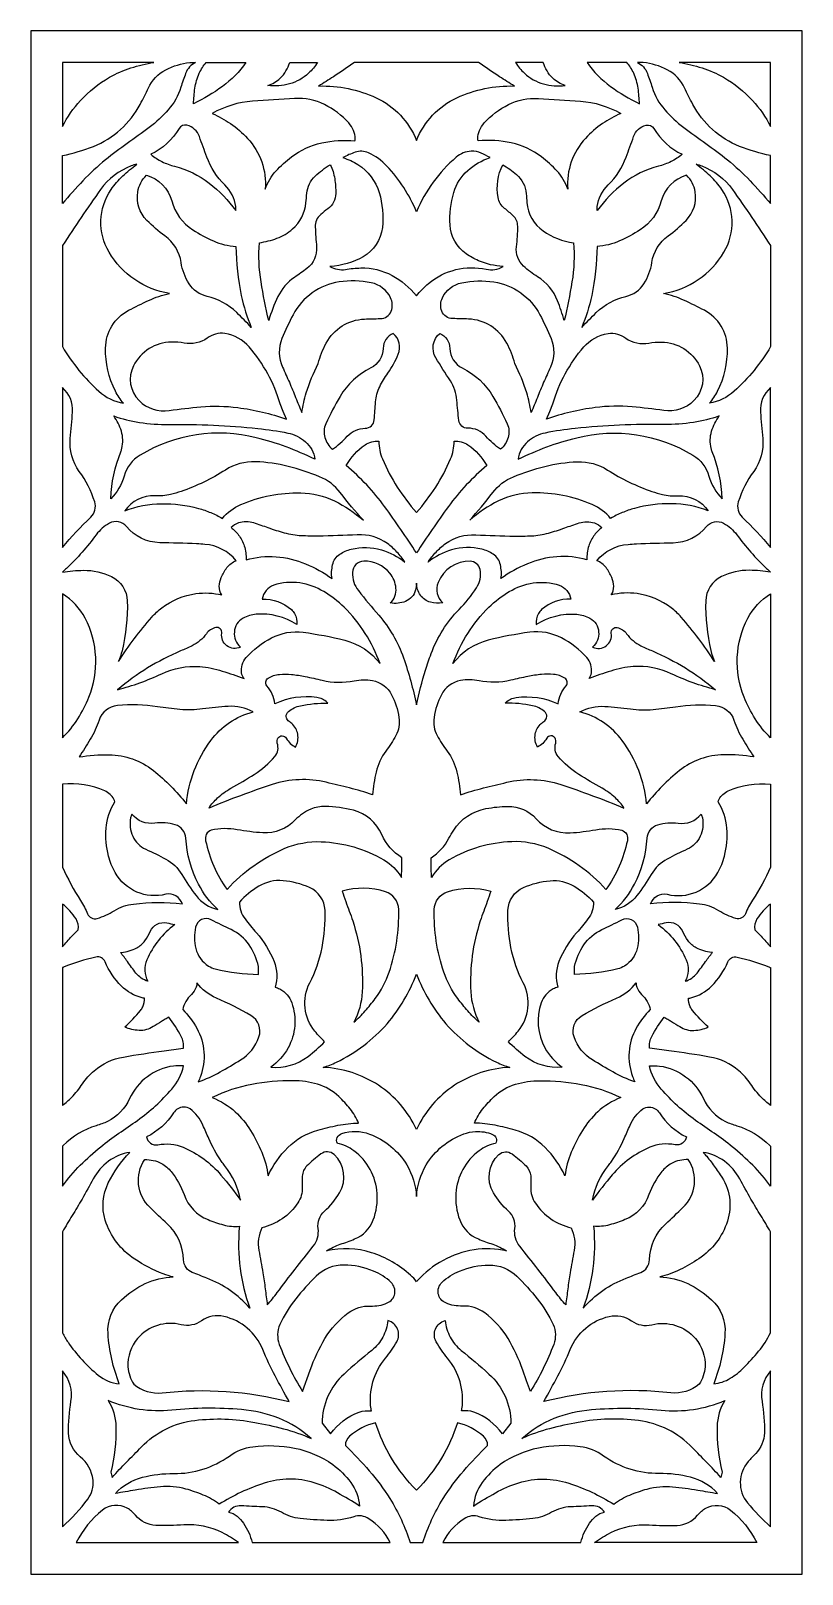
# Model space of a CAD drawing. Header units: centimetres. Extents: x 1.5 to 7.6, y -3.3 to 9.
import ezdxf

# ---------------------------------------------------------------- set-up
doc = ezdxf.new("R2010")
doc.units = ezdxf.units.CM
doc.header["$MEASUREMENT"] = 0
doc.layers.add('layer 1', color=7, linetype='Continuous')

msp = doc.modelspace()

# ---------------------------------------------------------------- linework, layer by layer
at = {"layer": 'layer 1', "color": 250}
for points, knots in [([(1.50051, 9.00077), (1.50051, 9.00077), (7.64201, 9.00077), (7.64201, 9.00077), (7.64201, 9.00077), (7.64201, 9.00077), (7.64201, -3.2822), (7.64201, -3.2822), (7.64201, -3.2822), (7.64201, -3.2822), (1.50051, -3.2822), (1.50051, -3.2822), (1.50051, -3.2822), (1.50051, -3.2822), (1.50051, 9.00077), (1.50051, 9.00077)], [0, 0, 0, 0, 0.2, 0.2, 0.2, 0.2, 0.4, 0.4, 0.4, 0.4, 0.6, 0.6, 0.6, 0.6, 1, 1, 1, 1]), ([(2.76523, 8.74908), (2.69851, 8.74187), (2.63378, 8.72217), (2.57435, 8.691), (2.57435, 8.691), (2.51386, 8.65926), (2.46549, 8.60857), (2.43665, 8.54663), (2.43665, 8.54663), (2.4161, 8.50254), (2.39442, 8.45898), (2.3716, 8.41602), (2.3716, 8.41602), (2.29076, 8.26374), (2.15832, 8.1451), (1.99814, 8.08136), (1.99814, 8.08136), (1.91852, 8.04968), (1.83621, 8.02526), (1.75221, 8.0084), (1.75221, 8.0084), (1.75221, 8.0084), (1.75221, 7.62584), (1.75221, 7.62584), (1.75221, 7.62584), (1.80474, 7.68827), (1.85923, 7.74901), (1.91563, 7.80796), (1.91563, 7.80796), (1.97205, 7.86694), (2.03195, 7.92254), (2.09497, 7.97442), (2.09497, 7.97442), (2.15146, 8.01939), (2.20912, 8.06289), (2.26787, 8.10486), (2.26787, 8.10486), (2.32673, 8.14692), (2.38529, 8.18937), (2.44355, 8.23224), (2.44355, 8.23224), (2.49824, 8.27387), (2.54866, 8.3208), (2.59411, 8.37233), (2.59411, 8.37233), (2.63995, 8.42433), (2.67434, 8.48537), (2.69503, 8.55152), (2.69503, 8.55152), (2.7067, 8.58882), (2.71942, 8.62581), (2.73314, 8.6624), (2.73314, 8.6624), (2.74737, 8.70033), (2.77566, 8.73136), (2.81211, 8.74908), (2.81211, 8.74908), (2.81211, 8.74908), (2.76523, 8.74908), (2.76523, 8.74908)], [0, 0, 0, 0, 0.0625, 0.0625, 0.0625, 0.0625, 0.125, 0.125, 0.125, 0.125, 0.1875, 0.1875, 0.1875, 0.1875, 0.25, 0.25, 0.25, 0.25, 0.3125, 0.3125, 0.3125, 0.3125, 0.375, 0.375, 0.375, 0.375, 0.4375, 0.4375, 0.4375, 0.4375, 0.5, 0.5, 0.5, 0.5, 0.5625, 0.5625, 0.5625, 0.5625, 0.625, 0.625, 0.625, 0.625, 0.6875, 0.6875, 0.6875, 0.6875, 0.75, 0.75, 0.75, 0.75, 0.8125, 0.8125, 0.8125, 0.8125, 0.875, 0.875, 0.875, 0.875, 1, 1, 1, 1]), ([(1.75221, 8.23968), (1.75221, 8.23968), (1.75221, 8.74908), (1.75221, 8.74908), (1.75221, 8.74908), (1.75221, 8.74908), (2.47957, 8.74908), (2.47957, 8.74908), (2.47957, 8.74908), (2.41797, 8.73934), (2.35721, 8.72486), (2.29781, 8.70579), (2.29781, 8.70579), (2.23837, 8.68669), (2.18101, 8.66166), (2.12656, 8.63108), (2.12656, 8.63108), (2.0407, 8.58202), (1.96304, 8.5199), (1.89635, 8.4469), (1.89635, 8.4469), (1.83933, 8.38451), (1.79088, 8.31485), (1.75221, 8.23968)], [0, 0, 0, 0, 0.14285714, 0.14285714, 0.14285714, 0.14285714, 0.28571429, 0.28571429, 0.28571429, 0.28571429, 0.42857143, 0.42857143, 0.42857143, 0.42857143, 0.57142857, 0.57142857, 0.57142857, 0.57142857, 0.71428571, 0.71428571, 0.71428571, 0.71428571, 1, 1, 1, 1]), ([(3.21263, 8.74908), (3.21263, 8.74908), (2.89742, 8.74908), (2.89742, 8.74908), (2.89742, 8.74908), (2.87472, 8.72333), (2.85592, 8.69441), (2.8416, 8.66321), (2.8416, 8.66321), (2.8246, 8.62523), (2.81295, 8.5851), (2.80696, 8.54393), (2.80696, 8.54393), (2.80099, 8.50293), (2.79721, 8.46164), (2.79563, 8.42024), (2.79563, 8.42024), (2.87628, 8.45891), (2.95322, 8.50487), (3.02548, 8.55759), (3.02548, 8.55759), (3.0981, 8.61055), (3.16133, 8.67525), (3.21263, 8.74908), (3.21263, 8.74908), (3.21263, 8.74908), (3.21263, 8.74908), (3.21263, 8.74908)], [0, 0, 0, 0, 0.125, 0.125, 0.125, 0.125, 0.25, 0.25, 0.25, 0.25, 0.375, 0.375, 0.375, 0.375, 0.5, 0.5, 0.5, 0.5, 0.625, 0.625, 0.625, 0.625, 0.75, 0.75, 0.75, 0.75, 1, 1, 1, 1]), ([(3.78303, 8.74908), (3.78303, 8.74908), (3.56207, 8.74908), (3.56207, 8.74908), (3.56207, 8.74908), (3.55429, 8.72569), (3.5442, 8.70313), (3.53194, 8.68175), (3.53194, 8.68175), (3.51966, 8.6603), (3.50435, 8.64073), (3.48648, 8.62366), (3.48648, 8.62366), (3.45825, 8.5972), (3.42448, 8.57734), (3.38763, 8.5655), (3.38763, 8.5655), (3.44559, 8.55954), (3.50412, 8.56415), (3.56043, 8.57911), (3.56043, 8.57911), (3.61716, 8.59418), (3.66917, 8.62324), (3.71175, 8.66364), (3.71175, 8.66364), (3.73874, 8.68928), (3.76266, 8.71794), (3.78303, 8.74908)], [0, 0, 0, 0, 0.125, 0.125, 0.125, 0.125, 0.25, 0.25, 0.25, 0.25, 0.375, 0.375, 0.375, 0.375, 0.5, 0.5, 0.5, 0.5, 0.625, 0.625, 0.625, 0.625, 0.75, 0.75, 0.75, 0.75, 1, 1, 1, 1]), ([(4.57125, 8.12779), (4.51184, 8.27824), (4.39689, 8.4), (4.25004, 8.46787), (4.25004, 8.46787), (4.10657, 8.53421), (3.94972, 8.56628), (3.79173, 8.56155), (3.79173, 8.56155), (3.83155, 8.58576), (3.87098, 8.61059), (3.91003, 8.63603), (3.91003, 8.63603), (3.96618, 8.67276), (4.02167, 8.71045), (4.07652, 8.74908), (4.07652, 8.74908), (4.07652, 8.74908), (5.06601, 8.74908), (5.06601, 8.74908), (5.06601, 8.74908), (5.12085, 8.71043), (5.17636, 8.67276), (5.2325, 8.63603), (5.2325, 8.63603), (5.27154, 8.61059), (5.31099, 8.58576), (5.35081, 8.56155), (5.35081, 8.56155), (5.19281, 8.56627), (5.03595, 8.53421), (4.89248, 8.46787), (4.89248, 8.46787), (4.74566, 8.39996), (4.63065, 8.27826), (4.57125, 8.12779)], [0, 0, 0, 0, 0.1, 0.1, 0.1, 0.1, 0.2, 0.2, 0.2, 0.2, 0.3, 0.3, 0.3, 0.3, 0.4, 0.4, 0.4, 0.4, 0.5, 0.5, 0.5, 0.5, 0.6, 0.6, 0.6, 0.6, 0.7, 0.7, 0.7, 0.7, 0.8, 0.8, 0.8, 0.8, 1, 1, 1, 1]), ([(5.3595, 8.74908), (5.3595, 8.74908), (5.58045, 8.74908), (5.58045, 8.74908), (5.58045, 8.74908), (5.58825, 8.72569), (5.59834, 8.70313), (5.61057, 8.68174), (5.61057, 8.68174), (5.62287, 8.6603), (5.63817, 8.64073), (5.65604, 8.62366), (5.65604, 8.62366), (5.68428, 8.59719), (5.71804, 8.57734), (5.75489, 8.5655), (5.75489, 8.5655), (5.69696, 8.55954), (5.63838, 8.56415), (5.58209, 8.57911), (5.58209, 8.57911), (5.52538, 8.59417), (5.47333, 8.62325), (5.43078, 8.66364), (5.43078, 8.66364), (5.40378, 8.68926), (5.37986, 8.71794), (5.3595, 8.74908)], [0, 0, 0, 0, 0.125, 0.125, 0.125, 0.125, 0.25, 0.25, 0.25, 0.25, 0.375, 0.375, 0.375, 0.375, 0.5, 0.5, 0.5, 0.5, 0.625, 0.625, 0.625, 0.625, 0.75, 0.75, 0.75, 0.75, 1, 1, 1, 1]), ([(5.92991, 8.74908), (5.92991, 8.74908), (6.24511, 8.74908), (6.24511, 8.74908), (6.24511, 8.74908), (6.2678, 8.72333), (6.2866, 8.6944), (6.30092, 8.66321), (6.30092, 8.66321), (6.31792, 8.62525), (6.32959, 8.5851), (6.33556, 8.54393), (6.33556, 8.54393), (6.34152, 8.50293), (6.34531, 8.46164), (6.3469, 8.42024), (6.3469, 8.42024), (6.26625, 8.45889), (6.1893, 8.50487), (6.11704, 8.55758), (6.11704, 8.55758), (6.04443, 8.61053), (5.98117, 8.67528), (5.92991, 8.74908)], [0, 0, 0, 0, 0.14285714, 0.14285714, 0.14285714, 0.14285714, 0.28571429, 0.28571429, 0.28571429, 0.28571429, 0.42857143, 0.42857143, 0.42857143, 0.42857143, 0.57142857, 0.57142857, 0.57142857, 0.57142857, 0.71428571, 0.71428571, 0.71428571, 0.71428571, 1, 1, 1, 1]), ([(7.39032, 7.62584), (7.3378, 7.68827), (7.28329, 7.74901), (7.22689, 7.80796), (7.22689, 7.80796), (7.17046, 7.86696), (7.11058, 7.92253), (7.04756, 7.97442), (7.04756, 7.97442), (6.99106, 8.01939), (6.93342, 8.06289), (6.87466, 8.10486), (6.87466, 8.10486), (6.8158, 8.14692), (6.75724, 8.18937), (6.69897, 8.23224), (6.69897, 8.23224), (6.64429, 8.27386), (6.59386, 8.3208), (6.54842, 8.37233), (6.54842, 8.37233), (6.50258, 8.42431), (6.46819, 8.48538), (6.44749, 8.55152), (6.44749, 8.55152), (6.43582, 8.58882), (6.42312, 8.62581), (6.40938, 8.6624), (6.40938, 8.6624), (6.39513, 8.70034), (6.36688, 8.73136), (6.33043, 8.74908), (6.33043, 8.74908), (6.33043, 8.74908), (6.37729, 8.74908), (6.37729, 8.74908), (6.37729, 8.74908), (6.44399, 8.74187), (6.50875, 8.72217), (6.56817, 8.691), (6.56817, 8.691), (6.62863, 8.65927), (6.67703, 8.60854), (6.70587, 8.54663), (6.70587, 8.54663), (6.72641, 8.50254), (6.74811, 8.45898), (6.77092, 8.41602), (6.77092, 8.41602), (6.85184, 8.26369), (6.98412, 8.1451), (7.1444, 8.08136), (7.1444, 8.08136), (7.22401, 8.04968), (7.30631, 8.02526), (7.39032, 8.0084), (7.39032, 8.0084), (7.39032, 8.0084), (7.39032, 7.62584), (7.39032, 7.62584), (7.39032, 7.62584), (7.39032, 7.62584), (7.39032, 7.62584), (7.39032, 7.62584)], [0, 0, 0, 0, 0.05882353, 0.05882353, 0.05882353, 0.05882353, 0.11764706, 0.11764706, 0.11764706, 0.11764706, 0.17647059, 0.17647059, 0.17647059, 0.17647059, 0.23529412, 0.23529412, 0.23529412, 0.23529412, 0.29411765, 0.29411765, 0.29411765, 0.29411765, 0.35294118, 0.35294118, 0.35294118, 0.35294118, 0.41176471, 0.41176471, 0.41176471, 0.41176471, 0.47058824, 0.47058824, 0.47058824, 0.47058824, 0.52941176, 0.52941176, 0.52941176, 0.52941176, 0.58823529, 0.58823529, 0.58823529, 0.58823529, 0.64705882, 0.64705882, 0.64705882, 0.64705882, 0.70588235, 0.70588235, 0.70588235, 0.70588235, 0.76470588, 0.76470588, 0.76470588, 0.76470588, 0.82352941, 0.82352941, 0.82352941, 0.82352941, 0.88235294, 0.88235294, 0.88235294, 0.88235294, 1, 1, 1, 1]), ([(6.66294, 8.74908), (6.66294, 8.74908), (7.39032, 8.74908), (7.39032, 8.74908), (7.39032, 8.74908), (7.39032, 8.74908), (7.39032, 8.23968), (7.39032, 8.23968), (7.39032, 8.23968), (7.35166, 8.31484), (7.30319, 8.38451), (7.24617, 8.4469), (7.24617, 8.4469), (7.17947, 8.5199), (7.10181, 8.58204), (7.01596, 8.63108), (7.01596, 8.63108), (6.96151, 8.66166), (6.90415, 8.68669), (6.84469, 8.70579), (6.84469, 8.70579), (6.7853, 8.72486), (6.72455, 8.73934), (6.66294, 8.74908)], [0, 0, 0, 0, 0.14285714, 0.14285714, 0.14285714, 0.14285714, 0.28571429, 0.28571429, 0.28571429, 0.28571429, 0.42857143, 0.42857143, 0.42857143, 0.42857143, 0.57142857, 0.57142857, 0.57142857, 0.57142857, 0.71428571, 0.71428571, 0.71428571, 0.71428571, 1, 1, 1, 1]), ([(2.94538, 8.34305), (3.04331, 8.3999), (3.15308, 8.43347), (3.26607, 8.44118), (3.26607, 8.44118), (3.37759, 8.44877), (3.48915, 8.45582), (3.60075, 8.46232), (3.60075, 8.46232), (3.68294, 8.46711), (3.76501, 8.45049), (3.83887, 8.4141), (3.83887, 8.4141), (3.91217, 8.37801), (3.97793, 8.32823), (4.03259, 8.26749), (4.03259, 8.26749), (4.06384, 8.23276), (4.08205, 8.18824), (4.08412, 8.14157), (4.08412, 8.14157), (4.08438, 8.13576), (4.08346, 8.12995), (4.08142, 8.1245), (4.08142, 8.1245), (3.99295, 8.13346), (3.90364, 8.12846), (3.81671, 8.10968), (3.81671, 8.10968), (3.72926, 8.09079), (3.64713, 8.05274), (3.57615, 7.99827), (3.57615, 7.99827), (3.53188, 7.96427), (3.49056, 7.92664), (3.45259, 7.88574), (3.45259, 7.88574), (3.41425, 7.84445), (3.38515, 7.7955), (3.36721, 7.74209), (3.36721, 7.74209), (3.37289, 7.81532), (3.36311, 7.88891), (3.3385, 7.95811), (3.3385, 7.95811), (3.31394, 8.02723), (3.2759, 8.09078), (3.22661, 8.14512), (3.22661, 8.14512), (3.18551, 8.18943), (3.13962, 8.22904), (3.08977, 8.26321), (3.08977, 8.26321), (3.0443, 8.29439), (2.99595, 8.32111), (2.94538, 8.34305)], [0, 0, 0, 0, 0.06666667, 0.06666667, 0.06666667, 0.06666667, 0.13333333, 0.13333333, 0.13333333, 0.13333333, 0.2, 0.2, 0.2, 0.2, 0.26666667, 0.26666667, 0.26666667, 0.26666667, 0.33333333, 0.33333333, 0.33333333, 0.33333333, 0.4, 0.4, 0.4, 0.4, 0.46666667, 0.46666667, 0.46666667, 0.46666667, 0.53333333, 0.53333333, 0.53333333, 0.53333333, 0.6, 0.6, 0.6, 0.6, 0.66666667, 0.66666667, 0.66666667, 0.66666667, 0.73333333, 0.73333333, 0.73333333, 0.73333333, 0.8, 0.8, 0.8, 0.8, 0.86666667, 0.86666667, 0.86666667, 0.86666667, 1, 1, 1, 1]), ([(6.19714, 8.34305), (6.09917, 8.39991), (5.98949, 8.43349), (5.87647, 8.44118), (5.87647, 8.44118), (5.76493, 8.44877), (5.65337, 8.45582), (5.54177, 8.46232), (5.54177, 8.46232), (5.45955, 8.46709), (5.37753, 8.4505), (5.30366, 8.4141), (5.30366, 8.4141), (5.23034, 8.37799), (5.1646, 8.32824), (5.10993, 8.26749), (5.10993, 8.26749), (5.07867, 8.23273), (5.06045, 8.18823), (5.05841, 8.14151), (5.05841, 8.14151), (5.05816, 8.13572), (5.05907, 8.12994), (5.0611, 8.1245), (5.0611, 8.1245), (5.14956, 8.13346), (5.2389, 8.12845), (5.32581, 8.10968), (5.32581, 8.10968), (5.41323, 8.09079), (5.49541, 8.05273), (5.56637, 7.99827), (5.56637, 7.99827), (5.61063, 7.96429), (5.65196, 7.92664), (5.68993, 7.88574), (5.68993, 7.88574), (5.72825, 7.84446), (5.75736, 7.79547), (5.77532, 7.74209), (5.77532, 7.74209), (5.76963, 7.8153), (5.77942, 7.88892), (5.80402, 7.95811), (5.80402, 7.95811), (5.82858, 8.02722), (5.86663, 8.09079), (5.91591, 8.14512), (5.91591, 8.14512), (5.95701, 8.18943), (6.00291, 8.22904), (6.05276, 8.26321), (6.05276, 8.26321), (6.09821, 8.29439), (6.14658, 8.32111), (6.19714, 8.34305)], [0, 0, 0, 0, 0.06666667, 0.06666667, 0.06666667, 0.06666667, 0.13333333, 0.13333333, 0.13333333, 0.13333333, 0.2, 0.2, 0.2, 0.2, 0.26666667, 0.26666667, 0.26666667, 0.26666667, 0.33333333, 0.33333333, 0.33333333, 0.33333333, 0.4, 0.4, 0.4, 0.4, 0.46666667, 0.46666667, 0.46666667, 0.46666667, 0.53333333, 0.53333333, 0.53333333, 0.53333333, 0.6, 0.6, 0.6, 0.6, 0.66666667, 0.66666667, 0.66666667, 0.66666667, 0.73333333, 0.73333333, 0.73333333, 0.73333333, 0.8, 0.8, 0.8, 0.8, 0.86666667, 0.86666667, 0.86666667, 0.86666667, 1, 1, 1, 1]), ([(2.45484, 8.01822), (2.54887, 8.06244), (2.62745, 8.13381), (2.68044, 8.2232), (2.68044, 8.2232), (2.69326, 8.24485), (2.71879, 8.25554), (2.74323, 8.24952), (2.74323, 8.24952), (2.78939, 8.23815), (2.82676, 8.20429), (2.84266, 8.15949), (2.84266, 8.15949), (2.862, 8.10494), (2.88172, 8.0505), (2.90179, 7.99622), (2.90179, 7.99622), (2.93268, 7.91272), (2.9816, 7.83714), (3.04513, 7.77478), (3.04513, 7.77478), (3.09249, 7.7283), (3.12305, 7.66734), (3.13196, 7.60159), (3.13196, 7.60159), (3.13336, 7.59123), (3.13354, 7.58073), (3.13247, 7.57031), (3.13247, 7.57031), (3.07228, 7.653), (3.00058, 7.72664), (2.91953, 7.78903), (2.91953, 7.78903), (2.83805, 7.85172), (2.74479, 7.8973), (2.64527, 7.92307), (2.64527, 7.92307), (2.61063, 7.93205), (2.57696, 7.94445), (2.54477, 7.96008), (2.54477, 7.96008), (2.51255, 7.97574), (2.48235, 7.99528), (2.45484, 8.01824), (2.45484, 8.01824), (2.45484, 8.01824), (2.45484, 8.01822), (2.45484, 8.01822)], [0, 0, 0, 0, 0.07692308, 0.07692308, 0.07692308, 0.07692308, 0.15384615, 0.15384615, 0.15384615, 0.15384615, 0.23076923, 0.23076923, 0.23076923, 0.23076923, 0.30769231, 0.30769231, 0.30769231, 0.30769231, 0.38461538, 0.38461538, 0.38461538, 0.38461538, 0.46153846, 0.46153846, 0.46153846, 0.46153846, 0.53846154, 0.53846154, 0.53846154, 0.53846154, 0.61538462, 0.61538462, 0.61538462, 0.61538462, 0.69230769, 0.69230769, 0.69230769, 0.69230769, 0.76923077, 0.76923077, 0.76923077, 0.76923077, 0.84615385, 0.84615385, 0.84615385, 0.84615385, 1, 1, 1, 1]), ([(6.68767, 8.01822), (6.59368, 8.06241), (6.51507, 8.13386), (6.4621, 8.2232), (6.4621, 8.2232), (6.44924, 8.24486), (6.42375, 8.25556), (6.39929, 8.24952), (6.39929, 8.24952), (6.35315, 8.23814), (6.31583, 8.20437), (6.29993, 8.15958), (6.29993, 8.15958), (6.28055, 8.105), (6.26082, 8.05053), (6.24072, 7.99622), (6.24072, 7.99622), (6.20987, 7.91275), (6.1609, 7.83712), (6.0974, 7.77478), (6.0974, 7.77478), (6.05003, 7.72827), (6.01947, 7.66737), (6.01057, 7.60159), (6.01057, 7.60159), (6.00916, 7.59123), (6.00898, 7.58073), (6.01004, 7.57031), (6.01004, 7.57031), (6.07022, 7.653), (6.14195, 7.72665), (6.22301, 7.78903), (6.22301, 7.78903), (6.30445, 7.8517), (6.39776, 7.8973), (6.49726, 7.92307), (6.49726, 7.92307), (6.5319, 7.93205), (6.56557, 7.94444), (6.59775, 7.96008), (6.59775, 7.96008), (6.62997, 7.97576), (6.66017, 7.99528), (6.68767, 8.01824), (6.68767, 8.01824), (6.68767, 8.01824), (6.68767, 8.01822), (6.68767, 8.01822)], [0, 0, 0, 0, 0.07692308, 0.07692308, 0.07692308, 0.07692308, 0.15384615, 0.15384615, 0.15384615, 0.15384615, 0.23076923, 0.23076923, 0.23076923, 0.23076923, 0.30769231, 0.30769231, 0.30769231, 0.30769231, 0.38461538, 0.38461538, 0.38461538, 0.38461538, 0.46153846, 0.46153846, 0.46153846, 0.46153846, 0.53846154, 0.53846154, 0.53846154, 0.53846154, 0.61538462, 0.61538462, 0.61538462, 0.61538462, 0.69230769, 0.69230769, 0.69230769, 0.69230769, 0.76923077, 0.76923077, 0.76923077, 0.76923077, 0.84615385, 0.84615385, 0.84615385, 0.84615385, 1, 1, 1, 1]), ([(3.98565, 7.99193), (4.01679, 8.00893), (4.04929, 8.0233), (4.08282, 8.03492), (4.08282, 8.03492), (4.1175, 8.04695), (4.15552, 8.04514), (4.18893, 8.02993), (4.18893, 8.02993), (4.24428, 8.00471), (4.29419, 7.96891), (4.33579, 7.92456), (4.33579, 7.92456), (4.43524, 7.81859), (4.51499, 7.69568), (4.57125, 7.56171), (4.57125, 7.56171), (4.64146, 7.72884), (4.74996, 7.87724), (4.88791, 7.99486), (4.88791, 7.99486), (4.92156, 8.02355), (4.96359, 8.04064), (5.00772, 8.04357), (5.00772, 8.04357), (5.03467, 8.04535), (5.06164, 8.04011), (5.08596, 8.02837), (5.08596, 8.02837), (5.1099, 8.01681), (5.13355, 8.00466), (5.15687, 7.99193), (5.15687, 7.99193), (5.0909, 7.97062), (5.03021, 7.93564), (4.97871, 7.88922), (4.97871, 7.88922), (4.9268, 7.84247), (4.88883, 7.7823), (4.86895, 7.71533), (4.86895, 7.71533), (4.84395, 7.63114), (4.83369, 7.5433), (4.83865, 7.45561), (4.83865, 7.45561), (4.84384, 7.36397), (4.8907, 7.27982), (4.96592, 7.22719), (4.96592, 7.22719), (4.99704, 7.20541), (5.03026, 7.18679), (5.06509, 7.17161), (5.06509, 7.17161), (5.12682, 7.1447), (5.19287, 7.12916), (5.26013, 7.12572), (5.26013, 7.12572), (5.22002, 7.10144), (5.17211, 7.0935), (5.12631, 7.1035), (5.12631, 7.1035), (4.96401, 7.13892), (4.79459, 7.09713), (4.66749, 6.99018), (4.66749, 6.99018), (4.63218, 6.96049), (4.59996, 6.92735), (4.57125, 6.89124), (4.57125, 6.89124), (4.51796, 6.9583), (4.45164, 7.01384), (4.37625, 7.05452), (4.37625, 7.05452), (4.30034, 7.09548), (4.21509, 7.11587), (4.12887, 7.11365), (4.12887, 7.11365), (4.08729, 7.11252), (4.04583, 7.10862), (4.00477, 7.10197), (4.00477, 7.10197), (3.96245, 7.0951), (3.91907, 7.10353), (3.88239, 7.12572), (3.88239, 7.12572), (3.97571, 7.1305), (4.06657, 7.15709), (4.14774, 7.20338), (4.14774, 7.20338), (4.23244, 7.25171), (4.28881, 7.33765), (4.29931, 7.43462), (4.29931, 7.43462), (4.30946, 7.52825), (4.30091, 7.62293), (4.27416, 7.71323), (4.27416, 7.71323), (4.24675, 7.80563), (4.18671, 7.88485), (4.10511, 7.93615), (4.10511, 7.93615), (4.06775, 7.95963), (4.02763, 7.97837), (3.98565, 7.99193)], [0, 0, 0, 0, 0.03703704, 0.03703704, 0.03703704, 0.03703704, 0.07407407, 0.07407407, 0.07407407, 0.07407407, 0.11111111, 0.11111111, 0.11111111, 0.11111111, 0.14814815, 0.14814815, 0.14814815, 0.14814815, 0.18518519, 0.18518519, 0.18518519, 0.18518519, 0.22222222, 0.22222222, 0.22222222, 0.22222222, 0.25925926, 0.25925926, 0.25925926, 0.25925926, 0.2962963, 0.2962963, 0.2962963, 0.2962963, 0.33333333, 0.33333333, 0.33333333, 0.33333333, 0.37037037, 0.37037037, 0.37037037, 0.37037037, 0.40740741, 0.40740741, 0.40740741, 0.40740741, 0.44444444, 0.44444444, 0.44444444, 0.44444444, 0.48148148, 0.48148148, 0.48148148, 0.48148148, 0.51851852, 0.51851852, 0.51851852, 0.51851852, 0.55555556, 0.55555556, 0.55555556, 0.55555556, 0.59259259, 0.59259259, 0.59259259, 0.59259259, 0.62962963, 0.62962963, 0.62962963, 0.62962963, 0.66666667, 0.66666667, 0.66666667, 0.66666667, 0.7037037, 0.7037037, 0.7037037, 0.7037037, 0.74074074, 0.74074074, 0.74074074, 0.74074074, 0.77777778, 0.77777778, 0.77777778, 0.77777778, 0.81481481, 0.81481481, 0.81481481, 0.81481481, 0.85185185, 0.85185185, 0.85185185, 0.85185185, 0.88888889, 0.88888889, 0.88888889, 0.88888889, 0.92592593, 0.92592593, 0.92592593, 0.92592593, 1, 1, 1, 1]), ([(1.75221, 7.29133), (1.84981, 7.44262), (1.95102, 7.59156), (2.05575, 7.73802), (2.05575, 7.73802), (2.11692, 7.82359), (2.20212, 7.88916), (2.30049, 7.92643), (2.30049, 7.92643), (2.31444, 7.93172), (2.32884, 7.93577), (2.34349, 7.93856), (2.34349, 7.93856), (2.30532, 7.9094), (2.26852, 7.87852), (2.23317, 7.84601), (2.23317, 7.84601), (2.19774, 7.8134), (2.16608, 7.77691), (2.1388, 7.73722), (2.1388, 7.73722), (2.03749, 7.58826), (2.03127, 7.39436), (2.12302, 7.23933), (2.12302, 7.23933), (2.22714, 7.06335), (2.40382, 6.94274), (2.60566, 6.91004), (2.60566, 6.91004), (2.5478, 6.89803), (2.49148, 6.87954), (2.43776, 6.85495), (2.43776, 6.85495), (2.3842, 6.83041), (2.33134, 6.80436), (2.27927, 6.77679), (2.27927, 6.77679), (2.1676, 6.71765), (2.09703, 6.60248), (2.09518, 6.47612), (2.09518, 6.47612), (2.09342, 6.3569), (2.12035, 6.23905), (2.17371, 6.13245), (2.17371, 6.13245), (2.19089, 6.09814), (2.21238, 6.06617), (2.23766, 6.03731), (2.23766, 6.03731), (2.16494, 6.04996), (2.09724, 6.0829), (2.04239, 6.13232), (2.04239, 6.13232), (1.9281, 6.23525), (1.83023, 6.35513), (1.75221, 6.4877), (1.75221, 6.4877), (1.75221, 6.4877), (1.75221, 7.29133), (1.75221, 7.29133), (1.75221, 7.29133), (1.75221, 7.29133), (1.75221, 7.29133), (1.75221, 7.29133)], [0, 0, 0, 0, 0.05882353, 0.05882353, 0.05882353, 0.05882353, 0.11764706, 0.11764706, 0.11764706, 0.11764706, 0.17647059, 0.17647059, 0.17647059, 0.17647059, 0.23529412, 0.23529412, 0.23529412, 0.23529412, 0.29411765, 0.29411765, 0.29411765, 0.29411765, 0.35294118, 0.35294118, 0.35294118, 0.35294118, 0.41176471, 0.41176471, 0.41176471, 0.41176471, 0.47058824, 0.47058824, 0.47058824, 0.47058824, 0.52941176, 0.52941176, 0.52941176, 0.52941176, 0.58823529, 0.58823529, 0.58823529, 0.58823529, 0.64705882, 0.64705882, 0.64705882, 0.64705882, 0.70588235, 0.70588235, 0.70588235, 0.70588235, 0.76470588, 0.76470588, 0.76470588, 0.76470588, 0.82352941, 0.82352941, 0.82352941, 0.82352941, 0.88235294, 0.88235294, 0.88235294, 0.88235294, 1, 1, 1, 1]), ([(3.88449, 7.93549), (3.84116, 7.90971), (3.80084, 7.87918), (3.76428, 7.84448), (3.76428, 7.84448), (3.72663, 7.80873), (3.70315, 7.76063), (3.69814, 7.70896), (3.69814, 7.70896), (3.69564, 7.68329), (3.69314, 7.6576), (3.69058, 7.63192), (3.69058, 7.63192), (3.68262, 7.55168), (3.64456, 7.47737), (3.58409, 7.42402), (3.58409, 7.42402), (3.54771, 7.39193), (3.50576, 7.36673), (3.46034, 7.34971), (3.46034, 7.34971), (3.41512, 7.33277), (3.3681, 7.32113), (3.32021, 7.31502), (3.32021, 7.31502), (3.31219, 7.21063), (3.31665, 7.10569), (3.33353, 7.00237), (3.33353, 7.00237), (3.35035, 6.89938), (3.37078, 6.79703), (3.39479, 6.69548), (3.39479, 6.69548), (3.4134, 6.76071), (3.43765, 6.82421), (3.46727, 6.88525), (3.46727, 6.88525), (3.49735, 6.9472), (3.54318, 7.00021), (3.60014, 7.03892), (3.60014, 7.03892), (3.63364, 7.06168), (3.66653, 7.08533), (3.69877, 7.10985), (3.69877, 7.10985), (3.7521, 7.15042), (3.78099, 7.21538), (3.77534, 7.28215), (3.77534, 7.28215), (3.77096, 7.33427), (3.76752, 7.38646), (3.76506, 7.43872), (3.76506, 7.43872), (3.76324, 7.47723), (3.77937, 7.51444), (3.80871, 7.53946), (3.80871, 7.53946), (3.82683, 7.55489), (3.84556, 7.56961), (3.86487, 7.58354), (3.86487, 7.58354), (3.90451, 7.61217), (3.92813, 7.65797), (3.92841, 7.70689), (3.92841, 7.70689), (3.92865, 7.74602), (3.9258, 7.78509), (3.91988, 7.82377), (3.91988, 7.82377), (3.91392, 7.86262), (3.90198, 7.90031), (3.88449, 7.93549)], [0, 0, 0, 0, 0.05263158, 0.05263158, 0.05263158, 0.05263158, 0.10526316, 0.10526316, 0.10526316, 0.10526316, 0.15789474, 0.15789474, 0.15789474, 0.15789474, 0.21052632, 0.21052632, 0.21052632, 0.21052632, 0.26315789, 0.26315789, 0.26315789, 0.26315789, 0.31578947, 0.31578947, 0.31578947, 0.31578947, 0.36842105, 0.36842105, 0.36842105, 0.36842105, 0.42105263, 0.42105263, 0.42105263, 0.42105263, 0.47368421, 0.47368421, 0.47368421, 0.47368421, 0.52631579, 0.52631579, 0.52631579, 0.52631579, 0.57894737, 0.57894737, 0.57894737, 0.57894737, 0.63157895, 0.63157895, 0.63157895, 0.63157895, 0.68421053, 0.68421053, 0.68421053, 0.68421053, 0.73684211, 0.73684211, 0.73684211, 0.73684211, 0.78947368, 0.78947368, 0.78947368, 0.78947368, 0.84210526, 0.84210526, 0.84210526, 0.84210526, 0.89473684, 0.89473684, 0.89473684, 0.89473684, 1, 1, 1, 1]), ([(5.25803, 7.93549), (5.21794, 7.85485), (5.20481, 7.76352), (5.22058, 7.67485), (5.22058, 7.67485), (5.22672, 7.6404), (5.2452, 7.60941), (5.27262, 7.58767), (5.27262, 7.58767), (5.29615, 7.56901), (5.31891, 7.5494), (5.34085, 7.52888), (5.34085, 7.52888), (5.36369, 7.50753), (5.37683, 7.47774), (5.3772, 7.44648), (5.3772, 7.44648), (5.37786, 7.3916), (5.37465, 7.33672), (5.36759, 7.28229), (5.36759, 7.28229), (5.36013, 7.22463), (5.38123, 7.16701), (5.4242, 7.12785), (5.4242, 7.12785), (5.45863, 7.09647), (5.49586, 7.06832), (5.53542, 7.04372), (5.53542, 7.04372), (5.60774, 6.9988), (5.66362, 6.93166), (5.69472, 6.8524), (5.69472, 6.8524), (5.71489, 6.80097), (5.73257, 6.74859), (5.74774, 6.69548), (5.74774, 6.69548), (5.77173, 6.79703), (5.79217, 6.89938), (5.809, 7.00237), (5.809, 7.00237), (5.82588, 7.10569), (5.83034, 7.21063), (5.82231, 7.31502), (5.82231, 7.31502), (5.73504, 7.32615), (5.65169, 7.35816), (5.5794, 7.4083), (5.5794, 7.4083), (5.50452, 7.46023), (5.45698, 7.54318), (5.44998, 7.63404), (5.44998, 7.63404), (5.44818, 7.65743), (5.44648, 7.68084), (5.44489, 7.70426), (5.44489, 7.70426), (5.44082, 7.76406), (5.41266, 7.81958), (5.3668, 7.85816), (5.3668, 7.85816), (5.3327, 7.88685), (5.29632, 7.91271), (5.25803, 7.93549)], [0, 0, 0, 0, 0.05882353, 0.05882353, 0.05882353, 0.05882353, 0.11764706, 0.11764706, 0.11764706, 0.11764706, 0.17647059, 0.17647059, 0.17647059, 0.17647059, 0.23529412, 0.23529412, 0.23529412, 0.23529412, 0.29411765, 0.29411765, 0.29411765, 0.29411765, 0.35294118, 0.35294118, 0.35294118, 0.35294118, 0.41176471, 0.41176471, 0.41176471, 0.41176471, 0.47058824, 0.47058824, 0.47058824, 0.47058824, 0.52941176, 0.52941176, 0.52941176, 0.52941176, 0.58823529, 0.58823529, 0.58823529, 0.58823529, 0.64705882, 0.64705882, 0.64705882, 0.64705882, 0.70588235, 0.70588235, 0.70588235, 0.70588235, 0.76470588, 0.76470588, 0.76470588, 0.76470588, 0.82352941, 0.82352941, 0.82352941, 0.82352941, 0.88235294, 0.88235294, 0.88235294, 0.88235294, 1, 1, 1, 1]), ([(7.39032, 7.29133), (7.2927, 7.44262), (7.1915, 7.59156), (7.08677, 7.73802), (7.08677, 7.73802), (7.02557, 7.82361), (6.94044, 7.88915), (6.84205, 7.92643), (6.84205, 7.92643), (6.82808, 7.93172), (6.8137, 7.93577), (6.79903, 7.93856), (6.79903, 7.93856), (6.8372, 7.9094), (6.87401, 7.87852), (6.90935, 7.84599), (6.90935, 7.84599), (6.94478, 7.8134), (6.97645, 7.77691), (7.00373, 7.73722), (7.00373, 7.73722), (7.10503, 7.58841), (7.11109, 7.39424), (7.01947, 7.23927), (7.01947, 7.23927), (6.91546, 7.06341), (6.73855, 6.94277), (6.53686, 6.91004), (6.53686, 6.91004), (6.59471, 6.89803), (6.65105, 6.87954), (6.70476, 6.85495), (6.70476, 6.85495), (6.75834, 6.83043), (6.81119, 6.80436), (6.86325, 6.77679), (6.86325, 6.77679), (6.97487, 6.71774), (7.04543, 6.60239), (7.04734, 6.47612), (7.04734, 6.47612), (7.04911, 6.35693), (7.02216, 6.23902), (6.96881, 6.13244), (6.96881, 6.13244), (6.95164, 6.09814), (6.93014, 6.06616), (6.90486, 6.03731), (6.90486, 6.03731), (6.97761, 6.04997), (7.04528, 6.08289), (7.10015, 6.13232), (7.10015, 6.13232), (7.21444, 6.23528), (7.31228, 6.35511), (7.39032, 6.4877), (7.39032, 6.4877), (7.39032, 6.4877), (7.39032, 7.29133), (7.39032, 7.29133), (7.39032, 7.29133), (7.39032, 7.29133), (7.39032, 7.29133), (7.39032, 7.29133)], [0, 0, 0, 0, 0.05882353, 0.05882353, 0.05882353, 0.05882353, 0.11764706, 0.11764706, 0.11764706, 0.11764706, 0.17647059, 0.17647059, 0.17647059, 0.17647059, 0.23529412, 0.23529412, 0.23529412, 0.23529412, 0.29411765, 0.29411765, 0.29411765, 0.29411765, 0.35294118, 0.35294118, 0.35294118, 0.35294118, 0.41176471, 0.41176471, 0.41176471, 0.41176471, 0.47058824, 0.47058824, 0.47058824, 0.47058824, 0.52941176, 0.52941176, 0.52941176, 0.52941176, 0.58823529, 0.58823529, 0.58823529, 0.58823529, 0.64705882, 0.64705882, 0.64705882, 0.64705882, 0.70588235, 0.70588235, 0.70588235, 0.70588235, 0.76470588, 0.76470588, 0.76470588, 0.76470588, 0.82352941, 0.82352941, 0.82352941, 0.82352941, 0.88235294, 0.88235294, 0.88235294, 0.88235294, 1, 1, 1, 1]), ([(2.42023, 7.85106), (2.38361, 7.81559), (2.3595, 7.76924), (2.35151, 7.71889), (2.35151, 7.71889), (2.33864, 7.63588), (2.36576, 7.55174), (2.42471, 7.4919), (2.42471, 7.4919), (2.46903, 7.4469), (2.51698, 7.40562), (2.56808, 7.36847), (2.56808, 7.36847), (2.63772, 7.31783), (2.68423, 7.24137), (2.69724, 7.15625), (2.69724, 7.15625), (2.70638, 7.09632), (2.72799, 7.03901), (2.76068, 6.98797), (2.76068, 6.98797), (2.79334, 6.93701), (2.84454, 6.90082), (2.90347, 6.8871), (2.90347, 6.8871), (2.9922, 6.86643), (3.07375, 6.82217), (3.13944, 6.75903), (3.13944, 6.75903), (3.17934, 6.72068), (3.21806, 6.6811), (3.25556, 6.64038), (3.25556, 6.64038), (3.22173, 6.72248), (3.19518, 6.80741), (3.17624, 6.89415), (3.17624, 6.89415), (3.14968, 7.0229), (3.13552, 7.15392), (3.13396, 7.28538), (3.13396, 7.28538), (3.07181, 7.289), (3.01079, 7.30373), (2.95384, 7.32885), (2.95384, 7.32885), (2.89726, 7.3538), (2.84266, 7.38308), (2.79056, 7.41642), (2.79056, 7.41642), (2.70734, 7.46965), (2.64712, 7.55223), (2.62179, 7.6477), (2.62179, 7.6477), (2.59555, 7.74656), (2.51887, 7.82398), (2.42023, 7.85106), (2.42023, 7.85106), (2.42023, 7.85106), (2.42023, 7.85106), (2.42023, 7.85106)], [0, 0, 0, 0, 0.0625, 0.0625, 0.0625, 0.0625, 0.125, 0.125, 0.125, 0.125, 0.1875, 0.1875, 0.1875, 0.1875, 0.25, 0.25, 0.25, 0.25, 0.3125, 0.3125, 0.3125, 0.3125, 0.375, 0.375, 0.375, 0.375, 0.4375, 0.4375, 0.4375, 0.4375, 0.5, 0.5, 0.5, 0.5, 0.5625, 0.5625, 0.5625, 0.5625, 0.625, 0.625, 0.625, 0.625, 0.6875, 0.6875, 0.6875, 0.6875, 0.75, 0.75, 0.75, 0.75, 0.8125, 0.8125, 0.8125, 0.8125, 0.875, 0.875, 0.875, 0.875, 1, 1, 1, 1]), ([(6.72228, 7.85106), (6.75889, 7.81562), (6.78301, 7.76921), (6.79101, 7.71889), (6.79101, 7.71889), (6.80389, 7.63594), (6.77672, 7.55172), (6.71781, 7.4919), (6.71781, 7.4919), (6.67348, 7.4469), (6.62554, 7.40562), (6.57446, 7.36847), (6.57446, 7.36847), (6.50477, 7.3178), (6.45828, 7.24141), (6.44529, 7.15625), (6.44529, 7.15625), (6.43615, 7.09634), (6.41453, 7.03899), (6.38184, 6.98797), (6.38184, 6.98797), (6.34921, 6.93702), (6.29795, 6.90082), (6.23904, 6.8871), (6.23904, 6.8871), (6.15029, 6.8664), (6.0688, 6.82218), (6.00309, 6.75903), (6.00309, 6.75903), (5.96318, 6.72068), (5.92446, 6.68111), (5.88698, 6.64038), (5.88698, 6.64038), (5.92081, 6.72248), (5.94734, 6.80739), (5.96627, 6.89415), (5.96627, 6.89415), (5.99284, 7.02291), (6.00701, 7.1539), (6.00857, 7.28538), (6.00857, 7.28538), (6.07074, 7.289), (6.13171, 7.30371), (6.18868, 7.32885), (6.18868, 7.32885), (6.24527, 7.35382), (6.29986, 7.38308), (6.35196, 7.41642), (6.35196, 7.41642), (6.4352, 7.46969), (6.49542, 7.55217), (6.52073, 7.6477), (6.52073, 7.6477), (6.5469, 7.7465), (6.62374, 7.82397), (6.72228, 7.85106), (6.72228, 7.85106), (6.72228, 7.85106), (6.72228, 7.85106), (6.72228, 7.85106)], [0, 0, 0, 0, 0.0625, 0.0625, 0.0625, 0.0625, 0.125, 0.125, 0.125, 0.125, 0.1875, 0.1875, 0.1875, 0.1875, 0.25, 0.25, 0.25, 0.25, 0.3125, 0.3125, 0.3125, 0.3125, 0.375, 0.375, 0.375, 0.375, 0.4375, 0.4375, 0.4375, 0.4375, 0.5, 0.5, 0.5, 0.5, 0.5625, 0.5625, 0.5625, 0.5625, 0.625, 0.625, 0.625, 0.625, 0.6875, 0.6875, 0.6875, 0.6875, 0.75, 0.75, 0.75, 0.75, 0.8125, 0.8125, 0.8125, 0.8125, 0.875, 0.875, 0.875, 0.875, 1, 1, 1, 1]), ([(3.65845, 5.96261), (3.64123, 6.00218), (3.6247, 6.04204), (3.60887, 6.08221), (3.60887, 6.08221), (3.59282, 6.12293), (3.57614, 6.16341), (3.55884, 6.20359), (3.55884, 6.20359), (3.54068, 6.24402), (3.52243, 6.28436), (3.50402, 6.32466), (3.50402, 6.32466), (3.47104, 6.39687), (3.46968, 6.47964), (3.50023, 6.55291), (3.50023, 6.55291), (3.527, 6.61712), (3.55662, 6.68009), (3.58897, 6.74166), (3.58897, 6.74166), (3.66273, 6.88207), (3.79911, 6.97896), (3.95595, 7.00253), (3.95595, 7.00253), (4.04065, 7.01527), (4.12696, 7.01298), (4.21088, 6.99582), (4.21088, 6.99582), (4.27799, 6.9821), (4.33497, 6.93797), (4.36507, 6.87645), (4.36507, 6.87645), (4.38125, 6.8434), (4.38309, 6.80511), (4.37021, 6.77065), (4.37021, 6.77065), (4.35665, 6.73436), (4.32195, 6.71027), (4.28321, 6.71021), (4.28321, 6.71021), (4.24081, 6.71015), (4.19842, 6.70918), (4.15608, 6.70727), (4.15608, 6.70727), (4.02823, 6.70149), (3.91296, 6.62892), (3.8526, 6.51608), (3.8526, 6.51608), (3.82481, 6.46414), (3.80318, 6.40914), (3.7882, 6.35217), (3.7882, 6.35217), (3.75064, 6.27741), (3.71916, 6.19975), (3.69405, 6.11996), (3.69405, 6.11996), (3.67839, 6.06844), (3.6665, 6.01586), (3.65845, 5.96261), (3.65845, 5.96261), (3.65845, 5.96261), (3.65845, 5.96261), (3.65845, 5.96261)], [0, 0, 0, 0, 0.05882353, 0.05882353, 0.05882353, 0.05882353, 0.11764706, 0.11764706, 0.11764706, 0.11764706, 0.17647059, 0.17647059, 0.17647059, 0.17647059, 0.23529412, 0.23529412, 0.23529412, 0.23529412, 0.29411765, 0.29411765, 0.29411765, 0.29411765, 0.35294118, 0.35294118, 0.35294118, 0.35294118, 0.41176471, 0.41176471, 0.41176471, 0.41176471, 0.47058824, 0.47058824, 0.47058824, 0.47058824, 0.52941176, 0.52941176, 0.52941176, 0.52941176, 0.58823529, 0.58823529, 0.58823529, 0.58823529, 0.64705882, 0.64705882, 0.64705882, 0.64705882, 0.70588235, 0.70588235, 0.70588235, 0.70588235, 0.76470588, 0.76470588, 0.76470588, 0.76470588, 0.82352941, 0.82352941, 0.82352941, 0.82352941, 0.88235294, 0.88235294, 0.88235294, 0.88235294, 1, 1, 1, 1]), ([(5.48407, 5.96261), (5.50131, 6.00218), (5.51784, 6.04204), (5.53365, 6.08219), (5.53365, 6.08219), (5.5497, 6.12293), (5.56638, 6.16341), (5.5837, 6.20359), (5.5837, 6.20359), (5.60182, 6.24397), (5.62008, 6.28427), (5.63846, 6.32453), (5.63846, 6.32453), (5.67149, 6.39683), (5.6729, 6.47956), (5.64229, 6.55291), (5.64229, 6.55291), (5.61551, 6.61712), (5.5859, 6.68009), (5.55354, 6.74167), (5.55354, 6.74167), (5.4797, 6.88213), (5.34351, 6.97899), (5.18657, 7.00253), (5.18657, 7.00253), (5.10185, 7.01527), (5.01557, 7.01298), (4.93164, 6.99582), (4.93164, 6.99582), (4.86449, 6.98207), (4.80756, 6.93801), (4.77746, 6.87645), (4.77746, 6.87645), (4.76127, 6.84337), (4.75941, 6.80513), (4.77231, 6.77065), (4.77231, 6.77065), (4.78591, 6.73433), (4.82054, 6.71026), (4.85931, 6.71021), (4.85931, 6.71021), (4.90171, 6.71015), (4.9441, 6.70918), (4.98646, 6.70727), (4.98646, 6.70727), (5.11421, 6.70155), (5.22957, 6.62882), (5.28993, 6.51608), (5.28993, 6.51608), (5.31773, 6.46414), (5.33933, 6.40913), (5.35434, 6.35217), (5.35434, 6.35217), (5.39189, 6.27741), (5.42336, 6.19975), (5.44848, 6.11996), (5.44848, 6.11996), (5.46413, 6.06844), (5.47602, 6.01584), (5.48407, 5.96261), (5.48407, 5.96261), (5.48407, 5.96261), (5.48407, 5.96261), (5.48407, 5.96261)], [0, 0, 0, 0, 0.05882353, 0.05882353, 0.05882353, 0.05882353, 0.11764706, 0.11764706, 0.11764706, 0.11764706, 0.17647059, 0.17647059, 0.17647059, 0.17647059, 0.23529412, 0.23529412, 0.23529412, 0.23529412, 0.29411765, 0.29411765, 0.29411765, 0.29411765, 0.35294118, 0.35294118, 0.35294118, 0.35294118, 0.41176471, 0.41176471, 0.41176471, 0.41176471, 0.47058824, 0.47058824, 0.47058824, 0.47058824, 0.52941176, 0.52941176, 0.52941176, 0.52941176, 0.58823529, 0.58823529, 0.58823529, 0.58823529, 0.64705882, 0.64705882, 0.64705882, 0.64705882, 0.70588235, 0.70588235, 0.70588235, 0.70588235, 0.76470588, 0.76470588, 0.76470588, 0.76470588, 0.82352941, 0.82352941, 0.82352941, 0.82352941, 0.88235294, 0.88235294, 0.88235294, 0.88235294, 1, 1, 1, 1]), ([(3.5352, 5.91034), (3.40978, 5.9544), (3.28014, 5.98527), (3.14832, 6.00245), (3.14832, 6.00245), (3.05054, 6.01475), (2.95176, 6.0168), (2.85355, 6.00859), (2.85355, 6.00859), (2.76967, 6.00051), (2.68598, 5.99069), (2.60251, 5.97913), (2.60251, 5.97913), (2.51464, 5.96694), (2.42597, 5.99596), (2.36227, 6.05772), (2.36227, 6.05772), (2.28895, 6.13071), (2.27115, 6.24278), (2.31808, 6.33498), (2.31808, 6.33498), (2.37613, 6.44895), (2.49232, 6.52176), (2.62019, 6.52443), (2.62019, 6.52443), (2.65416, 6.52512), (2.68812, 6.52234), (2.72153, 6.51611), (2.72153, 6.51611), (2.78556, 6.50419), (2.85166, 6.51821), (2.90529, 6.55515), (2.90529, 6.55515), (2.9258, 6.56928), (2.94827, 6.58032), (2.97196, 6.58794), (2.97196, 6.58794), (2.99588, 6.59563), (3.02129, 6.59749), (3.04606, 6.59335), (3.04606, 6.59335), (3.12108, 6.58081), (3.18937, 6.54233), (3.23895, 6.48467), (3.23895, 6.48467), (3.35205, 6.35315), (3.43624, 6.19928), (3.48607, 6.03315), (3.48607, 6.03315), (3.48607, 6.03315), (3.51064, 5.97176), (3.51064, 5.97176), (3.51064, 5.97176), (3.51064, 5.97176), (3.5352, 5.91034), (3.5352, 5.91034)], [0, 0, 0, 0, 0.06666667, 0.06666667, 0.06666667, 0.06666667, 0.13333333, 0.13333333, 0.13333333, 0.13333333, 0.2, 0.2, 0.2, 0.2, 0.26666667, 0.26666667, 0.26666667, 0.26666667, 0.33333333, 0.33333333, 0.33333333, 0.33333333, 0.4, 0.4, 0.4, 0.4, 0.46666667, 0.46666667, 0.46666667, 0.46666667, 0.53333333, 0.53333333, 0.53333333, 0.53333333, 0.6, 0.6, 0.6, 0.6, 0.66666667, 0.66666667, 0.66666667, 0.66666667, 0.73333333, 0.73333333, 0.73333333, 0.73333333, 0.8, 0.8, 0.8, 0.8, 0.86666667, 0.86666667, 0.86666667, 0.86666667, 1, 1, 1, 1]), ([(3.90132, 5.67094), (3.8738, 5.69604), (3.85341, 5.72803), (3.84225, 5.76358), (3.84225, 5.76358), (3.83093, 5.79971), (3.83339, 5.83879), (3.84918, 5.87323), (3.84918, 5.87323), (3.88328, 5.94764), (3.92116, 6.02024), (3.96271, 6.09077), (3.96271, 6.09077), (4.02034, 6.18861), (4.10523, 6.2676), (4.20693, 6.31812), (4.20693, 6.31812), (4.26623, 6.34759), (4.30425, 6.40749), (4.30558, 6.47369), (4.30558, 6.47369), (4.30663, 6.52582), (4.33817, 6.57255), (4.38608, 6.59312), (4.38608, 6.59312), (4.43425, 6.55225), (4.45042, 6.48482), (4.42613, 6.4265), (4.42613, 6.4265), (4.40407, 6.37361), (4.37626, 6.3233), (4.34321, 6.27649), (4.34321, 6.27649), (4.31901, 6.24221), (4.29739, 6.20619), (4.27853, 6.16871), (4.27853, 6.16871), (4.2595, 6.1309), (4.24832, 6.08964), (4.24564, 6.04737), (4.24564, 6.04737), (4.24265, 6.00003), (4.23913, 5.95272), (4.23507, 5.90543), (4.23507, 5.90543), (4.23187, 5.86804), (4.2009, 5.8391), (4.16337, 5.83834), (4.16337, 5.83834), (4.10879, 5.83726), (4.05706, 5.81393), (4.02019, 5.77369), (4.02019, 5.77369), (3.98466, 5.73496), (3.94478, 5.70047), (3.90132, 5.67094), (3.90132, 5.67094), (3.90132, 5.67094), (3.90132, 5.67094), (3.90132, 5.67094)], [0, 0, 0, 0, 0.0625, 0.0625, 0.0625, 0.0625, 0.125, 0.125, 0.125, 0.125, 0.1875, 0.1875, 0.1875, 0.1875, 0.25, 0.25, 0.25, 0.25, 0.3125, 0.3125, 0.3125, 0.3125, 0.375, 0.375, 0.375, 0.375, 0.4375, 0.4375, 0.4375, 0.4375, 0.5, 0.5, 0.5, 0.5, 0.5625, 0.5625, 0.5625, 0.5625, 0.625, 0.625, 0.625, 0.625, 0.6875, 0.6875, 0.6875, 0.6875, 0.75, 0.75, 0.75, 0.75, 0.8125, 0.8125, 0.8125, 0.8125, 0.875, 0.875, 0.875, 0.875, 1, 1, 1, 1]), ([(5.24119, 5.67094), (5.26873, 5.69606), (5.28911, 5.72801), (5.30026, 5.76358), (5.30026, 5.76358), (5.3116, 5.79974), (5.30914, 5.83878), (5.29336, 5.87323), (5.29336, 5.87323), (5.25926, 5.94764), (5.22136, 6.02024), (5.17981, 6.09077), (5.17981, 6.09077), (5.12215, 6.18864), (5.03734, 6.2676), (4.9356, 6.31812), (4.9356, 6.31812), (4.87621, 6.34759), (4.83814, 6.4077), (4.83675, 6.47396), (4.83675, 6.47396), (4.83566, 6.52602), (4.80431, 6.57261), (4.75645, 6.59312), (4.75645, 6.59312), (4.69945, 6.54468), (4.68609, 6.46211), (4.72502, 6.39825), (4.72502, 6.39825), (4.76256, 6.33663), (4.80121, 6.2757), (4.84097, 6.21549), (4.84097, 6.21549), (4.87135, 6.16949), (4.88929, 6.11635), (4.89303, 6.06134), (4.89303, 6.06134), (4.89671, 6.00721), (4.90191, 5.9532), (4.90863, 5.89937), (4.90863, 5.89937), (4.91312, 5.8636), (4.94393, 5.83708), (4.97996, 5.83804), (4.97996, 5.83804), (5.03508, 5.83952), (5.08796, 5.81603), (5.12385, 5.77418), (5.12385, 5.77418), (5.14088, 5.75433), (5.15935, 5.73579), (5.17911, 5.71867), (5.17911, 5.71867), (5.19887, 5.70157), (5.21959, 5.68562), (5.24119, 5.67094), (5.24119, 5.67094), (5.24119, 5.67094), (5.24119, 5.67094), (5.24119, 5.67094)], [0, 0, 0, 0, 0.0625, 0.0625, 0.0625, 0.0625, 0.125, 0.125, 0.125, 0.125, 0.1875, 0.1875, 0.1875, 0.1875, 0.25, 0.25, 0.25, 0.25, 0.3125, 0.3125, 0.3125, 0.3125, 0.375, 0.375, 0.375, 0.375, 0.4375, 0.4375, 0.4375, 0.4375, 0.5, 0.5, 0.5, 0.5, 0.5625, 0.5625, 0.5625, 0.5625, 0.625, 0.625, 0.625, 0.625, 0.6875, 0.6875, 0.6875, 0.6875, 0.75, 0.75, 0.75, 0.75, 0.8125, 0.8125, 0.8125, 0.8125, 0.875, 0.875, 0.875, 0.875, 1, 1, 1, 1]), ([(5.60733, 5.91034), (5.73272, 5.9544), (5.86241, 5.98527), (5.9942, 6.00245), (5.9942, 6.00245), (6.09198, 6.01475), (6.19078, 6.0168), (6.28897, 6.00859), (6.28897, 6.00859), (6.37285, 6.00053), (6.45656, 5.99069), (6.54001, 5.97913), (6.54001, 5.97913), (6.62796, 5.96695), (6.71653, 5.99592), (6.78024, 6.05772), (6.78024, 6.05772), (6.85358, 6.13083), (6.87148, 6.24272), (6.82443, 6.33498), (6.82443, 6.33498), (6.76629, 6.44901), (6.6503, 6.52182), (6.52232, 6.52443), (6.52232, 6.52443), (6.48836, 6.52512), (6.45441, 6.52234), (6.421, 6.51611), (6.421, 6.51611), (6.357, 6.50417), (6.29085, 6.51824), (6.23723, 6.55515), (6.23723, 6.55515), (6.21672, 6.56928), (6.19427, 6.58032), (6.17056, 6.58794), (6.17056, 6.58794), (6.14664, 6.59563), (6.12123, 6.59749), (6.09646, 6.59335), (6.09646, 6.59335), (6.02141, 6.5808), (5.95318, 6.54236), (5.90357, 6.48467), (5.90357, 6.48467), (5.79046, 6.35312), (5.70628, 6.19933), (5.65646, 6.03315), (5.65646, 6.03315), (5.65646, 6.03315), (5.6319, 5.97176), (5.6319, 5.97176), (5.6319, 5.97176), (5.6319, 5.97176), (5.60733, 5.91034), (5.60733, 5.91034)], [0, 0, 0, 0, 0.06666667, 0.06666667, 0.06666667, 0.06666667, 0.13333333, 0.13333333, 0.13333333, 0.13333333, 0.2, 0.2, 0.2, 0.2, 0.26666667, 0.26666667, 0.26666667, 0.26666667, 0.33333333, 0.33333333, 0.33333333, 0.33333333, 0.4, 0.4, 0.4, 0.4, 0.46666667, 0.46666667, 0.46666667, 0.46666667, 0.53333333, 0.53333333, 0.53333333, 0.53333333, 0.6, 0.6, 0.6, 0.6, 0.66666667, 0.66666667, 0.66666667, 0.66666667, 0.73333333, 0.73333333, 0.73333333, 0.73333333, 0.8, 0.8, 0.8, 0.8, 0.86666667, 0.86666667, 0.86666667, 0.86666667, 1, 1, 1, 1]), ([(1.75221, 6.16097), (1.80825, 6.11268), (1.83809, 6.04062), (1.83267, 5.96683), (1.83267, 5.96683), (1.82752, 5.89698), (1.82155, 5.82717), (1.81477, 5.75746), (1.81477, 5.75746), (1.8057, 5.66414), (1.83112, 5.57078), (1.88627, 5.49496), (1.88627, 5.49496), (1.93997, 5.42116), (1.98141, 5.33914), (2.00901, 5.25214), (2.00901, 5.25214), (2.02272, 5.20894), (2.01048, 5.16167), (1.97758, 5.1305), (1.97758, 5.1305), (1.89738, 5.05457), (1.82211, 4.97361), (1.75221, 4.88809), (1.75221, 4.88809), (1.75221, 4.88809), (1.75221, 6.16097), (1.75221, 6.16097), (1.75221, 6.16097), (1.75221, 6.16097), (1.75221, 6.16097), (1.75221, 6.16097)], [0, 0, 0, 0, 0.11111111, 0.11111111, 0.11111111, 0.11111111, 0.22222222, 0.22222222, 0.22222222, 0.22222222, 0.33333333, 0.33333333, 0.33333333, 0.33333333, 0.44444444, 0.44444444, 0.44444444, 0.44444444, 0.55555556, 0.55555556, 0.55555556, 0.55555556, 0.66666667, 0.66666667, 0.66666667, 0.66666667, 0.77777778, 0.77777778, 0.77777778, 0.77777778, 1, 1, 1, 1]), ([(7.39032, 6.16097), (7.39032, 6.16097), (7.39032, 4.88809), (7.39032, 4.88809), (7.39032, 4.88809), (7.32041, 4.97359), (7.24514, 5.05454), (7.16495, 5.13049), (7.16495, 5.13049), (7.13202, 5.16164), (7.11983, 5.20893), (7.13353, 5.25214), (7.13353, 5.25214), (7.16111, 5.33914), (7.20255, 5.42116), (7.25623, 5.49496), (7.25623, 5.49496), (7.31138, 5.57078), (7.33683, 5.66414), (7.32775, 5.75746), (7.32775, 5.75746), (7.32098, 5.82717), (7.315, 5.89698), (7.30985, 5.96683), (7.30985, 5.96683), (7.3044, 6.04062), (7.33428, 6.11266), (7.39032, 6.16097), (7.39032, 6.16097), (7.39032, 6.16097), (7.39032, 6.16097), (7.39032, 6.16097)], [0, 0, 0, 0, 0.11111111, 0.11111111, 0.11111111, 0.11111111, 0.22222222, 0.22222222, 0.22222222, 0.22222222, 0.33333333, 0.33333333, 0.33333333, 0.33333333, 0.44444444, 0.44444444, 0.44444444, 0.44444444, 0.55555556, 0.55555556, 0.55555556, 0.55555556, 0.66666667, 0.66666667, 0.66666667, 0.66666667, 0.77777778, 0.77777778, 0.77777778, 0.77777778, 1, 1, 1, 1]), ([(2.16063, 5.936), (2.18725, 5.8988), (2.20774, 5.85755), (2.22126, 5.81385), (2.22126, 5.81385), (2.23497, 5.76963), (2.23637, 5.7225), (2.22532, 5.67754), (2.22532, 5.67754), (2.22311, 5.66854), (2.22026, 5.65971), (2.21679, 5.6511), (2.21679, 5.6511), (2.16874, 5.53209), (2.14162, 5.40572), (2.13659, 5.27746), (2.13659, 5.27746), (2.18728, 5.32708), (2.2241, 5.38908), (2.24338, 5.45736), (2.24338, 5.45736), (2.26301, 5.52688), (2.30837, 5.58637), (2.3702, 5.62373), (2.3702, 5.62373), (2.64773, 5.79144), (2.98097, 5.84138), (3.29551, 5.76262), (3.29551, 5.76262), (3.45643, 5.72232), (3.61258, 5.66478), (3.76117, 5.59104), (3.76117, 5.59104), (3.75459, 5.64502), (3.72826, 5.69463), (3.6872, 5.73031), (3.6872, 5.73031), (3.64686, 5.76538), (3.59815, 5.78939), (3.54576, 5.80004), (3.54576, 5.80004), (3.46724, 5.81599), (3.38798, 5.82804), (3.30826, 5.83617), (3.30826, 5.83617), (3.07237, 5.86018), (2.83532, 5.87091), (2.59821, 5.8683), (2.59821, 5.8683), (2.52012, 5.86743), (2.44208, 5.87283), (2.36486, 5.88443), (2.36486, 5.88443), (2.29526, 5.89488), (2.22685, 5.91216), (2.16063, 5.936), (2.16063, 5.936), (2.16063, 5.936), (2.16063, 5.936), (2.16063, 5.936)], [0, 0, 0, 0, 0.0625, 0.0625, 0.0625, 0.0625, 0.125, 0.125, 0.125, 0.125, 0.1875, 0.1875, 0.1875, 0.1875, 0.25, 0.25, 0.25, 0.25, 0.3125, 0.3125, 0.3125, 0.3125, 0.375, 0.375, 0.375, 0.375, 0.4375, 0.4375, 0.4375, 0.4375, 0.5, 0.5, 0.5, 0.5, 0.5625, 0.5625, 0.5625, 0.5625, 0.625, 0.625, 0.625, 0.625, 0.6875, 0.6875, 0.6875, 0.6875, 0.75, 0.75, 0.75, 0.75, 0.8125, 0.8125, 0.8125, 0.8125, 0.875, 0.875, 0.875, 0.875, 1, 1, 1, 1]), ([(6.98189, 5.936), (6.95526, 5.8988), (6.93478, 5.85756), (6.92125, 5.81385), (6.92125, 5.81385), (6.90756, 5.76962), (6.90615, 5.72252), (6.9172, 5.67754), (6.9172, 5.67754), (6.91942, 5.66852), (6.92229, 5.65965), (6.92577, 5.65103), (6.92577, 5.65103), (6.97379, 5.53206), (7.00091, 5.40566), (7.00593, 5.27746), (7.00593, 5.27746), (6.95525, 5.32707), (6.91843, 5.38911), (6.89915, 5.45736), (6.89915, 5.45736), (6.8795, 5.52691), (6.83419, 5.58637), (6.77233, 5.62373), (6.77233, 5.62373), (6.49461, 5.79145), (6.16171, 5.8415), (5.84701, 5.76262), (5.84701, 5.76262), (5.68607, 5.72231), (5.52997, 5.66478), (5.38135, 5.59104), (5.38135, 5.59104), (5.38791, 5.64501), (5.41428, 5.69465), (5.45531, 5.73032), (5.45531, 5.73032), (5.49565, 5.76537), (5.5444, 5.78939), (5.59676, 5.80004), (5.59676, 5.80004), (5.67527, 5.81599), (5.75454, 5.82804), (5.83426, 5.83615), (5.83426, 5.83615), (6.07015, 5.86018), (6.30723, 5.87091), (6.54432, 5.8683), (6.54432, 5.8683), (6.62242, 5.86743), (6.70044, 5.87282), (6.77766, 5.88443), (6.77766, 5.88443), (6.84727, 5.89488), (6.91567, 5.91215), (6.98189, 5.936), (6.98189, 5.936), (6.98189, 5.936), (6.98189, 5.936), (6.98189, 5.936)], [0, 0, 0, 0, 0.0625, 0.0625, 0.0625, 0.0625, 0.125, 0.125, 0.125, 0.125, 0.1875, 0.1875, 0.1875, 0.1875, 0.25, 0.25, 0.25, 0.25, 0.3125, 0.3125, 0.3125, 0.3125, 0.375, 0.375, 0.375, 0.375, 0.4375, 0.4375, 0.4375, 0.4375, 0.5, 0.5, 0.5, 0.5, 0.5625, 0.5625, 0.5625, 0.5625, 0.625, 0.625, 0.625, 0.625, 0.6875, 0.6875, 0.6875, 0.6875, 0.75, 0.75, 0.75, 0.75, 0.8125, 0.8125, 0.8125, 0.8125, 0.875, 0.875, 0.875, 0.875, 1, 1, 1, 1]), ([(4.57125, 5.16828), (4.4584, 5.29428), (4.36679, 5.43785), (4.30007, 5.59331), (4.30007, 5.59331), (4.28091, 5.63793), (4.27145, 5.68613), (4.27229, 5.73469), (4.27229, 5.73469), (4.23325, 5.73765), (4.19438, 5.72731), (4.16196, 5.70532), (4.16196, 5.70532), (4.09992, 5.66323), (4.04863, 5.60721), (4.01215, 5.5417), (4.01215, 5.5417), (4.12648, 5.44494), (4.22901, 5.33498), (4.31752, 5.21417), (4.31752, 5.21417), (4.40575, 5.09375), (4.49038, 4.97069), (4.57125, 4.84521), (4.57125, 4.84521), (4.65214, 4.97069), (4.73677, 5.09375), (4.825, 5.21417), (4.825, 5.21417), (4.91353, 5.33498), (5.01604, 5.44494), (5.13037, 5.5417), (5.13037, 5.5417), (5.09389, 5.6072), (5.0426, 5.66323), (4.98056, 5.70532), (4.98056, 5.70532), (4.94815, 5.72731), (4.90928, 5.73765), (4.87022, 5.73469), (4.87022, 5.73469), (4.87108, 5.68613), (4.8616, 5.63792), (4.84244, 5.59328), (4.84244, 5.59328), (4.77575, 5.43784), (4.68412, 5.29426), (4.57125, 5.16828), (4.57125, 5.16828), (4.57125, 5.16828), (4.57125, 5.16828), (4.57125, 5.16828)], [0, 0, 0, 0, 0.07142857, 0.07142857, 0.07142857, 0.07142857, 0.14285714, 0.14285714, 0.14285714, 0.14285714, 0.21428571, 0.21428571, 0.21428571, 0.21428571, 0.28571429, 0.28571429, 0.28571429, 0.28571429, 0.35714286, 0.35714286, 0.35714286, 0.35714286, 0.42857143, 0.42857143, 0.42857143, 0.42857143, 0.5, 0.5, 0.5, 0.5, 0.57142857, 0.57142857, 0.57142857, 0.57142857, 0.64285714, 0.64285714, 0.64285714, 0.64285714, 0.71428571, 0.71428571, 0.71428571, 0.71428571, 0.78571429, 0.78571429, 0.78571429, 0.78571429, 0.85714286, 0.85714286, 0.85714286, 0.85714286, 1, 1, 1, 1]), ([(2.24885, 5.1804), (2.30233, 5.25949), (2.39334, 5.30488), (2.4887, 5.30015), (2.4887, 5.30015), (2.53067, 5.29806), (2.57273, 5.3018), (2.61369, 5.31124), (2.61369, 5.31124), (2.64173, 5.31772), (2.66944, 5.32546), (2.69676, 5.33449), (2.69676, 5.33449), (2.82074, 5.37761), (2.93924, 5.43505), (3.04991, 5.50565), (3.04991, 5.50565), (3.12138, 5.55125), (3.20506, 5.57413), (3.28979, 5.57125), (3.28979, 5.57125), (3.37763, 5.56826), (3.4649, 5.55572), (3.55002, 5.53388), (3.55002, 5.53388), (3.63498, 5.51204), (3.71842, 5.48461), (3.79974, 5.45173), (3.79974, 5.45173), (3.86508, 5.42532), (3.92208, 5.3817), (3.96464, 5.32555), (3.96464, 5.32555), (4.02241, 5.24936), (4.08355, 5.1758), (4.14792, 5.10511), (4.14792, 5.10511), (4.07914, 5.16726), (4.00182, 5.21921), (3.91829, 5.2594), (3.91829, 5.2594), (3.83422, 5.29985), (3.74248, 5.32175), (3.6492, 5.32363), (3.6492, 5.32363), (3.48543, 5.32693), (3.3229, 5.29525), (3.17237, 5.23066), (3.17237, 5.23066), (3.11509, 5.20608), (3.06461, 5.16801), (3.02522, 5.11969), (3.02522, 5.11969), (2.99592, 5.13782), (2.96517, 5.15348), (2.9333, 5.16654), (2.9333, 5.16654), (2.90145, 5.17959), (2.86885, 5.19073), (2.83567, 5.19989), (2.83567, 5.19989), (2.73946, 5.2256), (2.64025, 5.23818), (2.54069, 5.23732), (2.54069, 5.23732), (2.44073, 5.23644), (2.34181, 5.21716), (2.24885, 5.1804)], [0, 0, 0, 0, 0.05555556, 0.05555556, 0.05555556, 0.05555556, 0.11111111, 0.11111111, 0.11111111, 0.11111111, 0.16666667, 0.16666667, 0.16666667, 0.16666667, 0.22222222, 0.22222222, 0.22222222, 0.22222222, 0.27777778, 0.27777778, 0.27777778, 0.27777778, 0.33333333, 0.33333333, 0.33333333, 0.33333333, 0.38888889, 0.38888889, 0.38888889, 0.38888889, 0.44444444, 0.44444444, 0.44444444, 0.44444444, 0.5, 0.5, 0.5, 0.5, 0.55555556, 0.55555556, 0.55555556, 0.55555556, 0.61111111, 0.61111111, 0.61111111, 0.61111111, 0.66666667, 0.66666667, 0.66666667, 0.66666667, 0.72222222, 0.72222222, 0.72222222, 0.72222222, 0.77777778, 0.77777778, 0.77777778, 0.77777778, 0.83333333, 0.83333333, 0.83333333, 0.83333333, 0.88888889, 0.88888889, 0.88888889, 0.88888889, 1, 1, 1, 1]), ([(6.89367, 5.1804), (6.8404, 5.25911), (6.75008, 5.3044), (6.65514, 5.29988), (6.65514, 5.29988), (6.61272, 5.29786), (6.57021, 5.30169), (6.52884, 5.31124), (6.52884, 5.31124), (6.50081, 5.31772), (6.47309, 5.32546), (6.44576, 5.33449), (6.44576, 5.33449), (6.32181, 5.37761), (6.20328, 5.43506), (6.09263, 5.50565), (6.09263, 5.50565), (6.02111, 5.55126), (5.9375, 5.57413), (5.85273, 5.57125), (5.85273, 5.57125), (5.76489, 5.56826), (5.67763, 5.55574), (5.59251, 5.53386), (5.59251, 5.53386), (5.50754, 5.51204), (5.42411, 5.48461), (5.34277, 5.45173), (5.34277, 5.45173), (5.27743, 5.4253), (5.22046, 5.38173), (5.17787, 5.32555), (5.17787, 5.32555), (5.12012, 5.24936), (5.05897, 5.1758), (4.99461, 5.10511), (4.99461, 5.10511), (5.06338, 5.16725), (5.14073, 5.21921), (5.22424, 5.2594), (5.22424, 5.2594), (5.30828, 5.29983), (5.40007, 5.32174), (5.49332, 5.32363), (5.49332, 5.32363), (5.65705, 5.32695), (5.81966, 5.29524), (5.97016, 5.23066), (5.97016, 5.23066), (6.02743, 5.20608), (6.07793, 5.168), (6.1173, 5.11969), (6.1173, 5.11969), (6.14659, 5.13782), (6.17734, 5.15348), (6.20922, 5.16654), (6.20922, 5.16654), (6.24107, 5.17959), (6.27368, 5.19073), (6.30685, 5.19989), (6.30685, 5.19989), (6.40304, 5.2256), (6.50228, 5.23818), (6.60183, 5.23732), (6.60183, 5.23732), (6.70177, 5.23645), (6.80072, 5.21716), (6.89367, 5.1804)], [0, 0, 0, 0, 0.05555556, 0.05555556, 0.05555556, 0.05555556, 0.11111111, 0.11111111, 0.11111111, 0.11111111, 0.16666667, 0.16666667, 0.16666667, 0.16666667, 0.22222222, 0.22222222, 0.22222222, 0.22222222, 0.27777778, 0.27777778, 0.27777778, 0.27777778, 0.33333333, 0.33333333, 0.33333333, 0.33333333, 0.38888889, 0.38888889, 0.38888889, 0.38888889, 0.44444444, 0.44444444, 0.44444444, 0.44444444, 0.5, 0.5, 0.5, 0.5, 0.55555556, 0.55555556, 0.55555556, 0.55555556, 0.61111111, 0.61111111, 0.61111111, 0.61111111, 0.66666667, 0.66666667, 0.66666667, 0.66666667, 0.72222222, 0.72222222, 0.72222222, 0.72222222, 0.77777778, 0.77777778, 0.77777778, 0.77777778, 0.83333333, 0.83333333, 0.83333333, 0.83333333, 0.88888889, 0.88888889, 0.88888889, 0.88888889, 1, 1, 1, 1]), ([(1.75221, 4.69142), (1.76263, 4.7021), (1.77326, 4.71258), (1.78411, 4.72283), (1.78411, 4.72283), (1.87096, 4.80504), (1.95045, 4.89466), (2.02174, 4.99066), (2.02174, 4.99066), (2.0495, 5.02807), (2.08498, 5.05909), (2.12575, 5.08163), (2.12575, 5.08163), (2.17131, 5.10682), (2.22841, 5.09586), (2.26148, 5.05565), (2.26148, 5.05565), (2.32678, 4.97614), (2.42349, 4.92921), (2.52636, 4.92713), (2.52636, 4.92713), (2.62449, 4.92515), (2.72258, 4.92206), (2.82063, 4.91784), (2.82063, 4.91784), (2.84278, 4.91689), (2.86493, 4.91553), (2.88703, 4.91377), (2.88703, 4.91377), (2.98372, 4.90605), (3.07313, 4.85916), (3.13452, 4.78405), (3.13452, 4.78405), (3.10615, 4.77184), (3.08132, 4.75273), (3.06226, 4.72844), (3.06226, 4.72844), (3.0434, 4.70438), (3.02807, 4.67777), (3.01675, 4.64941), (3.01675, 4.64941), (3.00788, 4.62717), (3.00259, 4.60367), (3.00111, 4.57977), (3.00111, 4.57977), (2.99957, 4.55528), (3.00672, 4.53106), (3.02132, 4.51133), (3.02132, 4.51133), (2.95396, 4.52774), (2.88414, 4.53124), (2.81548, 4.52161), (2.81548, 4.52161), (2.7164, 4.50774), (2.62254, 4.46879), (2.54276, 4.40841), (2.54276, 4.40841), (2.51419, 4.38643), (2.48783, 4.36171), (2.46406, 4.33461), (2.46406, 4.33461), (2.36673, 4.2236), (2.27781, 4.10552), (2.19799, 3.98131), (2.19799, 3.98131), (2.20997, 4.00923), (2.2196, 4.0381), (2.22676, 4.06764), (2.22676, 4.06764), (2.25819, 4.19725), (2.27215, 4.33045), (2.26831, 4.46377), (2.26831, 4.46377), (2.26591, 4.5464), (2.2178, 4.62077), (2.14338, 4.65675), (2.14338, 4.65675), (2.07348, 4.69055), (1.9968, 4.70789), (1.91915, 4.70744), (1.91915, 4.70744), (1.86313, 4.70711), (1.80727, 4.70175), (1.75221, 4.69142), (1.75221, 4.69142), (1.75221, 4.69142), (1.75221, 4.69142), (1.75221, 4.69142)], [0, 0, 0, 0, 0.04347826, 0.04347826, 0.04347826, 0.04347826, 0.08695652, 0.08695652, 0.08695652, 0.08695652, 0.13043478, 0.13043478, 0.13043478, 0.13043478, 0.17391304, 0.17391304, 0.17391304, 0.17391304, 0.2173913, 0.2173913, 0.2173913, 0.2173913, 0.26086957, 0.26086957, 0.26086957, 0.26086957, 0.30434783, 0.30434783, 0.30434783, 0.30434783, 0.34782609, 0.34782609, 0.34782609, 0.34782609, 0.39130435, 0.39130435, 0.39130435, 0.39130435, 0.43478261, 0.43478261, 0.43478261, 0.43478261, 0.47826087, 0.47826087, 0.47826087, 0.47826087, 0.52173913, 0.52173913, 0.52173913, 0.52173913, 0.56521739, 0.56521739, 0.56521739, 0.56521739, 0.60869565, 0.60869565, 0.60869565, 0.60869565, 0.65217391, 0.65217391, 0.65217391, 0.65217391, 0.69565217, 0.69565217, 0.69565217, 0.69565217, 0.73913043, 0.73913043, 0.73913043, 0.73913043, 0.7826087, 0.7826087, 0.7826087, 0.7826087, 0.82608696, 0.82608696, 0.82608696, 0.82608696, 0.86956522, 0.86956522, 0.86956522, 0.86956522, 0.91304348, 0.91304348, 0.91304348, 0.91304348, 1, 1, 1, 1]), ([(3.21365, 4.79139), (3.21447, 4.80994), (3.21381, 4.82851), (3.21168, 4.84695), (3.21168, 4.84695), (3.20955, 4.86539), (3.2056, 4.88359), (3.19992, 4.90128), (3.19992, 4.90128), (3.1895, 4.93257), (3.17404, 4.96194), (3.15414, 4.98825), (3.15414, 4.98825), (3.13713, 5.01072), (3.1171, 5.03076), (3.09462, 5.04775), (3.09462, 5.04775), (3.11124, 5.06456), (3.13166, 5.07711), (3.15414, 5.08438), (3.15414, 5.08438), (3.19383, 5.09679), (3.2364, 5.09666), (3.27599, 5.08399), (3.27599, 5.08399), (3.31469, 5.0716), (3.35314, 5.05846), (3.39131, 5.04458), (3.39131, 5.04458), (3.43386, 5.02913), (3.477, 5.01539), (3.52065, 5.00343), (3.52065, 5.00343), (3.56442, 4.99143), (3.60935, 4.98421), (3.65468, 4.9819), (3.65468, 4.9819), (3.69989, 4.97958), (3.74518, 4.97865), (3.79045, 4.97909), (3.79045, 4.97909), (3.89373, 4.98105), (3.99694, 4.98479), (4.10008, 4.99032), (4.10008, 4.99032), (4.18572, 4.9949), (4.27036, 4.96991), (4.33979, 4.91958), (4.33979, 4.91958), (4.36719, 4.8997), (4.3926, 4.87719), (4.41563, 4.85239), (4.41563, 4.85239), (4.43864, 4.8276), (4.45984, 4.80117), (4.47904, 4.77333), (4.47904, 4.77333), (4.42345, 4.81751), (4.3597, 4.85024), (4.29139, 4.86964), (4.29139, 4.86964), (4.21331, 4.8918), (4.13094, 4.89388), (4.05185, 4.87563), (4.05185, 4.87563), (4.0191, 4.86751), (3.98802, 4.8538), (3.95997, 4.83506), (3.95997, 4.83506), (3.93107, 4.81575), (3.91083, 4.78596), (3.90358, 4.75196), (3.90358, 4.75196), (3.89972, 4.73392), (3.89704, 4.71564), (3.89556, 4.69725), (3.89556, 4.69725), (3.89406, 4.67878), (3.89527, 4.66019), (3.89915, 4.64207), (3.89915, 4.64207), (3.83309, 4.68854), (3.76222, 4.7277), (3.68773, 4.75887), (3.68773, 4.75887), (3.61298, 4.79015), (3.53376, 4.80935), (3.45298, 4.81573), (3.45298, 4.81573), (3.37239, 4.82111), (3.2915, 4.8129), (3.21365, 4.79139)], [0, 0, 0, 0, 0.04166667, 0.04166667, 0.04166667, 0.04166667, 0.08333333, 0.08333333, 0.08333333, 0.08333333, 0.125, 0.125, 0.125, 0.125, 0.16666667, 0.16666667, 0.16666667, 0.16666667, 0.20833333, 0.20833333, 0.20833333, 0.20833333, 0.25, 0.25, 0.25, 0.25, 0.29166667, 0.29166667, 0.29166667, 0.29166667, 0.33333333, 0.33333333, 0.33333333, 0.33333333, 0.375, 0.375, 0.375, 0.375, 0.41666667, 0.41666667, 0.41666667, 0.41666667, 0.45833333, 0.45833333, 0.45833333, 0.45833333, 0.5, 0.5, 0.5, 0.5, 0.54166667, 0.54166667, 0.54166667, 0.54166667, 0.58333333, 0.58333333, 0.58333333, 0.58333333, 0.625, 0.625, 0.625, 0.625, 0.66666667, 0.66666667, 0.66666667, 0.66666667, 0.70833333, 0.70833333, 0.70833333, 0.70833333, 0.75, 0.75, 0.75, 0.75, 0.79166667, 0.79166667, 0.79166667, 0.79166667, 0.83333333, 0.83333333, 0.83333333, 0.83333333, 0.875, 0.875, 0.875, 0.875, 0.91666667, 0.91666667, 0.91666667, 0.91666667, 1, 1, 1, 1]), ([(5.92887, 4.79139), (5.92804, 4.80994), (5.9287, 4.82851), (5.93084, 4.84695), (5.93084, 4.84695), (5.93298, 4.86539), (5.93692, 4.88359), (5.94261, 4.90128), (5.94261, 4.90128), (5.95301, 4.93257), (5.96848, 4.96195), (5.98838, 4.98825), (5.98838, 4.98825), (6.00539, 5.01072), (6.02542, 5.03076), (6.0479, 5.04775), (6.0479, 5.04775), (6.03127, 5.06456), (6.01087, 5.07711), (5.98838, 5.08438), (5.98838, 5.08438), (5.94869, 5.09679), (5.90614, 5.09666), (5.86653, 5.08399), (5.86653, 5.08399), (5.82783, 5.0716), (5.78939, 5.05846), (5.75121, 5.04458), (5.75121, 5.04458), (5.70867, 5.02913), (5.66551, 5.01539), (5.62186, 5.00343), (5.62186, 5.00343), (5.57811, 4.99143), (5.53317, 4.98421), (5.48785, 4.9819), (5.48785, 4.9819), (5.44263, 4.97958), (5.39735, 4.97865), (5.35208, 4.97909), (5.35208, 4.97909), (5.24881, 4.98105), (5.14558, 4.98479), (5.04244, 4.99032), (5.04244, 4.99032), (4.95677, 4.9949), (4.87218, 4.96994), (4.80274, 4.91958), (4.80274, 4.91958), (4.77533, 4.8997), (4.74992, 4.87721), (4.72689, 4.85239), (4.72689, 4.85239), (4.70388, 4.8276), (4.6827, 4.80118), (4.66349, 4.77333), (4.66349, 4.77333), (4.71905, 4.81751), (4.78285, 4.85024), (4.85112, 4.86964), (4.85112, 4.86964), (4.92917, 4.8918), (5.01161, 4.89386), (5.09068, 4.87563), (5.09068, 4.87563), (5.12341, 4.86752), (5.1545, 4.85378), (5.18254, 4.83506), (5.18254, 4.83506), (5.21145, 4.81578), (5.23169, 4.78594), (5.23894, 4.75196), (5.23894, 4.75196), (5.2428, 4.73392), (5.24547, 4.71564), (5.24698, 4.69725), (5.24698, 4.69725), (5.24846, 4.67878), (5.24726, 4.66019), (5.24339, 4.64207), (5.24339, 4.64207), (5.30942, 4.68852), (5.38031, 4.7277), (5.45479, 4.75887), (5.45479, 4.75887), (5.52952, 4.79015), (5.60877, 4.80935), (5.68954, 4.81573), (5.68954, 4.81573), (5.77011, 4.82111), (5.85103, 4.81288), (5.92887, 4.79139)], [0, 0, 0, 0, 0.04166667, 0.04166667, 0.04166667, 0.04166667, 0.08333333, 0.08333333, 0.08333333, 0.08333333, 0.125, 0.125, 0.125, 0.125, 0.16666667, 0.16666667, 0.16666667, 0.16666667, 0.20833333, 0.20833333, 0.20833333, 0.20833333, 0.25, 0.25, 0.25, 0.25, 0.29166667, 0.29166667, 0.29166667, 0.29166667, 0.33333333, 0.33333333, 0.33333333, 0.33333333, 0.375, 0.375, 0.375, 0.375, 0.41666667, 0.41666667, 0.41666667, 0.41666667, 0.45833333, 0.45833333, 0.45833333, 0.45833333, 0.5, 0.5, 0.5, 0.5, 0.54166667, 0.54166667, 0.54166667, 0.54166667, 0.58333333, 0.58333333, 0.58333333, 0.58333333, 0.625, 0.625, 0.625, 0.625, 0.66666667, 0.66666667, 0.66666667, 0.66666667, 0.70833333, 0.70833333, 0.70833333, 0.70833333, 0.75, 0.75, 0.75, 0.75, 0.79166667, 0.79166667, 0.79166667, 0.79166667, 0.83333333, 0.83333333, 0.83333333, 0.83333333, 0.875, 0.875, 0.875, 0.875, 0.91666667, 0.91666667, 0.91666667, 0.91666667, 1, 1, 1, 1]), ([(7.39032, 4.69142), (7.37988, 4.7021), (7.36925, 4.71258), (7.35841, 4.72285), (7.35841, 4.72285), (7.27158, 4.80504), (7.19206, 4.89467), (7.12079, 4.99066), (7.12079, 4.99066), (7.09301, 5.02808), (7.05755, 5.05909), (7.01677, 5.08163), (7.01677, 5.08163), (6.97115, 5.10682), (6.91411, 5.09594), (6.88106, 5.05565), (6.88106, 5.05565), (6.8158, 4.97617), (6.71897, 4.92922), (6.61617, 4.92713), (6.61617, 4.92713), (6.51804, 4.92515), (6.41995, 4.92206), (6.3219, 4.91784), (6.3219, 4.91784), (6.29974, 4.91689), (6.2776, 4.91553), (6.2555, 4.91377), (6.2555, 4.91377), (6.15876, 4.90602), (6.0694, 4.85922), (6.008, 4.78405), (6.008, 4.78405), (6.03637, 4.77184), (6.06122, 4.75272), (6.08027, 4.72844), (6.08027, 4.72844), (6.09911, 4.7044), (6.11445, 4.67777), (6.12577, 4.64941), (6.12577, 4.64941), (6.13464, 4.62717), (6.13993, 4.60366), (6.14143, 4.57977), (6.14143, 4.57977), (6.14296, 4.55529), (6.1358, 4.53104), (6.1212, 4.51133), (6.1212, 4.51133), (6.18855, 4.52774), (6.2584, 4.53122), (6.32703, 4.52161), (6.32703, 4.52161), (6.42609, 4.50775), (6.52, 4.46876), (6.59976, 4.40841), (6.59976, 4.40841), (6.62833, 4.38644), (6.65468, 4.36171), (6.67845, 4.33463), (6.67845, 4.33463), (6.77577, 4.22362), (6.86472, 4.10551), (6.94453, 3.98131), (6.94453, 3.98131), (6.93251, 4.0093), (6.92288, 4.03827), (6.9157, 4.06788), (6.9157, 4.06788), (6.88433, 4.1974), (6.87038, 4.33057), (6.87423, 4.46377), (6.87423, 4.46377), (6.87658, 4.54634), (6.92481, 4.62076), (6.99915, 4.65675), (6.99915, 4.65675), (7.06902, 4.69055), (7.14575, 4.70789), (7.22336, 4.70744), (7.22336, 4.70744), (7.27939, 4.70711), (7.33526, 4.70175), (7.39032, 4.69142), (7.39032, 4.69142), (7.39032, 4.69142), (7.39032, 4.69142), (7.39032, 4.69142)], [0, 0, 0, 0, 0.04347826, 0.04347826, 0.04347826, 0.04347826, 0.08695652, 0.08695652, 0.08695652, 0.08695652, 0.13043478, 0.13043478, 0.13043478, 0.13043478, 0.17391304, 0.17391304, 0.17391304, 0.17391304, 0.2173913, 0.2173913, 0.2173913, 0.2173913, 0.26086957, 0.26086957, 0.26086957, 0.26086957, 0.30434783, 0.30434783, 0.30434783, 0.30434783, 0.34782609, 0.34782609, 0.34782609, 0.34782609, 0.39130435, 0.39130435, 0.39130435, 0.39130435, 0.43478261, 0.43478261, 0.43478261, 0.43478261, 0.47826087, 0.47826087, 0.47826087, 0.47826087, 0.52173913, 0.52173913, 0.52173913, 0.52173913, 0.56521739, 0.56521739, 0.56521739, 0.56521739, 0.60869565, 0.60869565, 0.60869565, 0.60869565, 0.65217391, 0.65217391, 0.65217391, 0.65217391, 0.69565217, 0.69565217, 0.69565217, 0.69565217, 0.73913043, 0.73913043, 0.73913043, 0.73913043, 0.7826087, 0.7826087, 0.7826087, 0.7826087, 0.82608696, 0.82608696, 0.82608696, 0.82608696, 0.86956522, 0.86956522, 0.86956522, 0.86956522, 0.91304348, 0.91304348, 0.91304348, 0.91304348, 1, 1, 1, 1]), ([(4.57125, 4.60372), (4.57164, 4.57002), (4.58235, 4.53729), (4.60193, 4.50989), (4.60193, 4.50989), (4.62163, 4.48235), (4.64999, 4.46226), (4.68252, 4.45286), (4.68252, 4.45286), (4.71408, 4.44383), (4.74725, 4.44194), (4.77964, 4.44732), (4.77964, 4.44732), (4.73513, 4.48919), (4.72096, 4.5542), (4.74391, 4.61083), (4.74391, 4.61083), (4.78585, 4.71431), (4.88737, 4.78123), (4.999, 4.77917), (4.999, 4.77917), (5.03737, 4.77847), (5.07006, 4.75097), (5.07739, 4.71328), (5.07739, 4.71328), (5.08721, 4.66279), (5.07684, 4.61041), (5.04853, 4.56746), (5.04853, 4.56746), (5.00814, 4.50612), (4.96201, 4.44874), (4.9108, 4.39611), (4.9108, 4.39611), (4.81288, 4.29551), (4.73701, 4.17567), (4.68795, 4.04414), (4.68795, 4.04414), (4.67169, 4.00052), (4.65661, 3.95648), (4.64277, 3.91203), (4.64277, 3.91203), (4.61447, 3.82119), (4.59059, 3.72902), (4.57125, 3.63585), (4.57125, 3.63585), (4.54479, 3.76333), (4.51, 3.88892), (4.46706, 4.01182), (4.46706, 4.01182), (4.42379, 4.13573), (4.35742, 4.25024), (4.27141, 4.34937), (4.27141, 4.34937), (4.21579, 4.41349), (4.16159, 4.4788), (4.10881, 4.54528), (4.10881, 4.54528), (4.07603, 4.58655), (4.05914, 4.63827), (4.06119, 4.69094), (4.06119, 4.69094), (4.0631, 4.74022), (4.10333, 4.7794), (4.15264, 4.78013), (4.15264, 4.78013), (4.23262, 4.78129), (4.3088, 4.74572), (4.35931, 4.68367), (4.35931, 4.68367), (4.38661, 4.65013), (4.40341, 4.60924), (4.40757, 4.56619), (4.40757, 4.56619), (4.41188, 4.52181), (4.39535, 4.47789), (4.36288, 4.44732), (4.36288, 4.44732), (4.40354, 4.44056), (4.44524, 4.44491), (4.48362, 4.45991), (4.48362, 4.45991), (4.52352, 4.47552), (4.55347, 4.50926), (4.56421, 4.55071), (4.56421, 4.55071), (4.5687, 4.56804), (4.57106, 4.58583), (4.57125, 4.60372)], [0, 0, 0, 0, 0.04347826, 0.04347826, 0.04347826, 0.04347826, 0.08695652, 0.08695652, 0.08695652, 0.08695652, 0.13043478, 0.13043478, 0.13043478, 0.13043478, 0.17391304, 0.17391304, 0.17391304, 0.17391304, 0.2173913, 0.2173913, 0.2173913, 0.2173913, 0.26086957, 0.26086957, 0.26086957, 0.26086957, 0.30434783, 0.30434783, 0.30434783, 0.30434783, 0.34782609, 0.34782609, 0.34782609, 0.34782609, 0.39130435, 0.39130435, 0.39130435, 0.39130435, 0.43478261, 0.43478261, 0.43478261, 0.43478261, 0.47826087, 0.47826087, 0.47826087, 0.47826087, 0.52173913, 0.52173913, 0.52173913, 0.52173913, 0.56521739, 0.56521739, 0.56521739, 0.56521739, 0.60869565, 0.60869565, 0.60869565, 0.60869565, 0.65217391, 0.65217391, 0.65217391, 0.65217391, 0.69565217, 0.69565217, 0.69565217, 0.69565217, 0.73913043, 0.73913043, 0.73913043, 0.73913043, 0.7826087, 0.7826087, 0.7826087, 0.7826087, 0.82608696, 0.82608696, 0.82608696, 0.82608696, 0.86956522, 0.86956522, 0.86956522, 0.86956522, 0.91304348, 0.91304348, 0.91304348, 0.91304348, 1, 1, 1, 1]), ([(2.1908, 3.75718), (2.34218, 3.88401), (2.51145, 3.98794), (2.69305, 4.06558), (2.69305, 4.06558), (2.72385, 4.07875), (2.75434, 4.09264), (2.78448, 4.10725), (2.78448, 4.10725), (2.82975, 4.12919), (2.86886, 4.16195), (2.89841, 4.20266), (2.89841, 4.20266), (2.91646, 4.22755), (2.94295, 4.24506), (2.97292, 4.25194), (2.97292, 4.25194), (2.98588, 4.25492), (2.99947, 4.25123), (3.00914, 4.24209), (3.00914, 4.24209), (3.01879, 4.23296), (3.02322, 4.21949), (3.02097, 4.20638), (3.02097, 4.20638), (3.01439, 4.16802), (3.02999, 4.12923), (3.06132, 4.10612), (3.06132, 4.10612), (3.09262, 4.08301), (3.13383, 4.07929), (3.16856, 4.09687), (3.16856, 4.09687), (3.13537, 4.12771), (3.11788, 4.17192), (3.12093, 4.21712), (3.12093, 4.21712), (3.12401, 4.26291), (3.15018, 4.30402), (3.19033, 4.32626), (3.19033, 4.32626), (3.22234, 4.34397), (3.25778, 4.3546), (3.29425, 4.35742), (3.29425, 4.35742), (3.40828, 4.36626), (3.52214, 4.33761), (3.61842, 4.27589), (3.61842, 4.27589), (3.62109, 4.30614), (3.61469, 4.3365), (3.60005, 4.36311), (3.60005, 4.36311), (3.59348, 4.37487), (3.58501, 4.38545), (3.57498, 4.39445), (3.57498, 4.39445), (3.51145, 4.45142), (3.42826, 4.48136), (3.34299, 4.47787), (3.34299, 4.47787), (3.35068, 4.52884), (3.3861, 4.57133), (3.43481, 4.58813), (3.43481, 4.58813), (3.50113, 4.61098), (3.57207, 4.61726), (3.64136, 4.60641), (3.64136, 4.60641), (3.70905, 4.5958), (3.77413, 4.5724), (3.83306, 4.53744), (3.83306, 4.53744), (3.89167, 4.50268), (3.94598, 4.46112), (3.99482, 4.41361), (3.99482, 4.41361), (4.12256, 4.28737), (4.2204, 4.13402), (4.28106, 3.96498), (4.28106, 3.96498), (4.21094, 4.05689), (4.11187, 4.12237), (3.99981, 4.15082), (3.99981, 4.15082), (3.8908, 4.17851), (3.78022, 4.19964), (3.66869, 4.21408), (3.66869, 4.21408), (3.58241, 4.22524), (3.49484, 4.20967), (3.41772, 4.16941), (3.41772, 4.16941), (3.3418, 4.12979), (3.2735, 4.07708), (3.2159, 4.0137), (3.2159, 4.0137), (3.18551, 3.98026), (3.17195, 3.93489), (3.17904, 3.89026), (3.17904, 3.89026), (3.18028, 3.88235), (3.18236, 3.8746), (3.18522, 3.86712), (3.18522, 3.86712), (3.18811, 3.8596), (3.19234, 3.85266), (3.19772, 3.84667), (3.19772, 3.84667), (3.14042, 3.86751), (3.08271, 3.88717), (3.02462, 3.90564), (3.02462, 3.90564), (2.96633, 3.92415), (2.90615, 3.93601), (2.8452, 3.94098), (2.8452, 3.94098), (2.74101, 3.94828), (2.63676, 3.92874), (2.54228, 3.88424), (2.54228, 3.88424), (2.42933, 3.83102), (2.31166, 3.78849), (2.1908, 3.75718), (2.1908, 3.75718), (2.1908, 3.75718), (2.1908, 3.75718), (2.1908, 3.75718)], [0, 0, 0, 0, 0.03030303, 0.03030303, 0.03030303, 0.03030303, 0.06060606, 0.06060606, 0.06060606, 0.06060606, 0.09090909, 0.09090909, 0.09090909, 0.09090909, 0.12121212, 0.12121212, 0.12121212, 0.12121212, 0.15151515, 0.15151515, 0.15151515, 0.15151515, 0.18181818, 0.18181818, 0.18181818, 0.18181818, 0.21212121, 0.21212121, 0.21212121, 0.21212121, 0.24242424, 0.24242424, 0.24242424, 0.24242424, 0.27272727, 0.27272727, 0.27272727, 0.27272727, 0.3030303, 0.3030303, 0.3030303, 0.3030303, 0.33333333, 0.33333333, 0.33333333, 0.33333333, 0.36363636, 0.36363636, 0.36363636, 0.36363636, 0.39393939, 0.39393939, 0.39393939, 0.39393939, 0.42424242, 0.42424242, 0.42424242, 0.42424242, 0.45454545, 0.45454545, 0.45454545, 0.45454545, 0.48484848, 0.48484848, 0.48484848, 0.48484848, 0.51515152, 0.51515152, 0.51515152, 0.51515152, 0.54545455, 0.54545455, 0.54545455, 0.54545455, 0.57575758, 0.57575758, 0.57575758, 0.57575758, 0.60606061, 0.60606061, 0.60606061, 0.60606061, 0.63636364, 0.63636364, 0.63636364, 0.63636364, 0.66666667, 0.66666667, 0.66666667, 0.66666667, 0.6969697, 0.6969697, 0.6969697, 0.6969697, 0.72727273, 0.72727273, 0.72727273, 0.72727273, 0.75757576, 0.75757576, 0.75757576, 0.75757576, 0.78787879, 0.78787879, 0.78787879, 0.78787879, 0.81818182, 0.81818182, 0.81818182, 0.81818182, 0.84848485, 0.84848485, 0.84848485, 0.84848485, 0.87878788, 0.87878788, 0.87878788, 0.87878788, 0.90909091, 0.90909091, 0.90909091, 0.90909091, 0.93939394, 0.93939394, 0.93939394, 0.93939394, 1, 1, 1, 1]), ([(6.95173, 3.75718), (6.8003, 3.88403), (6.63113, 3.98792), (6.44948, 4.06558), (6.44948, 4.06558), (6.41867, 4.07875), (6.38819, 4.09264), (6.35804, 4.10725), (6.35804, 4.10725), (6.3128, 4.12917), (6.27365, 4.16196), (6.24413, 4.20266), (6.24413, 4.20266), (6.22605, 4.22755), (6.1996, 4.24506), (6.1696, 4.25192), (6.1696, 4.25192), (6.15664, 4.25488), (6.14306, 4.25114), (6.13342, 4.24198), (6.13342, 4.24198), (6.1238, 4.23282), (6.11937, 4.21956), (6.12167, 4.20647), (6.12167, 4.20647), (6.12842, 4.16821), (6.11303, 4.12941), (6.08189, 4.10618), (6.08189, 4.10618), (6.05075, 4.08295), (6.00872, 4.07948), (5.97398, 4.09687), (5.97398, 4.09687), (6.00716, 4.12774), (6.02467, 4.17189), (6.02161, 4.21712), (6.02161, 4.21712), (6.01848, 4.26294), (5.99237, 4.30402), (5.95219, 4.32626), (5.95219, 4.32626), (5.92018, 4.34398), (5.88474, 4.35461), (5.84825, 4.35743), (5.84825, 4.35743), (5.73418, 4.36626), (5.62041, 4.33766), (5.52411, 4.27589), (5.52411, 4.27589), (5.52144, 4.30614), (5.52784, 4.3365), (5.54248, 4.36311), (5.54248, 4.36311), (5.54904, 4.37487), (5.55752, 4.38545), (5.56754, 4.39445), (5.56754, 4.39445), (5.63102, 4.4514), (5.7143, 4.48134), (5.79953, 4.47787), (5.79953, 4.47787), (5.79182, 4.52888), (5.75648, 4.57136), (5.70771, 4.58815), (5.70771, 4.58815), (5.64137, 4.61098), (5.57047, 4.61726), (5.50116, 4.60641), (5.50116, 4.60641), (5.43345, 4.5958), (5.3684, 4.5724), (5.30947, 4.53744), (5.30947, 4.53744), (5.25085, 4.50268), (5.19655, 4.46112), (5.14769, 4.41361), (5.14769, 4.41361), (5.01993, 4.28733), (4.92213, 4.13407), (4.86147, 3.96498), (4.86147, 3.96498), (4.93155, 4.05686), (5.03071, 4.12237), (5.14271, 4.15082), (5.14271, 4.15082), (5.25172, 4.17851), (5.36231, 4.19964), (5.47384, 4.21408), (5.47384, 4.21408), (5.56008, 4.22524), (5.64771, 4.20964), (5.7248, 4.16941), (5.7248, 4.16941), (5.8007, 4.1298), (5.86905, 4.07707), (5.92663, 4.0137), (5.92663, 4.0137), (5.95699, 3.98029), (5.97055, 3.93486), (5.9635, 3.89026), (5.9635, 3.89026), (5.96223, 3.88235), (5.96016, 3.87458), (5.95729, 3.86712), (5.95729, 3.86712), (5.95441, 3.8596), (5.95019, 3.85266), (5.94482, 3.84667), (5.94482, 3.84667), (6.0021, 3.86751), (6.05982, 3.88717), (6.11791, 3.90564), (6.11791, 3.90564), (6.17619, 3.92415), (6.23639, 3.93601), (6.29733, 3.94098), (6.29733, 3.94098), (6.40148, 3.94828), (6.50581, 3.92873), (6.60025, 3.88424), (6.60025, 3.88424), (6.7132, 3.83102), (6.83086, 3.78849), (6.95173, 3.75718), (6.95173, 3.75718), (6.95173, 3.75718), (6.95173, 3.75718), (6.95173, 3.75718)], [0, 0, 0, 0, 0.03030303, 0.03030303, 0.03030303, 0.03030303, 0.06060606, 0.06060606, 0.06060606, 0.06060606, 0.09090909, 0.09090909, 0.09090909, 0.09090909, 0.12121212, 0.12121212, 0.12121212, 0.12121212, 0.15151515, 0.15151515, 0.15151515, 0.15151515, 0.18181818, 0.18181818, 0.18181818, 0.18181818, 0.21212121, 0.21212121, 0.21212121, 0.21212121, 0.24242424, 0.24242424, 0.24242424, 0.24242424, 0.27272727, 0.27272727, 0.27272727, 0.27272727, 0.3030303, 0.3030303, 0.3030303, 0.3030303, 0.33333333, 0.33333333, 0.33333333, 0.33333333, 0.36363636, 0.36363636, 0.36363636, 0.36363636, 0.39393939, 0.39393939, 0.39393939, 0.39393939, 0.42424242, 0.42424242, 0.42424242, 0.42424242, 0.45454545, 0.45454545, 0.45454545, 0.45454545, 0.48484848, 0.48484848, 0.48484848, 0.48484848, 0.51515152, 0.51515152, 0.51515152, 0.51515152, 0.54545455, 0.54545455, 0.54545455, 0.54545455, 0.57575758, 0.57575758, 0.57575758, 0.57575758, 0.60606061, 0.60606061, 0.60606061, 0.60606061, 0.63636364, 0.63636364, 0.63636364, 0.63636364, 0.66666667, 0.66666667, 0.66666667, 0.66666667, 0.6969697, 0.6969697, 0.6969697, 0.6969697, 0.72727273, 0.72727273, 0.72727273, 0.72727273, 0.75757576, 0.75757576, 0.75757576, 0.75757576, 0.78787879, 0.78787879, 0.78787879, 0.78787879, 0.81818182, 0.81818182, 0.81818182, 0.81818182, 0.84848485, 0.84848485, 0.84848485, 0.84848485, 0.87878788, 0.87878788, 0.87878788, 0.87878788, 0.90909091, 0.90909091, 0.90909091, 0.90909091, 0.93939394, 0.93939394, 0.93939394, 0.93939394, 1, 1, 1, 1]), ([(1.75221, 4.51941), (1.82885, 4.47247), (1.89132, 4.40553), (1.93286, 4.32583), (1.93286, 4.32583), (2.03441, 4.13105), (2.04536, 3.90133), (1.96292, 3.6977), (1.96292, 3.6977), (1.93863, 3.63773), (1.909, 3.58004), (1.87444, 3.52534), (1.87444, 3.52534), (1.8398, 3.47056), (1.79876, 3.4201), (1.75221, 3.37502), (1.75221, 3.37502), (1.75221, 3.37502), (1.75221, 4.51941), (1.75221, 4.51941)], [0, 0, 0, 0, 0.16666667, 0.16666667, 0.16666667, 0.16666667, 0.33333333, 0.33333333, 0.33333333, 0.33333333, 0.5, 0.5, 0.5, 0.5, 0.66666667, 0.66666667, 0.66666667, 0.66666667, 1, 1, 1, 1]), ([(7.39032, 4.51941), (7.31365, 4.47244), (7.25122, 4.40556), (7.20967, 4.32583), (7.20967, 4.32583), (7.10811, 4.1309), (7.09707, 3.90142), (7.17961, 3.6977), (7.17961, 3.6977), (7.2039, 3.63772), (7.23351, 3.58004), (7.26809, 3.52534), (7.26809, 3.52534), (7.30273, 3.47056), (7.34376, 3.42011), (7.39032, 3.37502), (7.39032, 3.37502), (7.39032, 3.37502), (7.39032, 4.51941), (7.39032, 4.51941)], [0, 0, 0, 0, 0.16666667, 0.16666667, 0.16666667, 0.16666667, 0.33333333, 0.33333333, 0.33333333, 0.33333333, 0.5, 0.5, 0.5, 0.5, 0.66666667, 0.66666667, 0.66666667, 0.66666667, 1, 1, 1, 1]), ([(4.22087, 2.92082), (4.22624, 2.98175), (4.23594, 3.04223), (4.24986, 3.10179), (4.24986, 3.10179), (4.26393, 3.16191), (4.29036, 3.21847), (4.32745, 3.26784), (4.32745, 3.26784), (4.35697, 3.30715), (4.3835, 3.34861), (4.40682, 3.3919), (4.40682, 3.3919), (4.43075, 3.43628), (4.43942, 3.48728), (4.4315, 3.53708), (4.4315, 3.53708), (4.42153, 3.59979), (4.40179, 3.66052), (4.37294, 3.71709), (4.37294, 3.71709), (4.34269, 3.77643), (4.28644, 3.81814), (4.22087, 3.82979), (4.22087, 3.82979), (4.17247, 3.8384), (4.12291, 3.83775), (4.07477, 3.82787), (4.07477, 3.82787), (3.99082, 3.81065), (3.90406, 3.81218), (3.82075, 3.83236), (3.82075, 3.83236), (3.77558, 3.84329), (3.73021, 3.85334), (3.68464, 3.86248), (3.68464, 3.86248), (3.64861, 3.86972), (3.61229, 3.87524), (3.57576, 3.87906), (3.57576, 3.87906), (3.54388, 3.88224), (3.51178, 3.88227), (3.4799, 3.87918), (3.4799, 3.87918), (3.44766, 3.87604), (3.41663, 3.86536), (3.38927, 3.84801), (3.38927, 3.84801), (3.37957, 3.84185), (3.37301, 3.83179), (3.37126, 3.82042), (3.37126, 3.82042), (3.36952, 3.80907), (3.37272, 3.79755), (3.38014, 3.78877), (3.38014, 3.78877), (3.41454, 3.74785), (3.43679, 3.69809), (3.44434, 3.64516), (3.44434, 3.64516), (3.54824, 3.69329), (3.6638, 3.71062), (3.77724, 3.69512), (3.77724, 3.69512), (3.80817, 3.6909), (3.83707, 3.67728), (3.86003, 3.65612), (3.86003, 3.65612), (3.86186, 3.65443), (3.86347, 3.65252), (3.86484, 3.65042), (3.86484, 3.65042), (3.79173, 3.65159), (3.71872, 3.64447), (3.64722, 3.6292), (3.64722, 3.6292), (3.61222, 3.62172), (3.5795, 3.60611), (3.55169, 3.58359), (3.55169, 3.58359), (3.53942, 3.57366), (3.53273, 3.55842), (3.5337, 3.54267), (3.5337, 3.54267), (3.5346, 3.53012), (3.54067, 3.51848), (3.55046, 3.51055), (3.55046, 3.51055), (3.55984, 3.50295), (3.56915, 3.49526), (3.57839, 3.48749), (3.57839, 3.48749), (3.60336, 3.46573), (3.62007, 3.43601), (3.62569, 3.40339), (3.62569, 3.40339), (3.62843, 3.38585), (3.6286, 3.36799), (3.6262, 3.3504), (3.6262, 3.3504), (3.62378, 3.33266), (3.61731, 3.31573), (3.60729, 3.30089), (3.60729, 3.30089), (3.5768, 3.31636), (3.55148, 3.34041), (3.53448, 3.37008), (3.53448, 3.37008), (3.52771, 3.38187), (3.51528, 3.38927), (3.50167, 3.3896), (3.50167, 3.3896), (3.48808, 3.38995), (3.47537, 3.38329), (3.46801, 3.37185), (3.46801, 3.37185), (3.46023, 3.35969), (3.45837, 3.34469), (3.46296, 3.331), (3.46296, 3.331), (3.47519, 3.29454), (3.46745, 3.25431), (3.4426, 3.22496), (3.4426, 3.22496), (3.39574, 3.16963), (3.34068, 3.12177), (3.27936, 3.08305), (3.27936, 3.08305), (3.21839, 3.04455), (3.15642, 3.00762), (3.09352, 2.97235), (3.09352, 2.97235), (3.0553, 2.95091), (3.01966, 2.92516), (2.98729, 2.89561), (2.98729, 2.89561), (2.96124, 2.87182), (2.93837, 2.84478), (2.91923, 2.81516), (2.91923, 2.81516), (3.08459, 2.88399), (3.25258, 2.94635), (3.4228, 3.0021), (3.4228, 3.0021), (3.56175, 3.04761), (3.71066, 3.05377), (3.85291, 3.01994), (3.85291, 3.01994), (3.91472, 3.00524), (3.97645, 2.99019), (4.03808, 2.97482), (4.03808, 2.97482), (4.09975, 2.95944), (4.16073, 2.94142), (4.22087, 2.92082)], [0, 0, 0, 0, 0.025, 0.025, 0.025, 0.025, 0.05, 0.05, 0.05, 0.05, 0.075, 0.075, 0.075, 0.075, 0.1, 0.1, 0.1, 0.1, 0.125, 0.125, 0.125, 0.125, 0.15, 0.15, 0.15, 0.15, 0.175, 0.175, 0.175, 0.175, 0.2, 0.2, 0.2, 0.2, 0.225, 0.225, 0.225, 0.225, 0.25, 0.25, 0.25, 0.25, 0.275, 0.275, 0.275, 0.275, 0.3, 0.3, 0.3, 0.3, 0.325, 0.325, 0.325, 0.325, 0.35, 0.35, 0.35, 0.35, 0.375, 0.375, 0.375, 0.375, 0.4, 0.4, 0.4, 0.4, 0.425, 0.425, 0.425, 0.425, 0.45, 0.45, 0.45, 0.45, 0.475, 0.475, 0.475, 0.475, 0.5, 0.5, 0.5, 0.5, 0.525, 0.525, 0.525, 0.525, 0.55, 0.55, 0.55, 0.55, 0.575, 0.575, 0.575, 0.575, 0.6, 0.6, 0.6, 0.6, 0.625, 0.625, 0.625, 0.625, 0.65, 0.65, 0.65, 0.65, 0.675, 0.675, 0.675, 0.675, 0.7, 0.7, 0.7, 0.7, 0.725, 0.725, 0.725, 0.725, 0.75, 0.75, 0.75, 0.75, 0.775, 0.775, 0.775, 0.775, 0.8, 0.8, 0.8, 0.8, 0.825, 0.825, 0.825, 0.825, 0.85, 0.85, 0.85, 0.85, 0.875, 0.875, 0.875, 0.875, 0.9, 0.9, 0.9, 0.9, 0.925, 0.925, 0.925, 0.925, 0.95, 0.95, 0.95, 0.95, 1, 1, 1, 1]), ([(4.92167, 2.92082), (4.91628, 2.98175), (4.90659, 3.04222), (4.89266, 3.10179), (4.89266, 3.10179), (4.87859, 3.16192), (4.85217, 3.21846), (4.81509, 3.26784), (4.81509, 3.26784), (4.78557, 3.30715), (4.75902, 3.34861), (4.7357, 3.39188), (4.7357, 3.39188), (4.71178, 3.43627), (4.70312, 3.48731), (4.71101, 3.53708), (4.71101, 3.53708), (4.72099, 3.59977), (4.74075, 3.66054), (4.76958, 3.71709), (4.76958, 3.71709), (4.79979, 3.7764), (4.85612, 3.81813), (4.92167, 3.82979), (4.92167, 3.82979), (4.9705, 3.83849), (5.02054, 3.83783), (5.06913, 3.82787), (5.06913, 3.82787), (5.15266, 3.81075), (5.2389, 3.81228), (5.32177, 3.83236), (5.32177, 3.83236), (5.36693, 3.84329), (5.41232, 3.85334), (5.4579, 3.86248), (5.4579, 3.86248), (5.4939, 3.86972), (5.53024, 3.87524), (5.56677, 3.87906), (5.56677, 3.87906), (5.59864, 3.88224), (5.63074, 3.88227), (5.66262, 3.87918), (5.66262, 3.87918), (5.69485, 3.87604), (5.72591, 3.86536), (5.75325, 3.84801), (5.75325, 3.84801), (5.76295, 3.84187), (5.76953, 3.83184), (5.77128, 3.8205), (5.77128, 3.8205), (5.77304, 3.80916), (5.76977, 3.79755), (5.76239, 3.78877), (5.76239, 3.78877), (5.72796, 3.74784), (5.70571, 3.69811), (5.69816, 3.64516), (5.69816, 3.64516), (5.59425, 3.69329), (5.47878, 3.71065), (5.36531, 3.69515), (5.36531, 3.69515), (5.33436, 3.69092), (5.30546, 3.67731), (5.2825, 3.65612), (5.2825, 3.65612), (5.28065, 3.65443), (5.27905, 3.65252), (5.27768, 3.65042), (5.27768, 3.65042), (5.35079, 3.65161), (5.42381, 3.64447), (5.4953, 3.6292), (5.4953, 3.6292), (5.53029, 3.62172), (5.56302, 3.60609), (5.59083, 3.58359), (5.59083, 3.58359), (5.60308, 3.57368), (5.60979, 3.55842), (5.60882, 3.54267), (5.60882, 3.54267), (5.60792, 3.53012), (5.60185, 3.51848), (5.59206, 3.51055), (5.59206, 3.51055), (5.58269, 3.50295), (5.57338, 3.49526), (5.56413, 3.48749), (5.56413, 3.48749), (5.53916, 3.46573), (5.52245, 3.43603), (5.51683, 3.40339), (5.51683, 3.40339), (5.51408, 3.38583), (5.51392, 3.36799), (5.51632, 3.3504), (5.51632, 3.3504), (5.51875, 3.33266), (5.52521, 3.31573), (5.53524, 3.30089), (5.53524, 3.30089), (5.56574, 3.31636), (5.59104, 3.3404), (5.60804, 3.37008), (5.60804, 3.37008), (5.61476, 3.38187), (5.62715, 3.3893), (5.64071, 3.38968), (5.64071, 3.38968), (5.65428, 3.39007), (5.66714, 3.38323), (5.67452, 3.37185), (5.67452, 3.37185), (5.6823, 3.35971), (5.68415, 3.34466), (5.67957, 3.33098), (5.67957, 3.33098), (5.66735, 3.29449), (5.67505, 3.25431), (5.69993, 3.22496), (5.69993, 3.22496), (5.74681, 3.16963), (5.80184, 3.12177), (5.86316, 3.08305), (5.86316, 3.08305), (5.92414, 3.04455), (5.98611, 3.00762), (6.04899, 2.97235), (6.04899, 2.97235), (6.08722, 2.95091), (6.12287, 2.92516), (6.15523, 2.89561), (6.15523, 2.89561), (6.18128, 2.87182), (6.20416, 2.84478), (6.22329, 2.81516), (6.22329, 2.81516), (6.05793, 2.884), (5.88995, 2.94636), (5.71972, 3.0021), (5.71972, 3.0021), (5.58071, 3.04761), (5.4319, 3.0538), (5.28962, 3.01994), (5.28962, 3.01994), (5.2278, 3.00524), (5.16609, 2.99019), (5.10443, 2.97482), (5.10443, 2.97482), (5.04277, 2.95944), (4.98179, 2.94142), (4.92167, 2.92082)], [0, 0, 0, 0, 0.025, 0.025, 0.025, 0.025, 0.05, 0.05, 0.05, 0.05, 0.075, 0.075, 0.075, 0.075, 0.1, 0.1, 0.1, 0.1, 0.125, 0.125, 0.125, 0.125, 0.15, 0.15, 0.15, 0.15, 0.175, 0.175, 0.175, 0.175, 0.2, 0.2, 0.2, 0.2, 0.225, 0.225, 0.225, 0.225, 0.25, 0.25, 0.25, 0.25, 0.275, 0.275, 0.275, 0.275, 0.3, 0.3, 0.3, 0.3, 0.325, 0.325, 0.325, 0.325, 0.35, 0.35, 0.35, 0.35, 0.375, 0.375, 0.375, 0.375, 0.4, 0.4, 0.4, 0.4, 0.425, 0.425, 0.425, 0.425, 0.45, 0.45, 0.45, 0.45, 0.475, 0.475, 0.475, 0.475, 0.5, 0.5, 0.5, 0.5, 0.525, 0.525, 0.525, 0.525, 0.55, 0.55, 0.55, 0.55, 0.575, 0.575, 0.575, 0.575, 0.6, 0.6, 0.6, 0.6, 0.625, 0.625, 0.625, 0.625, 0.65, 0.65, 0.65, 0.65, 0.675, 0.675, 0.675, 0.675, 0.7, 0.7, 0.7, 0.7, 0.725, 0.725, 0.725, 0.725, 0.75, 0.75, 0.75, 0.75, 0.775, 0.775, 0.775, 0.775, 0.8, 0.8, 0.8, 0.8, 0.825, 0.825, 0.825, 0.825, 0.85, 0.85, 0.85, 0.85, 0.875, 0.875, 0.875, 0.875, 0.9, 0.9, 0.9, 0.9, 0.925, 0.925, 0.925, 0.925, 0.95, 0.95, 0.95, 0.95, 1, 1, 1, 1]), ([(1.88412, 3.22173), (1.91516, 3.26795), (1.94509, 3.31488), (1.9739, 3.36251), (1.9739, 3.36251), (2.00279, 3.41031), (2.0262, 3.46118), (2.04366, 3.51423), (2.04366, 3.51423), (2.06479, 3.5784), (2.12191, 3.62407), (2.18916, 3.63064), (2.18916, 3.63064), (2.29543, 3.641), (2.40258, 3.638), (2.50809, 3.62174), (2.50809, 3.62174), (2.5677, 3.61253), (2.62757, 3.60506), (2.6876, 3.59932), (2.6876, 3.59932), (2.74786, 3.59354), (2.80856, 3.59509), (2.86844, 3.60393), (2.86844, 3.60393), (2.93588, 3.61389), (3.00373, 3.6207), (3.0718, 3.62438), (3.0718, 3.62438), (3.14109, 3.62814), (3.21013, 3.61278), (3.27132, 3.58004), (3.27132, 3.58004), (3.13518, 3.54579), (3.01532, 3.46514), (2.93239, 3.35187), (2.93239, 3.35187), (2.82422, 3.2041), (2.75745, 3.03024), (2.73897, 2.84806), (2.73897, 2.84806), (2.66248, 2.94687), (2.5744, 3.03611), (2.47659, 3.11389), (2.47659, 3.11389), (2.37643, 3.19351), (2.25278, 3.23768), (2.12484, 3.23948), (2.12484, 3.23948), (2.04423, 3.2406), (1.96369, 3.23467), (1.88412, 3.22173)], [0, 0, 0, 0, 0.07142857, 0.07142857, 0.07142857, 0.07142857, 0.14285714, 0.14285714, 0.14285714, 0.14285714, 0.21428571, 0.21428571, 0.21428571, 0.21428571, 0.28571429, 0.28571429, 0.28571429, 0.28571429, 0.35714286, 0.35714286, 0.35714286, 0.35714286, 0.42857143, 0.42857143, 0.42857143, 0.42857143, 0.5, 0.5, 0.5, 0.5, 0.57142857, 0.57142857, 0.57142857, 0.57142857, 0.64285714, 0.64285714, 0.64285714, 0.64285714, 0.71428571, 0.71428571, 0.71428571, 0.71428571, 0.78571429, 0.78571429, 0.78571429, 0.78571429, 0.85714286, 0.85714286, 0.85714286, 0.85714286, 1, 1, 1, 1]), ([(7.25839, 3.22173), (7.22737, 3.26795), (7.19745, 3.31488), (7.16863, 3.36251), (7.16863, 3.36251), (7.13973, 3.41029), (7.11632, 3.46119), (7.09886, 3.51423), (7.09886, 3.51423), (7.07768, 3.57845), (7.02067, 3.62411), (6.95336, 3.63064), (6.95336, 3.63064), (6.84709, 3.641), (6.73996, 3.63802), (6.63443, 3.62174), (6.63443, 3.62174), (6.57483, 3.61253), (6.51497, 3.60506), (6.45493, 3.59932), (6.45493, 3.59932), (6.39469, 3.59354), (6.33396, 3.5951), (6.27409, 3.60393), (6.27409, 3.60393), (6.20665, 3.61389), (6.1388, 3.6207), (6.07072, 3.62438), (6.07072, 3.62438), (6.00141, 3.62812), (5.93241, 3.61281), (5.87121, 3.58004), (5.87121, 3.58004), (6.0073, 3.54582), (6.12721, 3.46507), (6.21012, 3.35187), (6.21012, 3.35187), (6.31828, 3.20418), (6.38507, 3.03018), (6.40355, 2.84806), (6.40355, 2.84806), (6.48003, 2.94686), (6.56814, 3.03611), (6.66593, 3.11387), (6.66593, 3.11387), (6.76604, 3.19348), (6.8898, 3.23766), (7.01768, 3.23948), (7.01768, 3.23948), (7.09829, 3.2406), (7.17884, 3.23466), (7.25839, 3.22173), (7.25839, 3.22173), (7.25839, 3.22173), (7.25839, 3.22173), (7.25839, 3.22173)], [0, 0, 0, 0, 0.06666667, 0.06666667, 0.06666667, 0.06666667, 0.13333333, 0.13333333, 0.13333333, 0.13333333, 0.2, 0.2, 0.2, 0.2, 0.26666667, 0.26666667, 0.26666667, 0.26666667, 0.33333333, 0.33333333, 0.33333333, 0.33333333, 0.4, 0.4, 0.4, 0.4, 0.46666667, 0.46666667, 0.46666667, 0.46666667, 0.53333333, 0.53333333, 0.53333333, 0.53333333, 0.6, 0.6, 0.6, 0.6, 0.66666667, 0.66666667, 0.66666667, 0.66666667, 0.73333333, 0.73333333, 0.73333333, 0.73333333, 0.8, 0.8, 0.8, 0.8, 0.86666667, 0.86666667, 0.86666667, 0.86666667, 1, 1, 1, 1]), ([(1.75221, 3.00482), (1.86765, 3.01744), (1.98443, 2.99892), (2.09032, 2.95123), (2.09032, 2.95123), (2.12071, 2.93753), (2.1458, 2.91426), (2.16174, 2.88499), (2.16174, 2.88499), (2.16502, 2.87899), (2.16737, 2.87253), (2.16874, 2.86583), (2.16874, 2.86583), (2.12916, 2.80193), (2.10554, 2.72946), (2.09987, 2.65451), (2.09987, 2.65451), (2.09425, 2.58015), (2.10059, 2.50539), (2.11866, 2.43304), (2.11866, 2.43304), (2.13018, 2.3869), (2.14791, 2.34255), (2.17138, 2.30118), (2.17138, 2.30118), (2.25196, 2.15924), (2.41731, 2.08871), (2.57545, 2.12909), (2.57545, 2.12909), (2.60293, 2.13608), (2.63209, 2.13126), (2.65586, 2.11581), (2.65586, 2.11581), (2.67914, 2.10065), (2.69722, 2.07865), (2.70757, 2.05285), (2.70757, 2.05285), (2.57791, 2.06788), (2.44695, 2.06742), (2.31739, 2.05143), (2.31739, 2.05143), (2.26341, 2.04476), (2.2115, 2.02656), (2.1652, 1.99803), (2.1652, 1.99803), (2.12251, 1.97174), (2.07656, 1.95112), (2.02854, 1.93671), (2.02854, 1.93671), (1.99757, 1.9274), (1.96455, 1.94321), (1.95231, 1.97315), (1.95231, 1.97315), (1.93722, 2.01012), (1.91872, 2.04559), (1.89705, 2.0791), (1.89705, 2.0791), (1.84223, 2.16386), (1.79382, 2.25262), (1.75221, 2.3446), (1.75221, 2.3446), (1.75221, 2.3446), (1.75221, 3.00482), (1.75221, 3.00482)], [0, 0, 0, 0, 0.05882353, 0.05882353, 0.05882353, 0.05882353, 0.11764706, 0.11764706, 0.11764706, 0.11764706, 0.17647059, 0.17647059, 0.17647059, 0.17647059, 0.23529412, 0.23529412, 0.23529412, 0.23529412, 0.29411765, 0.29411765, 0.29411765, 0.29411765, 0.35294118, 0.35294118, 0.35294118, 0.35294118, 0.41176471, 0.41176471, 0.41176471, 0.41176471, 0.47058824, 0.47058824, 0.47058824, 0.47058824, 0.52941176, 0.52941176, 0.52941176, 0.52941176, 0.58823529, 0.58823529, 0.58823529, 0.58823529, 0.64705882, 0.64705882, 0.64705882, 0.64705882, 0.70588235, 0.70588235, 0.70588235, 0.70588235, 0.76470588, 0.76470588, 0.76470588, 0.76470588, 0.82352941, 0.82352941, 0.82352941, 0.82352941, 0.88235294, 0.88235294, 0.88235294, 0.88235294, 1, 1, 1, 1]), ([(7.39032, 2.3446), (7.39032, 2.3446), (7.39032, 3.00482), (7.39032, 3.00482), (7.39032, 3.00482), (7.27484, 3.01743), (7.15814, 2.99895), (7.05222, 2.95123), (7.05222, 2.95123), (7.02181, 2.93753), (6.99672, 2.91427), (6.98079, 2.88499), (6.98079, 2.88499), (6.97752, 2.87899), (6.97516, 2.87253), (6.97379, 2.86583), (6.97379, 2.86583), (7.01336, 2.80194), (7.03698, 2.72943), (7.04265, 2.65451), (7.04265, 2.65451), (7.04827, 2.58017), (7.04193, 2.50537), (7.02385, 2.43304), (7.02385, 2.43304), (7.01234, 2.3869), (6.99459, 2.34252), (6.97112, 2.30115), (6.97112, 2.30115), (6.89071, 2.1593), (6.72508, 2.08888), (6.56707, 2.12909), (6.56707, 2.12909), (6.53959, 2.13608), (6.51045, 2.13128), (6.48668, 2.11581), (6.48668, 2.11581), (6.46336, 2.10065), (6.44529, 2.07867), (6.43495, 2.05285), (6.43495, 2.05285), (6.56459, 2.06788), (6.6956, 2.06742), (6.82512, 2.05143), (6.82512, 2.05143), (6.87911, 2.04478), (6.93103, 2.02655), (6.97734, 1.99803), (6.97734, 1.99803), (7.02002, 1.97174), (7.06594, 1.95112), (7.11398, 1.93671), (7.11398, 1.93671), (7.145, 1.92742), (7.17799, 1.94317), (7.19022, 1.97315), (7.19022, 1.97315), (7.20568, 2.01104), (7.22465, 2.04739), (7.24688, 2.08174), (7.24688, 2.08174), (7.30117, 2.16567), (7.34912, 2.25352), (7.39032, 2.3446), (7.39032, 2.3446), (7.39032, 2.3446), (7.39032, 2.3446), (7.39032, 2.3446)], [0, 0, 0, 0, 0.05555556, 0.05555556, 0.05555556, 0.05555556, 0.11111111, 0.11111111, 0.11111111, 0.11111111, 0.16666667, 0.16666667, 0.16666667, 0.16666667, 0.22222222, 0.22222222, 0.22222222, 0.22222222, 0.27777778, 0.27777778, 0.27777778, 0.27777778, 0.33333333, 0.33333333, 0.33333333, 0.33333333, 0.38888889, 0.38888889, 0.38888889, 0.38888889, 0.44444444, 0.44444444, 0.44444444, 0.44444444, 0.5, 0.5, 0.5, 0.5, 0.55555556, 0.55555556, 0.55555556, 0.55555556, 0.61111111, 0.61111111, 0.61111111, 0.61111111, 0.66666667, 0.66666667, 0.66666667, 0.66666667, 0.72222222, 0.72222222, 0.72222222, 0.72222222, 0.77777778, 0.77777778, 0.77777778, 0.77777778, 0.83333333, 0.83333333, 0.83333333, 0.83333333, 0.88888889, 0.88888889, 0.88888889, 0.88888889, 1, 1, 1, 1]), ([(3.06319, 2.16738), (3.02075, 2.2246), (2.98519, 2.28666), (2.95725, 2.3522), (2.95725, 2.3522), (2.92935, 2.41765), (2.90756, 2.48558), (2.89218, 2.55506), (2.89218, 2.55506), (2.8884, 2.57212), (2.89037, 2.58994), (2.89777, 2.60577), (2.89777, 2.60577), (2.90537, 2.62198), (2.91998, 2.63383), (2.93739, 2.63791), (2.93739, 2.63791), (3.00495, 2.65376), (3.07507, 2.65541), (3.1433, 2.64279), (3.1433, 2.64279), (3.21089, 2.6303), (3.27916, 2.62203), (3.34777, 2.61803), (3.34777, 2.61803), (3.44465, 2.6124), (3.53902, 2.64967), (3.60585, 2.72003), (3.60585, 2.72003), (3.64057, 2.75657), (3.68235, 2.7857), (3.72865, 2.80562), (3.72865, 2.80562), (3.76534, 2.8214), (3.805, 2.8292), (3.84494, 2.82845), (3.84494, 2.82845), (3.92062, 2.82703), (3.99588, 2.81657), (4.06908, 2.79726), (4.06908, 2.79726), (4.17001, 2.77065), (4.25338, 2.69946), (4.29554, 2.60396), (4.29554, 2.60396), (4.32919, 2.52773), (4.38479, 2.46332), (4.45532, 2.41894), (4.45532, 2.41894), (4.45532, 2.41894), (4.4534, 2.34089), (4.4534, 2.34089), (4.4534, 2.34089), (4.4534, 2.34089), (4.45147, 2.26283), (4.45147, 2.26283), (4.45147, 2.26283), (4.41724, 2.3204), (4.36896, 2.36833), (4.31114, 2.40213), (4.31114, 2.40213), (4.15959, 2.49072), (3.98862, 2.54058), (3.81321, 2.5473), (3.81321, 2.5473), (3.71389, 2.55111), (3.61498, 2.53309), (3.52339, 2.49452), (3.52339, 2.49452), (3.34781, 2.42055), (3.19072, 2.3089), (3.06319, 2.16738)], [0, 0, 0, 0, 0.05263158, 0.05263158, 0.05263158, 0.05263158, 0.10526316, 0.10526316, 0.10526316, 0.10526316, 0.15789474, 0.15789474, 0.15789474, 0.15789474, 0.21052632, 0.21052632, 0.21052632, 0.21052632, 0.26315789, 0.26315789, 0.26315789, 0.26315789, 0.31578947, 0.31578947, 0.31578947, 0.31578947, 0.36842105, 0.36842105, 0.36842105, 0.36842105, 0.42105263, 0.42105263, 0.42105263, 0.42105263, 0.47368421, 0.47368421, 0.47368421, 0.47368421, 0.52631579, 0.52631579, 0.52631579, 0.52631579, 0.57894737, 0.57894737, 0.57894737, 0.57894737, 0.63157895, 0.63157895, 0.63157895, 0.63157895, 0.68421053, 0.68421053, 0.68421053, 0.68421053, 0.73684211, 0.73684211, 0.73684211, 0.73684211, 0.78947368, 0.78947368, 0.78947368, 0.78947368, 0.84210526, 0.84210526, 0.84210526, 0.84210526, 0.89473684, 0.89473684, 0.89473684, 0.89473684, 1, 1, 1, 1]), ([(6.07934, 2.16738), (6.12179, 2.22462), (6.15734, 2.28664), (6.18527, 2.3522), (6.18527, 2.3522), (6.21319, 2.41767), (6.23496, 2.48557), (6.25033, 2.55506), (6.25033, 2.55506), (6.25412, 2.57212), (6.25215, 2.58994), (6.24475, 2.60577), (6.24475, 2.60577), (6.23715, 2.622), (6.22256, 2.63383), (6.20512, 2.63791), (6.20512, 2.63791), (6.13755, 2.65376), (6.06746, 2.65542), (5.99922, 2.64279), (5.99922, 2.64279), (5.93165, 2.6303), (5.86336, 2.62203), (5.79475, 2.61803), (5.79475, 2.61803), (5.69256, 2.61206), (5.59316, 2.65313), (5.52491, 2.72942), (5.52491, 2.72942), (5.46728, 2.79382), (5.38455, 2.82996), (5.29813, 2.82837), (5.29813, 2.82837), (5.23989, 2.82732), (5.18184, 2.82155), (5.12454, 2.81113), (5.12454, 2.81113), (5.01858, 2.79184), (4.92542, 2.72954), (4.86721, 2.63895), (4.86721, 2.63895), (4.85372, 2.61799), (4.84126, 2.59641), (4.82983, 2.57428), (4.82983, 2.57428), (4.79702, 2.5107), (4.74774, 2.45705), (4.6872, 2.41894), (4.6872, 2.41894), (4.6872, 2.41894), (4.68912, 2.34089), (4.68912, 2.34089), (4.68912, 2.34089), (4.68912, 2.34089), (4.69106, 2.26283), (4.69106, 2.26283), (4.69106, 2.26283), (4.72528, 2.32038), (4.77358, 2.36833), (4.83138, 2.40213), (4.83138, 2.40213), (4.98287, 2.4907), (5.15395, 2.54057), (5.3293, 2.5473), (5.3293, 2.5473), (5.4286, 2.55111), (5.52757, 2.53308), (5.61915, 2.49452), (5.61915, 2.49452), (5.79468, 2.42058), (5.95183, 2.30885), (6.07934, 2.16738), (6.07934, 2.16738), (6.07934, 2.16738), (6.07934, 2.16738), (6.07934, 2.16738)], [0, 0, 0, 0, 0.05, 0.05, 0.05, 0.05, 0.1, 0.1, 0.1, 0.1, 0.15, 0.15, 0.15, 0.15, 0.2, 0.2, 0.2, 0.2, 0.25, 0.25, 0.25, 0.25, 0.3, 0.3, 0.3, 0.3, 0.35, 0.35, 0.35, 0.35, 0.4, 0.4, 0.4, 0.4, 0.45, 0.45, 0.45, 0.45, 0.5, 0.5, 0.5, 0.5, 0.55, 0.55, 0.55, 0.55, 0.6, 0.6, 0.6, 0.6, 0.65, 0.65, 0.65, 0.65, 0.7, 0.7, 0.7, 0.7, 0.75, 0.75, 0.75, 0.75, 0.8, 0.8, 0.8, 0.8, 0.85, 0.85, 0.85, 0.85, 0.9, 0.9, 0.9, 0.9, 1, 1, 1, 1]), ([(2.30448, 2.76645), (2.34911, 2.71193), (2.41882, 2.68455), (2.4886, 2.69421), (2.4886, 2.69421), (2.54271, 2.70169), (2.59782, 2.69748), (2.65016, 2.68189), (2.65016, 2.68189), (2.6979, 2.66769), (2.73165, 2.62506), (2.73458, 2.57535), (2.73458, 2.57535), (2.74209, 2.44777), (2.77625, 2.32325), (2.83491, 2.20972), (2.83491, 2.20972), (2.87397, 2.1341), (2.92588, 2.06587), (2.98834, 2.00806), (2.98834, 2.00806), (2.92046, 2.02437), (2.85999, 2.06306), (2.81673, 2.11786), (2.81673, 2.11786), (2.7746, 2.17124), (2.73638, 2.22759), (2.70237, 2.28646), (2.70237, 2.28646), (2.67222, 2.33864), (2.62802, 2.38126), (2.57474, 2.40941), (2.57474, 2.40941), (2.5225, 2.43704), (2.46941, 2.46297), (2.41552, 2.48721), (2.41552, 2.48721), (2.36948, 2.50788), (2.33265, 2.54482), (2.31208, 2.5909), (2.31208, 2.5909), (2.2917, 2.6365), (2.28576, 2.68729), (2.29502, 2.73637), (2.29502, 2.73637), (2.29699, 2.74673), (2.30016, 2.75682), (2.30448, 2.76645)], [0, 0, 0, 0, 0.07692308, 0.07692308, 0.07692308, 0.07692308, 0.15384615, 0.15384615, 0.15384615, 0.15384615, 0.23076923, 0.23076923, 0.23076923, 0.23076923, 0.30769231, 0.30769231, 0.30769231, 0.30769231, 0.38461538, 0.38461538, 0.38461538, 0.38461538, 0.46153846, 0.46153846, 0.46153846, 0.46153846, 0.53846154, 0.53846154, 0.53846154, 0.53846154, 0.61538462, 0.61538462, 0.61538462, 0.61538462, 0.69230769, 0.69230769, 0.69230769, 0.69230769, 0.76923077, 0.76923077, 0.76923077, 0.76923077, 0.84615385, 0.84615385, 0.84615385, 0.84615385, 1, 1, 1, 1]), ([(6.83804, 2.76645), (6.79347, 2.71194), (6.72367, 2.68458), (6.65392, 2.69421), (6.65392, 2.69421), (6.59979, 2.70169), (6.54471, 2.69748), (6.49235, 2.68188), (6.49235, 2.68188), (6.44459, 2.66765), (6.41085, 2.62511), (6.40794, 2.57535), (6.40794, 2.57535), (6.40044, 2.4478), (6.36625, 2.32322), (6.30762, 2.20972), (6.30762, 2.20972), (6.26856, 2.13412), (6.21663, 2.06587), (6.15418, 2.00806), (6.15418, 2.00806), (6.22209, 2.02439), (6.28253, 2.06303), (6.3258, 2.11786), (6.3258, 2.11786), (6.36794, 2.17124), (6.40615, 2.22759), (6.44016, 2.28646), (6.44016, 2.28646), (6.47028, 2.33863), (6.51453, 2.38126), (6.56778, 2.40941), (6.56778, 2.40941), (6.62001, 2.43704), (6.67312, 2.46299), (6.72701, 2.48721), (6.72701, 2.48721), (6.77305, 2.50791), (6.80987, 2.54479), (6.83046, 2.5909), (6.83046, 2.5909), (6.85083, 2.63653), (6.85678, 2.68727), (6.8475, 2.73637), (6.8475, 2.73637), (6.84555, 2.74673), (6.84236, 2.75682), (6.83804, 2.76645)], [0, 0, 0, 0, 0.07692308, 0.07692308, 0.07692308, 0.07692308, 0.15384615, 0.15384615, 0.15384615, 0.15384615, 0.23076923, 0.23076923, 0.23076923, 0.23076923, 0.30769231, 0.30769231, 0.30769231, 0.30769231, 0.38461538, 0.38461538, 0.38461538, 0.38461538, 0.46153846, 0.46153846, 0.46153846, 0.46153846, 0.53846154, 0.53846154, 0.53846154, 0.53846154, 0.61538462, 0.61538462, 0.61538462, 0.61538462, 0.69230769, 0.69230769, 0.69230769, 0.69230769, 0.76923077, 0.76923077, 0.76923077, 0.76923077, 0.84615385, 0.84615385, 0.84615385, 0.84615385, 1, 1, 1, 1]), ([(3.16115, 2.06728), (3.20632, 2.11598), (3.25812, 2.1581), (3.31503, 2.19236), (3.31503, 2.19236), (3.37307, 2.22732), (3.44077, 2.24292), (3.50827, 2.23693), (3.50827, 2.23693), (3.58132, 2.23044), (3.65282, 2.21196), (3.71989, 2.18227), (3.71989, 2.18227), (3.79192, 2.15038), (3.83958, 2.08021), (3.84276, 2.0015), (3.84276, 2.0015), (3.84676, 1.90186), (3.83887, 1.80207), (3.81928, 1.7043), (3.81928, 1.7043), (3.79967, 1.6064), (3.76656, 1.51167), (3.7209, 1.42287), (3.7209, 1.42287), (3.65668, 1.29786), (3.67295, 1.14678), (3.76248, 1.03846), (3.76248, 1.03846), (3.78668, 1.00916), (3.81248, 0.98125), (3.83979, 0.95482), (3.83979, 0.95482), (3.79838, 0.91305), (3.75417, 0.87413), (3.70748, 0.83835), (3.70748, 0.83835), (3.62295, 0.77354), (3.51703, 0.74298), (3.41098, 0.75274), (3.41098, 0.75274), (3.46777, 0.79279), (3.5149, 0.84497), (3.54897, 0.90554), (3.54897, 0.90554), (3.60909, 1.01587), (3.61957, 1.14643), (3.57776, 1.26492), (3.57776, 1.26492), (3.56094, 1.31258), (3.52688, 1.35216), (3.48224, 1.37587), (3.48224, 1.37587), (3.47073, 1.38198), (3.45832, 1.38628), (3.44547, 1.38857), (3.44547, 1.38857), (3.46615, 1.45595), (3.46313, 1.52832), (3.4369, 1.59373), (3.4369, 1.59373), (3.40329, 1.67753), (3.35566, 1.75496), (3.29601, 1.82274), (3.29601, 1.82274), (3.26473, 1.85827), (3.23476, 1.89492), (3.20614, 1.93264), (3.20614, 1.93264), (3.17677, 1.97135), (3.16096, 2.01868), (3.16115, 2.06728)], [0, 0, 0, 0, 0.05263158, 0.05263158, 0.05263158, 0.05263158, 0.10526316, 0.10526316, 0.10526316, 0.10526316, 0.15789474, 0.15789474, 0.15789474, 0.15789474, 0.21052632, 0.21052632, 0.21052632, 0.21052632, 0.26315789, 0.26315789, 0.26315789, 0.26315789, 0.31578947, 0.31578947, 0.31578947, 0.31578947, 0.36842105, 0.36842105, 0.36842105, 0.36842105, 0.42105263, 0.42105263, 0.42105263, 0.42105263, 0.47368421, 0.47368421, 0.47368421, 0.47368421, 0.52631579, 0.52631579, 0.52631579, 0.52631579, 0.57894737, 0.57894737, 0.57894737, 0.57894737, 0.63157895, 0.63157895, 0.63157895, 0.63157895, 0.68421053, 0.68421053, 0.68421053, 0.68421053, 0.73684211, 0.73684211, 0.73684211, 0.73684211, 0.78947368, 0.78947368, 0.78947368, 0.78947368, 0.84210526, 0.84210526, 0.84210526, 0.84210526, 0.89473684, 0.89473684, 0.89473684, 0.89473684, 1, 1, 1, 1]), ([(5.98136, 2.06728), (5.9362, 2.11599), (5.88441, 2.1581), (5.8275, 2.19236), (5.8275, 2.19236), (5.76942, 2.22732), (5.70178, 2.24293), (5.63427, 2.23693), (5.63427, 2.23693), (5.5612, 2.23043), (5.48971, 2.21197), (5.42264, 2.18227), (5.42264, 2.18227), (5.35055, 2.15032), (5.30291, 2.08029), (5.29977, 2.0015), (5.29977, 2.0015), (5.29578, 1.90184), (5.30364, 1.80208), (5.32324, 1.7043), (5.32324, 1.7043), (5.34285, 1.60637), (5.37594, 1.51167), (5.42162, 1.42287), (5.42162, 1.42287), (5.48587, 1.298), (5.46944, 1.1467), (5.38003, 1.03843), (5.38003, 1.03843), (5.35584, 1.00915), (5.33003, 0.98123), (5.30274, 0.95482), (5.30274, 0.95482), (5.34415, 0.91305), (5.38836, 0.87413), (5.43504, 0.83835), (5.43504, 0.83835), (5.51962, 0.77353), (5.62544, 0.74297), (5.73155, 0.75274), (5.73155, 0.75274), (5.67476, 0.79278), (5.62762, 0.845), (5.59355, 0.90554), (5.59355, 0.90554), (5.53344, 1.0158), (5.523, 1.14649), (5.56476, 1.26492), (5.56476, 1.26492), (5.58156, 1.31255), (5.61568, 1.35216), (5.66027, 1.37587), (5.66027, 1.37587), (5.67179, 1.38198), (5.68421, 1.38628), (5.69705, 1.38857), (5.69705, 1.38857), (5.67637, 1.4559), (5.6794, 1.52835), (5.70562, 1.59373), (5.70562, 1.59373), (5.73923, 1.67751), (5.78688, 1.75498), (5.84653, 1.82274), (5.84653, 1.82274), (5.8778, 1.85827), (5.90777, 1.89492), (5.93638, 1.93264), (5.93638, 1.93264), (5.96576, 1.97137), (5.98157, 2.01866), (5.98136, 2.06728)], [0, 0, 0, 0, 0.05263158, 0.05263158, 0.05263158, 0.05263158, 0.10526316, 0.10526316, 0.10526316, 0.10526316, 0.15789474, 0.15789474, 0.15789474, 0.15789474, 0.21052632, 0.21052632, 0.21052632, 0.21052632, 0.26315789, 0.26315789, 0.26315789, 0.26315789, 0.31578947, 0.31578947, 0.31578947, 0.31578947, 0.36842105, 0.36842105, 0.36842105, 0.36842105, 0.42105263, 0.42105263, 0.42105263, 0.42105263, 0.47368421, 0.47368421, 0.47368421, 0.47368421, 0.52631579, 0.52631579, 0.52631579, 0.52631579, 0.57894737, 0.57894737, 0.57894737, 0.57894737, 0.63157895, 0.63157895, 0.63157895, 0.63157895, 0.68421053, 0.68421053, 0.68421053, 0.68421053, 0.73684211, 0.73684211, 0.73684211, 0.73684211, 0.78947368, 0.78947368, 0.78947368, 0.78947368, 0.84210526, 0.84210526, 0.84210526, 0.84210526, 0.89473684, 0.89473684, 0.89473684, 0.89473684, 1, 1, 1, 1]), ([(3.97963, 2.1544), (4.0924, 2.18636), (4.2121, 2.18449), (4.32381, 2.1491), (4.32381, 2.1491), (4.38545, 2.12958), (4.42791, 2.07305), (4.42958, 2.00842), (4.42958, 2.00842), (4.43391, 1.83887), (4.4082, 1.66983), (4.35369, 1.50919), (4.35369, 1.50919), (4.32811, 1.43377), (4.29057, 1.36291), (4.24256, 1.29937), (4.24256, 1.29937), (4.21693, 1.26545), (4.1903, 1.23229), (4.1627, 1.19996), (4.1627, 1.19996), (4.13504, 1.16759), (4.10487, 1.13745), (4.07248, 1.10984), (4.07248, 1.10984), (4.11175, 1.18504), (4.13441, 1.26776), (4.1389, 1.35246), (4.1389, 1.35246), (4.14909, 1.54395), (4.12342, 1.73558), (4.06321, 1.91764), (4.06321, 1.91764), (4.05442, 1.94333), (4.04528, 1.9689), (4.03577, 1.99434), (4.03577, 1.99434), (4.02624, 2.01981), (4.01681, 2.0453), (4.00748, 2.07083), (4.00748, 2.07083), (3.99783, 2.09856), (3.98855, 2.12641), (3.97963, 2.1544), (3.97963, 2.1544), (3.97963, 2.1544), (3.97963, 2.1544), (3.97963, 2.1544)], [0, 0, 0, 0, 0.07692308, 0.07692308, 0.07692308, 0.07692308, 0.15384615, 0.15384615, 0.15384615, 0.15384615, 0.23076923, 0.23076923, 0.23076923, 0.23076923, 0.30769231, 0.30769231, 0.30769231, 0.30769231, 0.38461538, 0.38461538, 0.38461538, 0.38461538, 0.46153846, 0.46153846, 0.46153846, 0.46153846, 0.53846154, 0.53846154, 0.53846154, 0.53846154, 0.61538462, 0.61538462, 0.61538462, 0.61538462, 0.69230769, 0.69230769, 0.69230769, 0.69230769, 0.76923077, 0.76923077, 0.76923077, 0.76923077, 0.84615385, 0.84615385, 0.84615385, 0.84615385, 1, 1, 1, 1]), ([(5.16289, 2.1544), (5.05009, 2.18636), (4.93047, 2.18452), (4.81871, 2.1491), (4.81871, 2.1491), (4.75704, 2.12954), (4.71457, 2.0731), (4.71294, 2.00842), (4.71294, 2.00842), (4.70863, 1.83882), (4.7343, 1.66986), (4.78882, 1.50919), (4.78882, 1.50919), (4.81443, 1.43375), (4.85193, 1.36293), (4.89995, 1.29937), (4.89995, 1.29937), (4.92559, 1.26545), (4.95222, 1.23229), (4.97984, 1.19996), (4.97984, 1.19996), (5.00748, 1.16759), (5.03765, 1.13747), (5.07003, 1.10984), (5.07003, 1.10984), (5.03078, 1.18501), (5.00814, 1.26776), (5.00364, 1.35245), (5.00364, 1.35245), (4.99344, 1.54389), (5.01912, 1.73562), (5.07933, 1.91764), (5.07933, 1.91764), (5.0881, 1.94333), (5.09724, 1.9689), (5.10676, 1.99434), (5.10676, 1.99434), (5.11628, 2.01981), (5.12571, 2.0453), (5.13504, 2.07084), (5.13504, 2.07084), (5.14471, 2.09856), (5.15398, 2.12641), (5.16289, 2.1544)], [0, 0, 0, 0, 0.08333333, 0.08333333, 0.08333333, 0.08333333, 0.16666667, 0.16666667, 0.16666667, 0.16666667, 0.25, 0.25, 0.25, 0.25, 0.33333333, 0.33333333, 0.33333333, 0.33333333, 0.41666667, 0.41666667, 0.41666667, 0.41666667, 0.5, 0.5, 0.5, 0.5, 0.58333333, 0.58333333, 0.58333333, 0.58333333, 0.66666667, 0.66666667, 0.66666667, 0.66666667, 0.75, 0.75, 0.75, 0.75, 0.83333333, 0.83333333, 0.83333333, 0.83333333, 1, 1, 1, 1]), ([(1.75221, 1.71133), (1.75221, 1.71133), (1.75221, 2.05108), (1.75221, 2.05108), (1.75221, 2.05108), (1.79469, 2.01853), (1.83118, 1.97881), (1.86004, 1.93375), (1.86004, 1.93375), (1.87663, 1.90784), (1.88315, 1.87671), (1.87834, 1.8463), (1.87834, 1.8463), (1.86086, 1.82967), (1.84379, 1.81259), (1.82714, 1.7951), (1.82714, 1.7951), (1.8014, 1.76788), (1.77642, 1.73995), (1.75221, 1.71133)], [0, 0, 0, 0, 0.16666667, 0.16666667, 0.16666667, 0.16666667, 0.33333333, 0.33333333, 0.33333333, 0.33333333, 0.5, 0.5, 0.5, 0.5, 0.66666667, 0.66666667, 0.66666667, 0.66666667, 1, 1, 1, 1]), ([(7.39032, 1.71133), (7.36611, 1.73995), (7.34111, 1.76788), (7.31536, 1.7951), (7.31536, 1.7951), (7.29874, 1.81259), (7.28167, 1.82967), (7.26418, 1.8463), (7.26418, 1.8463), (7.25937, 1.87671), (7.26589, 1.90784), (7.28248, 1.93375), (7.28248, 1.93375), (7.31134, 1.97881), (7.34784, 2.01853), (7.39032, 2.05108), (7.39032, 2.05108), (7.39032, 2.05108), (7.39032, 1.71133), (7.39032, 1.71133)], [0, 0, 0, 0, 0.16666667, 0.16666667, 0.16666667, 0.16666667, 0.33333333, 0.33333333, 0.33333333, 0.33333333, 0.5, 0.5, 0.5, 0.5, 0.66666667, 0.66666667, 0.66666667, 0.66666667, 1, 1, 1, 1]), ([(2.6468, 1.88704), (2.62561, 1.89231), (2.60431, 1.89714), (2.5829, 1.90153), (2.5829, 1.90153), (2.52856, 1.91263), (2.47382, 1.88453), (2.45129, 1.83384), (2.45129, 1.83384), (2.43954, 1.80752), (2.4252, 1.78241), (2.40848, 1.75894), (2.40848, 1.75894), (2.39154, 1.73519), (2.36914, 1.71585), (2.34317, 1.70256), (2.34317, 1.70256), (2.30516, 1.68311), (2.26389, 1.67074), (2.22144, 1.66607), (2.22144, 1.66607), (2.21945, 1.66586), (2.21742, 1.66598), (2.21545, 1.66645), (2.21545, 1.66645), (2.22428, 1.65412), (2.23326, 1.64188), (2.24235, 1.62974), (2.24235, 1.62974), (2.25148, 1.61754), (2.26047, 1.60527), (2.26937, 1.59292), (2.26937, 1.59292), (2.29131, 1.56184), (2.31404, 1.53132), (2.33757, 1.50143), (2.33757, 1.50143), (2.36161, 1.47087), (2.39417, 1.44812), (2.43114, 1.43607), (2.43114, 1.43607), (2.40388, 1.489), (2.40143, 1.55131), (2.42444, 1.60622), (2.42444, 1.60622), (2.47145, 1.7184), (2.54841, 1.81555), (2.6468, 1.88704)], [0, 0, 0, 0, 0.07692308, 0.07692308, 0.07692308, 0.07692308, 0.15384615, 0.15384615, 0.15384615, 0.15384615, 0.23076923, 0.23076923, 0.23076923, 0.23076923, 0.30769231, 0.30769231, 0.30769231, 0.30769231, 0.38461538, 0.38461538, 0.38461538, 0.38461538, 0.46153846, 0.46153846, 0.46153846, 0.46153846, 0.53846154, 0.53846154, 0.53846154, 0.53846154, 0.61538462, 0.61538462, 0.61538462, 0.61538462, 0.69230769, 0.69230769, 0.69230769, 0.69230769, 0.76923077, 0.76923077, 0.76923077, 0.76923077, 0.84615385, 0.84615385, 0.84615385, 0.84615385, 1, 1, 1, 1]), ([(3.31282, 1.49105), (3.19706, 1.49224), (3.08178, 1.50676), (2.96933, 1.53431), (2.96933, 1.53431), (2.94977, 1.5391), (2.93106, 1.54694), (2.91393, 1.55754), (2.91393, 1.55754), (2.86392, 1.58921), (2.82825, 1.63918), (2.81449, 1.69673), (2.81449, 1.69673), (2.80107, 1.75289), (2.80047, 1.81136), (2.81272, 1.86777), (2.81272, 1.86777), (2.8184, 1.89413), (2.83607, 1.91629), (2.86047, 1.92772), (2.86047, 1.92772), (2.88489, 1.93914), (2.9134, 1.93842), (2.93726, 1.92591), (2.93726, 1.92591), (2.98974, 1.89836), (3.04289, 1.87213), (3.09669, 1.84723), (3.09669, 1.84723), (3.15428, 1.8206), (3.20341, 1.77852), (3.23862, 1.72574), (3.23862, 1.72574), (3.27344, 1.67353), (3.29871, 1.61552), (3.31323, 1.55446), (3.31323, 1.55446), (3.31323, 1.55446), (3.31304, 1.52275), (3.31304, 1.52275), (3.31304, 1.52275), (3.31304, 1.52275), (3.31282, 1.49105), (3.31282, 1.49105)], [0, 0, 0, 0, 0.08333333, 0.08333333, 0.08333333, 0.08333333, 0.16666667, 0.16666667, 0.16666667, 0.16666667, 0.25, 0.25, 0.25, 0.25, 0.33333333, 0.33333333, 0.33333333, 0.33333333, 0.41666667, 0.41666667, 0.41666667, 0.41666667, 0.5, 0.5, 0.5, 0.5, 0.58333333, 0.58333333, 0.58333333, 0.58333333, 0.66666667, 0.66666667, 0.66666667, 0.66666667, 0.75, 0.75, 0.75, 0.75, 0.83333333, 0.83333333, 0.83333333, 0.83333333, 1, 1, 1, 1]), ([(5.82969, 1.49105), (5.94548, 1.49224), (6.06072, 1.50674), (6.1732, 1.53431), (6.1732, 1.53431), (6.19277, 1.5391), (6.21146, 1.54694), (6.22861, 1.55754), (6.22861, 1.55754), (6.27861, 1.58924), (6.31427, 1.63915), (6.32802, 1.69673), (6.32802, 1.69673), (6.34145, 1.75291), (6.34206, 1.81135), (6.32981, 1.86777), (6.32981, 1.86777), (6.32405, 1.89416), (6.3063, 1.91632), (6.28182, 1.92772), (6.28182, 1.92772), (6.25736, 1.93911), (6.22913, 1.9385), (6.20524, 1.92591), (6.20524, 1.92591), (6.15278, 1.89836), (6.09963, 1.87213), (6.04584, 1.84723), (6.04584, 1.84723), (5.98823, 1.82058), (5.93913, 1.77855), (5.9039, 1.72574), (5.9039, 1.72574), (5.86908, 1.67352), (5.84381, 1.61553), (5.8293, 1.55446), (5.8293, 1.55446), (5.8293, 1.55446), (5.82969, 1.49105), (5.82969, 1.49105)], [0, 0, 0, 0, 0.09090909, 0.09090909, 0.09090909, 0.09090909, 0.18181818, 0.18181818, 0.18181818, 0.18181818, 0.27272727, 0.27272727, 0.27272727, 0.27272727, 0.36363636, 0.36363636, 0.36363636, 0.36363636, 0.45454545, 0.45454545, 0.45454545, 0.45454545, 0.54545455, 0.54545455, 0.54545455, 0.54545455, 0.63636364, 0.63636364, 0.63636364, 0.63636364, 0.72727273, 0.72727273, 0.72727273, 0.72727273, 0.81818182, 0.81818182, 0.81818182, 0.81818182, 1, 1, 1, 1]), ([(6.49572, 1.88704), (6.51692, 1.89231), (6.53823, 1.89714), (6.55962, 1.90151), (6.55962, 1.90151), (6.6139, 1.91266), (6.66866, 1.88446), (6.69125, 1.83384), (6.69125, 1.83384), (6.70297, 1.8075), (6.71731, 1.78243), (6.73406, 1.75894), (6.73406, 1.75894), (6.75099, 1.73519), (6.77338, 1.71586), (6.79936, 1.70256), (6.79936, 1.70256), (6.83739, 1.6831), (6.87864, 1.67074), (6.9211, 1.66607), (6.9211, 1.66607), (6.9231, 1.66586), (6.92511, 1.66598), (6.92706, 1.66645), (6.92706, 1.66645), (6.91824, 1.65412), (6.90927, 1.64188), (6.90017, 1.62974), (6.90017, 1.62974), (6.89106, 1.61754), (6.88205, 1.60527), (6.87314, 1.59293), (6.87314, 1.59293), (6.85121, 1.56184), (6.82847, 1.53132), (6.80494, 1.50143), (6.80494, 1.50143), (6.78092, 1.47087), (6.74835, 1.44812), (6.7114, 1.43607), (6.7114, 1.43607), (6.73864, 1.48903), (6.7411, 1.55128), (6.71808, 1.60621), (6.71808, 1.60621), (6.67105, 1.71843), (6.59417, 1.81554), (6.49572, 1.88704)], [0, 0, 0, 0, 0.07692308, 0.07692308, 0.07692308, 0.07692308, 0.15384615, 0.15384615, 0.15384615, 0.15384615, 0.23076923, 0.23076923, 0.23076923, 0.23076923, 0.30769231, 0.30769231, 0.30769231, 0.30769231, 0.38461538, 0.38461538, 0.38461538, 0.38461538, 0.46153846, 0.46153846, 0.46153846, 0.46153846, 0.53846154, 0.53846154, 0.53846154, 0.53846154, 0.61538462, 0.61538462, 0.61538462, 0.61538462, 0.69230769, 0.69230769, 0.69230769, 0.69230769, 0.76923077, 0.76923077, 0.76923077, 0.76923077, 0.84615385, 0.84615385, 0.84615385, 0.84615385, 1, 1, 1, 1]), ([(1.75221, 0.44721), (1.75221, 0.44721), (1.75221, 1.5449), (1.75221, 1.5449), (1.75221, 1.5449), (1.75519, 1.54635), (1.75823, 1.54771), (1.76131, 1.54892), (1.76131, 1.54892), (1.84469, 1.58212), (1.93043, 1.60907), (2.01781, 1.62955), (2.01781, 1.62955), (2.0485, 1.63676), (2.07992, 1.62067), (2.09207, 1.59158), (2.09207, 1.59158), (2.12215, 1.51942), (2.16611, 1.45392), (2.22149, 1.39875), (2.22149, 1.39875), (2.26699, 1.35345), (2.32362, 1.321), (2.38573, 1.30473), (2.38573, 1.30473), (2.39234, 1.30298), (2.39918, 1.30238), (2.40598, 1.30291), (2.40598, 1.30291), (2.40621, 1.27899), (2.4013, 1.2553), (2.39161, 1.23342), (2.39161, 1.23342), (2.38673, 1.22282), (2.38052, 1.21289), (2.37312, 1.20387), (2.37312, 1.20387), (2.33472, 1.15712), (2.29284, 1.11333), (2.24786, 1.07289), (2.24786, 1.07289), (2.28365, 1.05636), (2.3223, 1.0469), (2.3617, 1.04502), (2.3617, 1.04502), (2.40167, 1.04313), (2.44124, 1.05368), (2.47495, 1.07526), (2.47495, 1.07526), (2.49654, 1.08909), (2.51828, 1.10268), (2.54018, 1.11603), (2.54018, 1.11603), (2.55021, 1.12199), (2.56025, 1.12794), (2.57033, 1.13384), (2.57033, 1.13384), (2.58034, 1.13971), (2.59027, 1.14574), (2.60007, 1.15196), (2.60007, 1.15196), (2.63575, 1.10271), (2.66827, 1.05125), (2.69746, 0.99789), (2.69746, 0.99789), (2.71293, 0.96961), (2.71897, 0.93712), (2.7147, 0.90518), (2.7147, 0.90518), (2.68902, 0.90182), (2.66336, 0.89827), (2.63775, 0.89455), (2.63775, 0.89455), (2.61212, 0.89083), (2.58648, 0.88718), (2.56084, 0.8836), (2.56084, 0.8836), (2.45273, 0.86908), (2.34492, 0.85245), (2.23747, 0.83368), (2.23747, 0.83368), (2.1518, 0.81871), (2.07171, 0.78118), (2.00542, 0.72491), (2.00542, 0.72491), (1.96977, 0.69465), (1.93845, 0.65966), (1.91231, 0.62091), (1.91231, 0.62091), (1.88624, 0.58227), (1.85701, 0.54586), (1.8249, 0.51208), (1.8249, 0.51208), (1.80218, 0.4888), (1.7779, 0.46714), (1.75221, 0.44721)], [0, 0, 0, 0, 0.04, 0.04, 0.04, 0.04, 0.08, 0.08, 0.08, 0.08, 0.12, 0.12, 0.12, 0.12, 0.16, 0.16, 0.16, 0.16, 0.2, 0.2, 0.2, 0.2, 0.24, 0.24, 0.24, 0.24, 0.28, 0.28, 0.28, 0.28, 0.32, 0.32, 0.32, 0.32, 0.36, 0.36, 0.36, 0.36, 0.4, 0.4, 0.4, 0.4, 0.44, 0.44, 0.44, 0.44, 0.48, 0.48, 0.48, 0.48, 0.52, 0.52, 0.52, 0.52, 0.56, 0.56, 0.56, 0.56, 0.6, 0.6, 0.6, 0.6, 0.64, 0.64, 0.64, 0.64, 0.68, 0.68, 0.68, 0.68, 0.72, 0.72, 0.72, 0.72, 0.76, 0.76, 0.76, 0.76, 0.8, 0.8, 0.8, 0.8, 0.84, 0.84, 0.84, 0.84, 0.88, 0.88, 0.88, 0.88, 0.92, 0.92, 0.92, 0.92, 1, 1, 1, 1]), ([(7.39032, 1.5449), (7.38733, 1.54635), (7.3843, 1.54769), (7.38122, 1.54892), (7.38122, 1.54892), (7.29782, 1.58212), (7.2121, 1.60906), (7.12471, 1.62955), (7.12471, 1.62955), (7.09398, 1.63675), (7.06258, 1.62071), (7.05045, 1.59157), (7.05045, 1.59157), (7.02039, 1.51943), (6.9764, 1.4539), (6.92103, 1.39875), (6.92103, 1.39875), (6.87556, 1.35347), (6.81888, 1.321), (6.7568, 1.30473), (6.7568, 1.30473), (6.7502, 1.30298), (6.74335, 1.30238), (6.73653, 1.30291), (6.73653, 1.30291), (6.73631, 1.27899), (6.74122, 1.2553), (6.75092, 1.23342), (6.75092, 1.23342), (6.75578, 1.22282), (6.762, 1.21289), (6.7694, 1.20387), (6.7694, 1.20387), (6.8078, 1.15711), (6.84967, 1.11333), (6.89468, 1.07289), (6.89468, 1.07289), (6.85888, 1.05636), (6.82021, 1.0469), (6.78083, 1.04502), (6.78083, 1.04502), (6.74086, 1.04313), (6.70128, 1.0537), (6.66758, 1.07526), (6.66758, 1.07526), (6.64599, 1.08909), (6.62425, 1.10268), (6.60236, 1.11603), (6.60236, 1.11603), (6.59233, 1.12199), (6.58227, 1.12794), (6.57219, 1.13384), (6.57219, 1.13384), (6.56217, 1.13971), (6.55226, 1.14574), (6.54246, 1.15196), (6.54246, 1.15196), (6.50677, 1.10271), (6.47424, 1.05125), (6.44507, 0.99789), (6.44507, 0.99789), (6.4296, 0.9696), (6.42355, 0.93713), (6.42783, 0.90518), (6.42783, 0.90518), (6.45351, 0.90182), (6.47915, 0.89827), (6.50479, 0.89455), (6.50479, 0.89455), (6.5304, 0.89083), (6.55603, 0.88718), (6.58168, 0.8836), (6.58168, 0.8836), (6.68979, 0.86908), (6.7976, 0.85243), (6.90507, 0.83368), (6.90507, 0.83368), (6.9907, 0.81872), (7.07082, 0.78115), (7.1371, 0.72491), (7.1371, 0.72491), (7.17275, 0.69467), (7.20408, 0.65966), (7.23021, 0.62091), (7.23021, 0.62091), (7.25628, 0.58226), (7.28551, 0.54586), (7.31763, 0.51208), (7.31763, 0.51208), (7.34033, 0.4888), (7.36463, 0.46714), (7.39032, 0.44721), (7.39032, 0.44721), (7.39032, 0.44721), (7.39032, 1.5449), (7.39032, 1.5449)], [0, 0, 0, 0, 0.04, 0.04, 0.04, 0.04, 0.08, 0.08, 0.08, 0.08, 0.12, 0.12, 0.12, 0.12, 0.16, 0.16, 0.16, 0.16, 0.2, 0.2, 0.2, 0.2, 0.24, 0.24, 0.24, 0.24, 0.28, 0.28, 0.28, 0.28, 0.32, 0.32, 0.32, 0.32, 0.36, 0.36, 0.36, 0.36, 0.4, 0.4, 0.4, 0.4, 0.44, 0.44, 0.44, 0.44, 0.48, 0.48, 0.48, 0.48, 0.52, 0.52, 0.52, 0.52, 0.56, 0.56, 0.56, 0.56, 0.6, 0.6, 0.6, 0.6, 0.64, 0.64, 0.64, 0.64, 0.68, 0.68, 0.68, 0.68, 0.72, 0.72, 0.72, 0.72, 0.76, 0.76, 0.76, 0.76, 0.8, 0.8, 0.8, 0.8, 0.84, 0.84, 0.84, 0.84, 0.88, 0.88, 0.88, 0.88, 0.92, 0.92, 0.92, 0.92, 1, 1, 1, 1]), ([(4.57125, 0.25788), (4.63744, 0.40074), (4.74234, 0.52227), (4.87395, 0.60867), (4.87395, 0.60867), (5.00538, 0.69495), (5.15771, 0.74422), (5.31477, 0.75132), (5.31477, 0.75132), (5.27803, 0.76204), (5.24223, 0.77584), (5.20781, 0.79258), (5.20781, 0.79258), (5.05478, 0.86701), (4.9179, 0.97095), (4.80507, 1.09834), (4.80507, 1.09834), (4.70543, 1.21617), (4.62636, 1.35003), (4.57125, 1.49418), (4.57125, 1.49418), (4.51616, 1.35003), (4.43709, 1.21618), (4.33745, 1.09834), (4.33745, 1.09834), (4.22464, 0.97093), (4.08774, 0.86701), (3.9347, 0.79258), (3.9347, 0.79258), (3.90029, 0.77584), (3.86451, 0.76204), (3.82775, 0.75132), (3.82775, 0.75132), (3.98481, 0.74423), (4.13713, 0.69494), (4.26857, 0.60867), (4.26857, 0.60867), (4.40021, 0.5223), (4.50508, 0.40074), (4.57125, 0.25788)], [0, 0, 0, 0, 0.09090909, 0.09090909, 0.09090909, 0.09090909, 0.18181818, 0.18181818, 0.18181818, 0.18181818, 0.27272727, 0.27272727, 0.27272727, 0.27272727, 0.36363636, 0.36363636, 0.36363636, 0.36363636, 0.45454545, 0.45454545, 0.45454545, 0.45454545, 0.54545455, 0.54545455, 0.54545455, 0.54545455, 0.63636364, 0.63636364, 0.63636364, 0.63636364, 0.72727273, 0.72727273, 0.72727273, 0.72727273, 0.81818182, 0.81818182, 0.81818182, 0.81818182, 1, 1, 1, 1]), ([(2.83406, 0.63529), (2.83946, 0.64927), (2.84482, 0.66327), (2.85016, 0.67728), (2.85016, 0.67728), (2.89816, 0.8035), (2.88796, 0.94437), (2.8222, 1.06232), (2.8222, 1.06232), (2.79173, 1.11676), (2.75382, 1.16666), (2.70952, 1.21059), (2.70952, 1.21059), (2.71948, 1.25705), (2.74353, 1.29932), (2.77838, 1.33162), (2.77838, 1.33162), (2.79532, 1.34734), (2.80831, 1.36683), (2.81627, 1.38853), (2.81627, 1.38853), (2.81835, 1.3942), (2.81994, 1.40006), (2.82101, 1.40602), (2.82101, 1.40602), (2.82208, 1.41198), (2.82248, 1.41805), (2.8222, 1.42411), (2.8222, 1.42411), (2.86299, 1.37054), (2.91691, 1.32845), (2.97878, 1.30187), (2.97878, 1.30187), (3.07294, 1.26141), (3.16458, 1.21531), (3.2532, 1.16382), (3.2532, 1.16382), (3.31245, 1.12944), (3.33895, 1.05775), (3.31647, 0.99304), (3.31647, 0.99304), (3.29017, 0.91737), (3.23859, 0.85305), (3.17048, 0.81088), (3.17048, 0.81088), (3.11662, 0.77757), (3.06201, 0.74545), (3.00671, 0.71458), (3.00671, 0.71458), (2.95133, 0.68367), (2.89359, 0.65716), (2.83406, 0.63529)], [0, 0, 0, 0, 0.07142857, 0.07142857, 0.07142857, 0.07142857, 0.14285714, 0.14285714, 0.14285714, 0.14285714, 0.21428571, 0.21428571, 0.21428571, 0.21428571, 0.28571429, 0.28571429, 0.28571429, 0.28571429, 0.35714286, 0.35714286, 0.35714286, 0.35714286, 0.42857143, 0.42857143, 0.42857143, 0.42857143, 0.5, 0.5, 0.5, 0.5, 0.57142857, 0.57142857, 0.57142857, 0.57142857, 0.64285714, 0.64285714, 0.64285714, 0.64285714, 0.71428571, 0.71428571, 0.71428571, 0.71428571, 0.78571429, 0.78571429, 0.78571429, 0.78571429, 0.85714286, 0.85714286, 0.85714286, 0.85714286, 1, 1, 1, 1]), ([(6.30846, 0.63529), (6.30307, 0.64929), (6.29769, 0.66328), (6.29236, 0.67731), (6.29236, 0.67731), (6.24437, 0.80344), (6.25464, 0.94443), (6.32032, 1.06232), (6.32032, 1.06232), (6.35079, 1.11675), (6.38872, 1.16667), (6.43301, 1.21059), (6.43301, 1.21059), (6.42304, 1.25707), (6.39902, 1.29931), (6.36415, 1.33162), (6.36415, 1.33162), (6.34721, 1.34733), (6.33421, 1.36683), (6.32625, 1.38853), (6.32625, 1.38853), (6.32417, 1.3942), (6.32259, 1.40006), (6.32151, 1.40602), (6.32151, 1.40602), (6.32044, 1.41198), (6.32004, 1.41805), (6.32032, 1.42411), (6.32032, 1.42411), (6.27954, 1.37054), (6.22557, 1.32841), (6.16371, 1.30183), (6.16371, 1.30183), (6.06956, 1.26139), (5.97794, 1.21531), (5.88933, 1.16382), (5.88933, 1.16382), (5.83005, 1.12935), (5.80349, 1.0578), (5.82604, 0.99304), (5.82604, 0.99304), (5.85238, 0.91734), (5.9039, 0.85305), (5.97205, 0.81088), (5.97205, 0.81088), (6.02591, 0.77755), (6.08051, 0.74545), (6.13581, 0.71458), (6.13581, 0.71458), (6.1912, 0.68367), (6.24892, 0.65716), (6.30846, 0.63529), (6.30846, 0.63529), (6.30846, 0.63529), (6.30846, 0.63529), (6.30846, 0.63529)], [0, 0, 0, 0, 0.06666667, 0.06666667, 0.06666667, 0.06666667, 0.13333333, 0.13333333, 0.13333333, 0.13333333, 0.2, 0.2, 0.2, 0.2, 0.26666667, 0.26666667, 0.26666667, 0.26666667, 0.33333333, 0.33333333, 0.33333333, 0.33333333, 0.4, 0.4, 0.4, 0.4, 0.46666667, 0.46666667, 0.46666667, 0.46666667, 0.53333333, 0.53333333, 0.53333333, 0.53333333, 0.6, 0.6, 0.6, 0.6, 0.66666667, 0.66666667, 0.66666667, 0.66666667, 0.73333333, 0.73333333, 0.73333333, 0.73333333, 0.8, 0.8, 0.8, 0.8, 0.86666667, 0.86666667, 0.86666667, 0.86666667, 1, 1, 1, 1]), ([(1.75221, -0.19525), (1.75221, -0.19525), (1.75221, 0.12286), (1.75221, 0.12286), (1.75221, 0.12286), (1.75433, 0.12497), (1.75645, 0.12707), (1.75855, 0.12917), (1.75855, 0.12917), (1.83169, 0.20216), (1.92148, 0.25634), (2.02013, 0.28704), (2.02013, 0.28704), (2.0356, 0.29185), (2.05099, 0.29689), (2.06629, 0.30216), (2.06629, 0.30216), (2.08162, 0.30743), (2.09661, 0.31362), (2.11119, 0.32071), (2.11119, 0.32071), (2.18901, 0.35951), (2.25116, 0.42373), (2.28733, 0.5028), (2.28733, 0.5028), (2.35148, 0.64301), (2.48306, 0.74067), (2.63583, 0.76162), (2.63583, 0.76162), (2.66252, 0.76527), (2.68957, 0.76572), (2.71637, 0.76296), (2.71637, 0.76296), (2.70045, 0.69494), (2.66827, 0.63177), (2.62264, 0.57887), (2.62264, 0.57887), (2.54172, 0.48507), (2.44981, 0.40129), (2.34893, 0.3294), (2.34893, 0.3294), (2.30007, 0.29456), (2.25088, 0.26021), (2.20137, 0.22632), (2.20137, 0.22632), (2.15183, 0.19241), (2.10363, 0.15662), (2.05688, 0.11897), (2.05688, 0.11897), (2.00019, 0.07271), (1.94572, 0.02382), (1.89363, -0.02755), (1.89363, -0.02755), (1.84145, -0.079), (1.79412, -0.13513), (1.75221, -0.19525)], [0, 0, 0, 0, 0.06666667, 0.06666667, 0.06666667, 0.06666667, 0.13333333, 0.13333333, 0.13333333, 0.13333333, 0.2, 0.2, 0.2, 0.2, 0.26666667, 0.26666667, 0.26666667, 0.26666667, 0.33333333, 0.33333333, 0.33333333, 0.33333333, 0.4, 0.4, 0.4, 0.4, 0.46666667, 0.46666667, 0.46666667, 0.46666667, 0.53333333, 0.53333333, 0.53333333, 0.53333333, 0.6, 0.6, 0.6, 0.6, 0.66666667, 0.66666667, 0.66666667, 0.66666667, 0.73333333, 0.73333333, 0.73333333, 0.73333333, 0.8, 0.8, 0.8, 0.8, 0.86666667, 0.86666667, 0.86666667, 0.86666667, 1, 1, 1, 1]), ([(7.39032, -0.19525), (7.39032, -0.19525), (7.39032, 0.12285), (7.39032, 0.12285), (7.39032, 0.12285), (7.3882, 0.12495), (7.38609, 0.12707), (7.38398, 0.12917), (7.38398, 0.12917), (7.31081, 0.20217), (7.22108, 0.25634), (7.12238, 0.28704), (7.12238, 0.28704), (7.10692, 0.29185), (7.09154, 0.29689), (7.07623, 0.30216), (7.07623, 0.30216), (7.0609, 0.30743), (7.04591, 0.31362), (7.03133, 0.32071), (7.03133, 0.32071), (6.95355, 0.35946), (6.89137, 0.42377), (6.85519, 0.50278), (6.85519, 0.50278), (6.79095, 0.64307), (6.65958, 0.74072), (6.50671, 0.76162), (6.50671, 0.76162), (6.48, 0.76527), (6.45297, 0.76572), (6.42615, 0.76296), (6.42615, 0.76296), (6.44208, 0.69491), (6.47423, 0.63175), (6.51989, 0.57884), (6.51989, 0.57884), (6.60082, 0.48504), (6.6927, 0.40131), (6.79359, 0.3294), (6.79359, 0.3294), (6.84245, 0.29456), (6.89164, 0.26021), (6.94116, 0.22632), (6.94116, 0.22632), (6.99068, 0.19241), (7.0389, 0.15662), (7.08564, 0.11897), (7.08564, 0.11897), (7.14233, 0.07273), (7.19682, 0.02382), (7.2489, -0.02755), (7.2489, -0.02755), (7.30107, -0.079), (7.34841, -0.13515), (7.39032, -0.19525)], [0, 0, 0, 0, 0.06666667, 0.06666667, 0.06666667, 0.06666667, 0.13333333, 0.13333333, 0.13333333, 0.13333333, 0.2, 0.2, 0.2, 0.2, 0.26666667, 0.26666667, 0.26666667, 0.26666667, 0.33333333, 0.33333333, 0.33333333, 0.33333333, 0.4, 0.4, 0.4, 0.4, 0.46666667, 0.46666667, 0.46666667, 0.46666667, 0.53333333, 0.53333333, 0.53333333, 0.53333333, 0.6, 0.6, 0.6, 0.6, 0.66666667, 0.66666667, 0.66666667, 0.66666667, 0.73333333, 0.73333333, 0.73333333, 0.73333333, 0.8, 0.8, 0.8, 0.8, 0.86666667, 0.86666667, 0.86666667, 0.86666667, 1, 1, 1, 1]), ([(2.94502, 0.51079), (3.04448, 0.55974), (3.15018, 0.5949), (3.25913, 0.61531), (3.25913, 0.61531), (3.36783, 0.63565), (3.47822, 0.64569), (3.58881, 0.64525), (3.58881, 0.64525), (3.65464, 0.64499), (3.72013, 0.63547), (3.78332, 0.61698), (3.78332, 0.61698), (3.84712, 0.59831), (3.90544, 0.56438), (3.9532, 0.51814), (3.9532, 0.51814), (3.98491, 0.48745), (4.01477, 0.45488), (4.04256, 0.42062), (4.04256, 0.42062), (4.07049, 0.38622), (4.09333, 0.34796), (4.11035, 0.30706), (4.11035, 0.30706), (4.05501, 0.30698), (3.99981, 0.30132), (3.94557, 0.29018), (3.94557, 0.29018), (3.89149, 0.27905), (3.83778, 0.2661), (3.78456, 0.25131), (3.78456, 0.25131), (3.69473, 0.22633), (3.61285, 0.17871), (3.54675, 0.11292), (3.54675, 0.11292), (3.48121, 0.04771), (3.42784, -0.02866), (3.38916, -0.11262), (3.38916, -0.11262), (3.38119, -0.04779), (3.36439, 0.01564), (3.33919, 0.07593), (3.33919, 0.07593), (3.31407, 0.136), (3.28431, 0.19404), (3.25017, 0.24949), (3.25017, 0.24949), (3.21661, 0.30398), (3.17563, 0.35353), (3.12839, 0.3967), (3.12839, 0.3967), (3.07479, 0.44568), (3.01265, 0.48434), (2.94502, 0.51079)], [0, 0, 0, 0, 0.06666667, 0.06666667, 0.06666667, 0.06666667, 0.13333333, 0.13333333, 0.13333333, 0.13333333, 0.2, 0.2, 0.2, 0.2, 0.26666667, 0.26666667, 0.26666667, 0.26666667, 0.33333333, 0.33333333, 0.33333333, 0.33333333, 0.4, 0.4, 0.4, 0.4, 0.46666667, 0.46666667, 0.46666667, 0.46666667, 0.53333333, 0.53333333, 0.53333333, 0.53333333, 0.6, 0.6, 0.6, 0.6, 0.66666667, 0.66666667, 0.66666667, 0.66666667, 0.73333333, 0.73333333, 0.73333333, 0.73333333, 0.8, 0.8, 0.8, 0.8, 0.86666667, 0.86666667, 0.86666667, 0.86666667, 1, 1, 1, 1]), ([(6.1975, 0.51079), (6.09802, 0.55974), (5.99237, 0.5949), (5.88339, 0.61531), (5.88339, 0.61531), (5.77468, 0.63565), (5.66431, 0.64569), (5.55371, 0.64525), (5.55371, 0.64525), (5.48787, 0.64499), (5.4224, 0.63547), (5.35922, 0.61698), (5.35922, 0.61698), (5.29538, 0.5983), (5.23709, 0.56439), (5.18932, 0.51814), (5.18932, 0.51814), (5.1576, 0.48745), (5.12777, 0.4549), (5.09996, 0.42062), (5.09996, 0.42062), (5.07203, 0.3862), (5.04921, 0.34797), (5.03216, 0.30706), (5.03216, 0.30706), (5.08751, 0.30698), (5.14272, 0.30132), (5.19694, 0.29018), (5.19694, 0.29018), (5.25103, 0.27905), (5.30474, 0.2661), (5.35795, 0.25131), (5.35795, 0.25131), (5.44776, 0.22635), (5.52969, 0.17868), (5.59577, 0.11292), (5.59577, 0.11292), (5.66131, 0.04773), (5.71468, -0.02867), (5.75337, -0.11262), (5.75337, -0.11262), (5.76133, -0.0478), (5.77815, 0.01565), (5.80334, 0.07593), (5.80334, 0.07593), (5.82845, 0.136), (5.85821, 0.19404), (5.89235, 0.24949), (5.89235, 0.24949), (5.9259, 0.30398), (5.9669, 0.35353), (6.01414, 0.3967), (6.01414, 0.3967), (6.06772, 0.44566), (6.1299, 0.48434), (6.1975, 0.51079)], [0, 0, 0, 0, 0.06666667, 0.06666667, 0.06666667, 0.06666667, 0.13333333, 0.13333333, 0.13333333, 0.13333333, 0.2, 0.2, 0.2, 0.2, 0.26666667, 0.26666667, 0.26666667, 0.26666667, 0.33333333, 0.33333333, 0.33333333, 0.33333333, 0.4, 0.4, 0.4, 0.4, 0.46666667, 0.46666667, 0.46666667, 0.46666667, 0.53333333, 0.53333333, 0.53333333, 0.53333333, 0.6, 0.6, 0.6, 0.6, 0.66666667, 0.66666667, 0.66666667, 0.66666667, 0.73333333, 0.73333333, 0.73333333, 0.73333333, 0.8, 0.8, 0.8, 0.8, 0.86666667, 0.86666667, 0.86666667, 0.86666667, 1, 1, 1, 1]), ([(2.42267, 0.19862), (2.51034, 0.24066), (2.58455, 0.30625), (2.63701, 0.38811), (2.63701, 0.38811), (2.65473, 0.41575), (2.68451, 0.43338), (2.71725, 0.43565), (2.71725, 0.43565), (2.73589, 0.43693), (2.75437, 0.43137), (2.76921, 0.42003), (2.76921, 0.42003), (2.81316, 0.38644), (2.84793, 0.34227), (2.87029, 0.29168), (2.87029, 0.29168), (2.88597, 0.25619), (2.90155, 0.22064), (2.91703, 0.18507), (2.91703, 0.18507), (2.94492, 0.12099), (2.97893, 0.05975), (3.01861, 0.00221), (3.01861, 0.00221), (3.02636, -0.00893), (3.03447, -0.0198), (3.04294, -0.03041), (3.04294, -0.03041), (3.10699, -0.1107), (3.1509, -0.20519), (3.171, -0.30592), (3.171, -0.30592), (3.12129, -0.23733), (3.06903, -0.17061), (3.01435, -0.10593), (3.01435, -0.10593), (2.93288, -0.00954), (2.82973, 0.06609), (2.71329, 0.11479), (2.71329, 0.11479), (2.6498, 0.14135), (2.57986, 0.14834), (2.51235, 0.13489), (2.51235, 0.13489), (2.49196, 0.13082), (2.47078, 0.13533), (2.45379, 0.14737), (2.45379, 0.14737), (2.43683, 0.1594), (2.42555, 0.17802), (2.42267, 0.19862), (2.42267, 0.19862), (2.42267, 0.19862), (2.42267, 0.19862), (2.42267, 0.19862)], [0, 0, 0, 0, 0.06666667, 0.06666667, 0.06666667, 0.06666667, 0.13333333, 0.13333333, 0.13333333, 0.13333333, 0.2, 0.2, 0.2, 0.2, 0.26666667, 0.26666667, 0.26666667, 0.26666667, 0.33333333, 0.33333333, 0.33333333, 0.33333333, 0.4, 0.4, 0.4, 0.4, 0.46666667, 0.46666667, 0.46666667, 0.46666667, 0.53333333, 0.53333333, 0.53333333, 0.53333333, 0.6, 0.6, 0.6, 0.6, 0.66666667, 0.66666667, 0.66666667, 0.66666667, 0.73333333, 0.73333333, 0.73333333, 0.73333333, 0.8, 0.8, 0.8, 0.8, 0.86666667, 0.86666667, 0.86666667, 0.86666667, 1, 1, 1, 1]), ([(6.71987, 0.19862), (6.63221, 0.24064), (6.55797, 0.30629), (6.50551, 0.38811), (6.50551, 0.38811), (6.48779, 0.41577), (6.45804, 0.4334), (6.42526, 0.43565), (6.42526, 0.43565), (6.40666, 0.43693), (6.38822, 0.43139), (6.37339, 0.42006), (6.37339, 0.42006), (6.32939, 0.38646), (6.2946, 0.34231), (6.27223, 0.29167), (6.27223, 0.29167), (6.25655, 0.25619), (6.24097, 0.22064), (6.22548, 0.18507), (6.22548, 0.18507), (6.19762, 0.12099), (6.16359, 0.05974), (6.12391, 0.00221), (6.12391, 0.00221), (6.11616, -0.00893), (6.10805, -0.01981), (6.09958, -0.03041), (6.09958, -0.03041), (6.03552, -0.11073), (5.99162, -0.20516), (5.97153, -0.30592), (5.97153, -0.30592), (6.02151, -0.23694), (6.07411, -0.16986), (6.12921, -0.10488), (6.12921, -0.10488), (6.21044, -0.009), (6.31329, 0.06629), (6.42923, 0.11479), (6.42923, 0.11479), (6.49265, 0.14132), (6.5626, 0.1483), (6.63001, 0.13485), (6.63001, 0.13485), (6.65048, 0.13078), (6.67171, 0.13533), (6.68872, 0.14741), (6.68872, 0.14741), (6.70572, 0.1595), (6.71698, 0.17796), (6.71987, 0.19862)], [0, 0, 0, 0, 0.07142857, 0.07142857, 0.07142857, 0.07142857, 0.14285714, 0.14285714, 0.14285714, 0.14285714, 0.21428571, 0.21428571, 0.21428571, 0.21428571, 0.28571429, 0.28571429, 0.28571429, 0.28571429, 0.35714286, 0.35714286, 0.35714286, 0.35714286, 0.42857143, 0.42857143, 0.42857143, 0.42857143, 0.5, 0.5, 0.5, 0.5, 0.57142857, 0.57142857, 0.57142857, 0.57142857, 0.64285714, 0.64285714, 0.64285714, 0.64285714, 0.71428571, 0.71428571, 0.71428571, 0.71428571, 0.78571429, 0.78571429, 0.78571429, 0.78571429, 0.85714286, 0.85714286, 0.85714286, 0.85714286, 1, 1, 1, 1]), ([(4.57125, -0.95451), (4.57329, -0.95182), (4.57544, -0.94924), (4.57769, -0.94673), (4.57769, -0.94673), (4.69579, -0.81572), (4.85521, -0.72893), (5.02933, -0.70076), (5.02933, -0.70076), (5.11517, -0.68689), (5.20293, -0.68997), (5.28761, -0.70983), (5.28761, -0.70983), (5.25343, -0.68773), (5.21669, -0.66991), (5.17819, -0.65675), (5.17819, -0.65675), (5.13983, -0.64363), (5.10178, -0.62957), (5.0641, -0.61459), (5.0641, -0.61459), (4.99529, -0.58722), (4.9412, -0.53202), (4.91518, -0.46268), (4.91518, -0.46268), (4.89, -0.39553), (4.87949, -0.32374), (4.88434, -0.25219), (4.88434, -0.25219), (4.89347, -0.1172), (4.96144, 0.00705), (5.07011, 0.08764), (5.07011, 0.08764), (5.08966, 0.10195), (5.11045, 0.11445), (5.13227, 0.12498), (5.13227, 0.12498), (5.15415, 0.13555), (5.1775, 0.14282), (5.20151, 0.14654), (5.20151, 0.14654), (5.20845, 0.15919), (5.20968, 0.17419), (5.20489, 0.18778), (5.20489, 0.18778), (5.2001, 0.20138), (5.18983, 0.21228), (5.17649, 0.21779), (5.17649, 0.21779), (5.13331, 0.23569), (5.08664, 0.2435), (5.03999, 0.24064), (5.03999, 0.24064), (5.00828, 0.23869), (4.97704, 0.23212), (4.94725, 0.22112), (4.94725, 0.22112), (4.82256, 0.17509), (4.71728, 0.08816), (4.64851, -0.02556), (4.64851, -0.02556), (4.60387, -0.10207), (4.57744, -0.18776), (4.57125, -0.27611), (4.57125, -0.27611), (4.56508, -0.18776), (4.53867, -0.10205), (4.49401, -0.02556), (4.49401, -0.02556), (4.4255, 0.08771), (4.32075, 0.17444), (4.19666, 0.22057), (4.19666, 0.22057), (4.12585, 0.24689), (4.04819, 0.24808), (3.97661, 0.2239), (3.97661, 0.2239), (3.96122, 0.21871), (3.9484, 0.20785), (3.94074, 0.19353), (3.94074, 0.19353), (3.93289, 0.17883), (3.93298, 0.16115), (3.94101, 0.14654), (3.94101, 0.14654), (3.96503, 0.14282), (3.98837, 0.13555), (4.01026, 0.12498), (4.01026, 0.12498), (4.03206, 0.11445), (4.05287, 0.10195), (4.07241, 0.08764), (4.07241, 0.08764), (4.18111, 0.00708), (4.24901, -0.11722), (4.2582, -0.25219), (4.2582, -0.25219), (4.26305, -0.32374), (4.25252, -0.39553), (4.22734, -0.46268), (4.22734, -0.46268), (4.20135, -0.53202), (4.14723, -0.5872), (4.07842, -0.61459), (4.07842, -0.61459), (4.04074, -0.62957), (4.00271, -0.64363), (3.96434, -0.65675), (3.96434, -0.65675), (3.92583, -0.66991), (3.88909, -0.68773), (3.85493, -0.70983), (3.85493, -0.70983), (3.97353, -0.68199), (4.09756, -0.68692), (4.2136, -0.72405), (4.2136, -0.72405), (4.32886, -0.76093), (4.43491, -0.82212), (4.52451, -0.90344), (4.52451, -0.90344), (4.54164, -0.91898), (4.55729, -0.93608), (4.57125, -0.95451)], [0, 0, 0, 0, 0.03125, 0.03125, 0.03125, 0.03125, 0.0625, 0.0625, 0.0625, 0.0625, 0.09375, 0.09375, 0.09375, 0.09375, 0.125, 0.125, 0.125, 0.125, 0.15625, 0.15625, 0.15625, 0.15625, 0.1875, 0.1875, 0.1875, 0.1875, 0.21875, 0.21875, 0.21875, 0.21875, 0.25, 0.25, 0.25, 0.25, 0.28125, 0.28125, 0.28125, 0.28125, 0.3125, 0.3125, 0.3125, 0.3125, 0.34375, 0.34375, 0.34375, 0.34375, 0.375, 0.375, 0.375, 0.375, 0.40625, 0.40625, 0.40625, 0.40625, 0.4375, 0.4375, 0.4375, 0.4375, 0.46875, 0.46875, 0.46875, 0.46875, 0.5, 0.5, 0.5, 0.5, 0.53125, 0.53125, 0.53125, 0.53125, 0.5625, 0.5625, 0.5625, 0.5625, 0.59375, 0.59375, 0.59375, 0.59375, 0.625, 0.625, 0.625, 0.625, 0.65625, 0.65625, 0.65625, 0.65625, 0.6875, 0.6875, 0.6875, 0.6875, 0.71875, 0.71875, 0.71875, 0.71875, 0.75, 0.75, 0.75, 0.75, 0.78125, 0.78125, 0.78125, 0.78125, 0.8125, 0.8125, 0.8125, 0.8125, 0.84375, 0.84375, 0.84375, 0.84375, 0.875, 0.875, 0.875, 0.875, 0.90625, 0.90625, 0.90625, 0.90625, 0.9375, 0.9375, 0.9375, 0.9375, 1, 1, 1, 1]), ([(1.75221, -0.55774), (1.77721, -0.51406), (1.80298, -0.47082), (1.82951, -0.42805), (1.82951, -0.42805), (1.85626, -0.38491), (1.8824, -0.34141), (1.90792, -0.29754), (1.90792, -0.29754), (1.93809, -0.2438), (1.96792, -0.18986), (1.99743, -0.13575), (1.99743, -0.13575), (2.02727, -0.08102), (2.0686, -0.03334), (2.11854, 0.00396), (2.11854, 0.00396), (2.16838, 0.04086), (2.22655, 0.06498), (2.28789, 0.07417), (2.28789, 0.07417), (2.21918, 0.00214), (2.16164, -0.07972), (2.11713, -0.16877), (2.11713, -0.16877), (2.0712, -0.26065), (2.06263, -0.36668), (2.09323, -0.46473), (2.09323, -0.46473), (2.13309, -0.59246), (2.21608, -0.70228), (2.3281, -0.77545), (2.3281, -0.77545), (2.39947, -0.82207), (2.4754, -0.86128), (2.55474, -0.89248), (2.55474, -0.89248), (2.58076, -0.9027), (2.60752, -0.91092), (2.6348, -0.91704), (2.6348, -0.91704), (2.55753, -0.91906), (2.48156, -0.93709), (2.41165, -0.97002), (2.41165, -0.97002), (2.34205, -1.0028), (2.27798, -1.04615), (2.22166, -1.09855), (2.22166, -1.09855), (2.1473, -1.16776), (2.10817, -1.26677), (2.11523, -1.36811), (2.11523, -1.36811), (2.1247, -1.50482), (2.15494, -1.63924), (2.20491, -1.76684), (2.20491, -1.76684), (2.14359, -1.76183), (2.08524, -1.73819), (2.03769, -1.69917), (2.03769, -1.69917), (1.94546, -1.62347), (1.86426, -1.53523), (1.79646, -1.43707), (1.79646, -1.43707), (1.77987, -1.41305), (1.76508, -1.38782), (1.75221, -1.36162), (1.75221, -1.36162), (1.75221, -1.36162), (1.75221, -0.55774), (1.75221, -0.55774)], [0, 0, 0, 0, 0.05263158, 0.05263158, 0.05263158, 0.05263158, 0.10526316, 0.10526316, 0.10526316, 0.10526316, 0.15789474, 0.15789474, 0.15789474, 0.15789474, 0.21052632, 0.21052632, 0.21052632, 0.21052632, 0.26315789, 0.26315789, 0.26315789, 0.26315789, 0.31578947, 0.31578947, 0.31578947, 0.31578947, 0.36842105, 0.36842105, 0.36842105, 0.36842105, 0.42105263, 0.42105263, 0.42105263, 0.42105263, 0.47368421, 0.47368421, 0.47368421, 0.47368421, 0.52631579, 0.52631579, 0.52631579, 0.52631579, 0.57894737, 0.57894737, 0.57894737, 0.57894737, 0.63157895, 0.63157895, 0.63157895, 0.63157895, 0.68421053, 0.68421053, 0.68421053, 0.68421053, 0.73684211, 0.73684211, 0.73684211, 0.73684211, 0.78947368, 0.78947368, 0.78947368, 0.78947368, 0.84210526, 0.84210526, 0.84210526, 0.84210526, 0.89473684, 0.89473684, 0.89473684, 0.89473684, 1, 1, 1, 1]), ([(2.40683, 0.01697), (2.32697, -0.10378), (2.34478, -0.26419), (2.44936, -0.36427), (2.44936, -0.36427), (2.49497, -0.40795), (2.54091, -0.45124), (2.58724, -0.49415), (2.58724, -0.49415), (2.66737, -0.5684), (2.71398, -0.67205), (2.71643, -0.78126), (2.71643, -0.78126), (2.71743, -0.82551), (2.74479, -0.86484), (2.78595, -0.8811), (2.78595, -0.8811), (2.82457, -0.89637), (2.86326, -0.91141), (2.90206, -0.92623), (2.90206, -0.92623), (3.03381, -0.97658), (3.1512, -1.05864), (3.24374, -1.16507), (3.24374, -1.16507), (3.16964, -0.95969), (3.14123, -0.74052), (3.16045, -0.52304), (3.16045, -0.52304), (3.16073, -0.51989), (3.16117, -0.51675), (3.16177, -0.51364), (3.16177, -0.51364), (3.11863, -0.51762), (3.07512, -0.51373), (3.03334, -0.50221), (3.03334, -0.50221), (2.99187, -0.49077), (2.95112, -0.47688), (2.9113, -0.46062), (2.9113, -0.46062), (2.82251, -0.42436), (2.75323, -0.35209), (2.72068, -0.26189), (2.72068, -0.26189), (2.69682, -0.19572), (2.66236, -0.1339), (2.61862, -0.07881), (2.61862, -0.07881), (2.59728, -0.05192), (2.57073, -0.0296), (2.54057, -0.01322), (2.54057, -0.01322), (2.49938, 0.00837), (2.45328, 0.01878), (2.40683, 0.01697)], [0, 0, 0, 0, 0.06666667, 0.06666667, 0.06666667, 0.06666667, 0.13333333, 0.13333333, 0.13333333, 0.13333333, 0.2, 0.2, 0.2, 0.2, 0.26666667, 0.26666667, 0.26666667, 0.26666667, 0.33333333, 0.33333333, 0.33333333, 0.33333333, 0.4, 0.4, 0.4, 0.4, 0.46666667, 0.46666667, 0.46666667, 0.46666667, 0.53333333, 0.53333333, 0.53333333, 0.53333333, 0.6, 0.6, 0.6, 0.6, 0.66666667, 0.66666667, 0.66666667, 0.66666667, 0.73333333, 0.73333333, 0.73333333, 0.73333333, 0.8, 0.8, 0.8, 0.8, 0.86666667, 0.86666667, 0.86666667, 0.86666667, 1, 1, 1, 1]), ([(3.38337, -1.14002), (3.37759, -1.09756), (3.37209, -1.05507), (3.3669, -1.01253), (3.3669, -1.01253), (3.36167, -0.96984), (3.35563, -0.92725), (3.34876, -0.88479), (3.34876, -0.88479), (3.33832, -0.82512), (3.32753, -0.76549), (3.31635, -0.70594), (3.31635, -0.70594), (3.30491, -0.64489), (3.31325, -0.58175), (3.34011, -0.52574), (3.34011, -0.52574), (3.45723, -0.49787), (3.55956, -0.42711), (3.62693, -0.32734), (3.62693, -0.32734), (3.65136, -0.29114), (3.66346, -0.24806), (3.66142, -0.20444), (3.66142, -0.20444), (3.66003, -0.17461), (3.66012, -0.14471), (3.66168, -0.11488), (3.66168, -0.11488), (3.6633, -0.08402), (3.67653, -0.05487), (3.69866, -0.03331), (3.69866, -0.03331), (3.73347, 0.00058), (3.77031, 0.03231), (3.80896, 0.06172), (3.80896, 0.06172), (3.84083, 0.08599), (3.88556, 0.08387), (3.91506, 0.05677), (3.91506, 0.05677), (3.99998, -0.02127), (4.01819, -0.14843), (3.95877, -0.24728), (3.95877, -0.24728), (3.92607, -0.30165), (3.88544, -0.35084), (3.83824, -0.39323), (3.83824, -0.39323), (3.79964, -0.4279), (3.78083, -0.47946), (3.78808, -0.53085), (3.78808, -0.53085), (3.79518, -0.58124), (3.78114, -0.63238), (3.74931, -0.6721), (3.74931, -0.6721), (3.70052, -0.73295), (3.65216, -0.79417), (3.60426, -0.85574), (3.60426, -0.85574), (3.55634, -0.9173), (3.50894, -0.97927), (3.46206, -1.04163), (3.46206, -1.04163), (3.43682, -1.0752), (3.41058, -1.10801), (3.38337, -1.14002), (3.38337, -1.14002), (3.38337, -1.14002), (3.38337, -1.14002), (3.38337, -1.14002)], [0, 0, 0, 0, 0.05263158, 0.05263158, 0.05263158, 0.05263158, 0.10526316, 0.10526316, 0.10526316, 0.10526316, 0.15789474, 0.15789474, 0.15789474, 0.15789474, 0.21052632, 0.21052632, 0.21052632, 0.21052632, 0.26315789, 0.26315789, 0.26315789, 0.26315789, 0.31578947, 0.31578947, 0.31578947, 0.31578947, 0.36842105, 0.36842105, 0.36842105, 0.36842105, 0.42105263, 0.42105263, 0.42105263, 0.42105263, 0.47368421, 0.47368421, 0.47368421, 0.47368421, 0.52631579, 0.52631579, 0.52631579, 0.52631579, 0.57894737, 0.57894737, 0.57894737, 0.57894737, 0.63157895, 0.63157895, 0.63157895, 0.63157895, 0.68421053, 0.68421053, 0.68421053, 0.68421053, 0.73684211, 0.73684211, 0.73684211, 0.73684211, 0.78947368, 0.78947368, 0.78947368, 0.78947368, 0.84210526, 0.84210526, 0.84210526, 0.84210526, 0.89473684, 0.89473684, 0.89473684, 0.89473684, 1, 1, 1, 1]), ([(5.75915, -1.14002), (5.76495, -1.09756), (5.77043, -1.05507), (5.77562, -1.01253), (5.77562, -1.01253), (5.78085, -0.96984), (5.7869, -0.92725), (5.79376, -0.88479), (5.79376, -0.88479), (5.80421, -0.82512), (5.81501, -0.76549), (5.82616, -0.70594), (5.82616, -0.70594), (5.83761, -0.64487), (5.8293, -0.58176), (5.80241, -0.52574), (5.80241, -0.52574), (5.68666, -0.49822), (5.58518, -0.42864), (5.51772, -0.33062), (5.51772, -0.33062), (5.49141, -0.29239), (5.47854, -0.24646), (5.48114, -0.20012), (5.48114, -0.20012), (5.48278, -0.17099), (5.4826, -0.14178), (5.4806, -0.11267), (5.4806, -0.11267), (5.47854, -0.08259), (5.46546, -0.05435), (5.44386, -0.03331), (5.44386, -0.03331), (5.40905, 0.00058), (5.37222, 0.03231), (5.33355, 0.06172), (5.33355, 0.06172), (5.30163, 0.08599), (5.25696, 0.08393), (5.22746, 0.05677), (5.22746, 0.05677), (5.14253, -0.02142), (5.12419, -0.14839), (5.18375, -0.24728), (5.18375, -0.24728), (5.21645, -0.30165), (5.25707, -0.35084), (5.30429, -0.39322), (5.30429, -0.39322), (5.34288, -0.42786), (5.36168, -0.47949), (5.35446, -0.53085), (5.35446, -0.53085), (5.34735, -0.58127), (5.36135, -0.63237), (5.39321, -0.6721), (5.39321, -0.6721), (5.442, -0.73297), (5.49036, -0.79419), (5.53827, -0.85575), (5.53827, -0.85575), (5.58617, -0.91731), (5.63358, -0.97927), (5.68045, -1.04163), (5.68045, -1.04163), (5.7057, -1.0752), (5.73194, -1.10801), (5.75915, -1.14002), (5.75915, -1.14002), (5.75915, -1.14002), (5.75915, -1.14002), (5.75915, -1.14002)], [0, 0, 0, 0, 0.05263158, 0.05263158, 0.05263158, 0.05263158, 0.10526316, 0.10526316, 0.10526316, 0.10526316, 0.15789474, 0.15789474, 0.15789474, 0.15789474, 0.21052632, 0.21052632, 0.21052632, 0.21052632, 0.26315789, 0.26315789, 0.26315789, 0.26315789, 0.31578947, 0.31578947, 0.31578947, 0.31578947, 0.36842105, 0.36842105, 0.36842105, 0.36842105, 0.42105263, 0.42105263, 0.42105263, 0.42105263, 0.47368421, 0.47368421, 0.47368421, 0.47368421, 0.52631579, 0.52631579, 0.52631579, 0.52631579, 0.57894737, 0.57894737, 0.57894737, 0.57894737, 0.63157895, 0.63157895, 0.63157895, 0.63157895, 0.68421053, 0.68421053, 0.68421053, 0.68421053, 0.73684211, 0.73684211, 0.73684211, 0.73684211, 0.78947368, 0.78947368, 0.78947368, 0.78947368, 0.84210526, 0.84210526, 0.84210526, 0.84210526, 0.89473684, 0.89473684, 0.89473684, 0.89473684, 1, 1, 1, 1]), ([(6.73569, 0.01697), (6.81554, -0.10352), (6.79757, -0.26407), (6.69326, -0.36413), (6.69326, -0.36413), (6.64764, -0.40786), (6.60165, -0.45119), (6.5553, -0.49415), (6.5553, -0.49415), (6.47513, -0.56845), (6.42851, -0.67199), (6.42609, -0.78126), (6.42609, -0.78126), (6.42511, -0.82548), (6.3977, -0.86482), (6.35657, -0.8811), (6.35657, -0.8811), (6.31796, -0.89637), (6.27925, -0.91141), (6.24045, -0.92623), (6.24045, -0.92623), (6.10866, -0.97661), (5.99135, -1.05859), (5.89878, -1.16507), (5.89878, -1.16507), (5.97287, -0.95961), (6.0013, -0.74057), (5.98207, -0.52302), (5.98207, -0.52302), (5.9818, -0.51987), (5.98135, -0.51675), (5.98075, -0.51364), (5.98075, -0.51364), (6.0239, -0.5176), (6.0674, -0.51374), (6.10917, -0.50221), (6.10917, -0.50221), (6.15065, -0.49077), (6.1914, -0.47688), (6.23122, -0.46062), (6.23122, -0.46062), (6.32005, -0.42431), (6.3893, -0.35215), (6.42184, -0.26188), (6.42184, -0.26188), (6.4457, -0.19573), (6.48018, -0.13389), (6.5239, -0.07881), (6.5239, -0.07881), (6.54524, -0.05192), (6.5718, -0.0296), (6.60197, -0.01322), (6.60197, -0.01322), (6.64312, 0.00836), (6.68925, 0.01878), (6.73569, 0.01697)], [0, 0, 0, 0, 0.06666667, 0.06666667, 0.06666667, 0.06666667, 0.13333333, 0.13333333, 0.13333333, 0.13333333, 0.2, 0.2, 0.2, 0.2, 0.26666667, 0.26666667, 0.26666667, 0.26666667, 0.33333333, 0.33333333, 0.33333333, 0.33333333, 0.4, 0.4, 0.4, 0.4, 0.46666667, 0.46666667, 0.46666667, 0.46666667, 0.53333333, 0.53333333, 0.53333333, 0.53333333, 0.6, 0.6, 0.6, 0.6, 0.66666667, 0.66666667, 0.66666667, 0.66666667, 0.73333333, 0.73333333, 0.73333333, 0.73333333, 0.8, 0.8, 0.8, 0.8, 0.86666667, 0.86666667, 0.86666667, 0.86666667, 1, 1, 1, 1]), ([(7.39032, -1.36162), (7.36452, -1.41413), (7.33277, -1.46348), (7.29568, -1.50873), (7.29568, -1.50873), (7.25869, -1.55383), (7.21943, -1.59705), (7.17805, -1.63817), (7.17805, -1.63817), (7.14521, -1.67082), (7.10868, -1.69954), (7.06922, -1.72378), (7.06922, -1.72378), (7.02935, -1.74827), (6.98424, -1.76301), (6.93761, -1.76684), (6.93761, -1.76684), (6.98758, -1.63924), (7.01782, -1.50482), (7.02731, -1.36811), (7.02731, -1.36811), (7.03432, -1.26677), (6.99525, -1.16774), (6.92086, -1.09855), (6.92086, -1.09855), (6.86454, -1.04615), (6.80047, -1.0028), (6.73089, -0.97002), (6.73089, -0.97002), (6.66096, -0.93709), (6.58498, -0.91904), (6.50771, -0.91704), (6.50771, -0.91704), (6.56399, -0.9044), (6.61847, -0.88487), (6.66994, -0.85884), (6.66994, -0.85884), (6.72125, -0.8329), (6.77101, -0.80401), (6.81898, -0.77231), (6.81898, -0.77231), (6.92636, -0.70132), (7.00654, -0.59619), (7.04656, -0.47386), (7.04656, -0.47386), (7.08767, -0.34811), (7.06644, -0.2104), (6.98927, -0.10294), (6.98927, -0.10294), (6.96764, -0.0728), (6.94622, -0.0425), (6.92504, -0.01205), (6.92504, -0.01205), (6.90382, 0.01846), (6.88029, 0.04728), (6.85465, 0.07417), (6.85465, 0.07417), (6.91597, 0.06498), (6.97414, 0.04086), (7.02397, 0.00396), (7.02397, 0.00396), (7.07393, -0.03334), (7.11525, -0.08102), (7.14509, -0.13576), (7.14509, -0.13576), (7.17459, -0.18986), (7.20443, -0.2438), (7.23461, -0.29754), (7.23461, -0.29754), (7.26012, -0.34141), (7.28626, -0.38491), (7.31302, -0.42805), (7.31302, -0.42805), (7.33954, -0.47082), (7.36532, -0.51406), (7.39032, -0.55774), (7.39032, -0.55774), (7.39032, -0.55774), (7.39032, -1.36162), (7.39032, -1.36162)], [0, 0, 0, 0, 0.04761905, 0.04761905, 0.04761905, 0.04761905, 0.0952381, 0.0952381, 0.0952381, 0.0952381, 0.14285714, 0.14285714, 0.14285714, 0.14285714, 0.19047619, 0.19047619, 0.19047619, 0.19047619, 0.23809524, 0.23809524, 0.23809524, 0.23809524, 0.28571429, 0.28571429, 0.28571429, 0.28571429, 0.33333333, 0.33333333, 0.33333333, 0.33333333, 0.38095238, 0.38095238, 0.38095238, 0.38095238, 0.42857143, 0.42857143, 0.42857143, 0.42857143, 0.47619048, 0.47619048, 0.47619048, 0.47619048, 0.52380952, 0.52380952, 0.52380952, 0.52380952, 0.57142857, 0.57142857, 0.57142857, 0.57142857, 0.61904762, 0.61904762, 0.61904762, 0.61904762, 0.66666667, 0.66666667, 0.66666667, 0.66666667, 0.71428571, 0.71428571, 0.71428571, 0.71428571, 0.76190476, 0.76190476, 0.76190476, 0.76190476, 0.80952381, 0.80952381, 0.80952381, 0.80952381, 0.85714286, 0.85714286, 0.85714286, 0.85714286, 0.9047619, 0.9047619, 0.9047619, 0.9047619, 1, 1, 1, 1]), ([(3.66425, -1.82833), (3.59038, -1.70969), (3.52824, -1.58412), (3.4787, -1.45342), (3.4787, -1.45342), (3.45936, -1.40239), (3.46125, -1.34569), (3.48393, -1.29603), (3.48393, -1.29603), (3.51742, -1.22268), (3.55975, -1.15367), (3.60995, -1.09055), (3.60995, -1.09055), (3.66, -1.02759), (3.71392, -0.96778), (3.77137, -0.9115), (3.77137, -0.9115), (3.83062, -0.85342), (3.9106, -0.82129), (3.99356, -0.82219), (3.99356, -0.82219), (4.07409, -0.82308), (4.15375, -0.8392), (4.22827, -0.86972), (4.22827, -0.86972), (4.28013, -0.89095), (4.32763, -0.92162), (4.3683, -0.96017), (4.3683, -0.96017), (4.39272, -0.98323), (4.40383, -1.01706), (4.39787, -1.05013), (4.39787, -1.05013), (4.39189, -1.08317), (4.36937, -1.11109), (4.33844, -1.12417), (4.33844, -1.12417), (4.29599, -1.14202), (4.25013, -1.15035), (4.20412, -1.14858), (4.20412, -1.14858), (4.14109, -1.14616), (4.07914, -1.16516), (4.02832, -1.20253), (4.02832, -1.20253), (3.95329, -1.25768), (3.89005, -1.32722), (3.84222, -1.40712), (3.84222, -1.40712), (3.79476, -1.48644), (3.75561, -1.57044), (3.72539, -1.6578), (3.72539, -1.6578), (3.72539, -1.6578), (3.66425, -1.82833), (3.66425, -1.82833), (3.66425, -1.82833), (3.66425, -1.82833), (3.66425, -1.82833), (3.66425, -1.82833)], [0, 0, 0, 0, 0.0625, 0.0625, 0.0625, 0.0625, 0.125, 0.125, 0.125, 0.125, 0.1875, 0.1875, 0.1875, 0.1875, 0.25, 0.25, 0.25, 0.25, 0.3125, 0.3125, 0.3125, 0.3125, 0.375, 0.375, 0.375, 0.375, 0.4375, 0.4375, 0.4375, 0.4375, 0.5, 0.5, 0.5, 0.5, 0.5625, 0.5625, 0.5625, 0.5625, 0.625, 0.625, 0.625, 0.625, 0.6875, 0.6875, 0.6875, 0.6875, 0.75, 0.75, 0.75, 0.75, 0.8125, 0.8125, 0.8125, 0.8125, 0.875, 0.875, 0.875, 0.875, 1, 1, 1, 1]), ([(5.47827, -1.82833), (5.55215, -1.70968), (5.61428, -1.58413), (5.66382, -1.45342), (5.66382, -1.45342), (5.68317, -1.40236), (5.6813, -1.3457), (5.65861, -1.29603), (5.65861, -1.29603), (5.62509, -1.22267), (5.58278, -1.15367), (5.53258, -1.09055), (5.53258, -1.09055), (5.48252, -1.02759), (5.42862, -0.9678), (5.37117, -0.9115), (5.37117, -0.9115), (5.31186, -0.85341), (5.23196, -0.82129), (5.14895, -0.82219), (5.14895, -0.82219), (5.06841, -0.82308), (4.9888, -0.83919), (4.91425, -0.86972), (4.91425, -0.86972), (4.86237, -0.89095), (4.81491, -0.92161), (4.77423, -0.96017), (4.77423, -0.96017), (4.74983, -0.98335), (4.73879, -1.01729), (4.74487, -1.05038), (4.74487, -1.05038), (4.75096, -1.08347), (4.77306, -1.11116), (4.8041, -1.12417), (4.8041, -1.12417), (4.84654, -1.14202), (4.89239, -1.15037), (4.93841, -1.14858), (4.93841, -1.14858), (5.00141, -1.14615), (5.06341, -1.16519), (5.11421, -1.20253), (5.11421, -1.20253), (5.18921, -1.25767), (5.25249, -1.32725), (5.30029, -1.40712), (5.30029, -1.40712), (5.34776, -1.48643), (5.38692, -1.57044), (5.41711, -1.6578), (5.41711, -1.6578), (5.41711, -1.6578), (5.4477, -1.74306), (5.4477, -1.74306), (5.4477, -1.74306), (5.4477, -1.74306), (5.47827, -1.82833), (5.47827, -1.82833)], [0, 0, 0, 0, 0.0625, 0.0625, 0.0625, 0.0625, 0.125, 0.125, 0.125, 0.125, 0.1875, 0.1875, 0.1875, 0.1875, 0.25, 0.25, 0.25, 0.25, 0.3125, 0.3125, 0.3125, 0.3125, 0.375, 0.375, 0.375, 0.375, 0.4375, 0.4375, 0.4375, 0.4375, 0.5, 0.5, 0.5, 0.5, 0.5625, 0.5625, 0.5625, 0.5625, 0.625, 0.625, 0.625, 0.625, 0.6875, 0.6875, 0.6875, 0.6875, 0.75, 0.75, 0.75, 0.75, 0.8125, 0.8125, 0.8125, 0.8125, 0.875, 0.875, 0.875, 0.875, 1, 1, 1, 1]), ([(2.31996, -1.77041), (2.29278, -1.72899), (2.27687, -1.68119), (2.27374, -1.63175), (2.27374, -1.63175), (2.26979, -1.5494), (2.29736, -1.46859), (2.35077, -1.4058), (2.35077, -1.4058), (2.43678, -1.3078), (2.57033, -1.26587), (2.69694, -1.29693), (2.69694, -1.29693), (2.75331, -1.31076), (2.81284, -1.29956), (2.86031, -1.26615), (2.86031, -1.26615), (2.91164, -1.23001), (2.97598, -1.21738), (3.03719, -1.23144), (3.03719, -1.23144), (3.17686, -1.26346), (3.29233, -1.36145), (3.34682, -1.49398), (3.34682, -1.49398), (3.37634, -1.56583), (3.40948, -1.63613), (3.44612, -1.70463), (3.44612, -1.70463), (3.48272, -1.77307), (3.51989, -1.84123), (3.55762, -1.90907), (3.55762, -1.90907), (3.22764, -1.82551), (2.88549, -1.80172), (2.54713, -1.83885), (2.54713, -1.83885), (2.46528, -1.84785), (2.38324, -1.8231), (2.31996, -1.77041)], [0, 0, 0, 0, 0.09090909, 0.09090909, 0.09090909, 0.09090909, 0.18181818, 0.18181818, 0.18181818, 0.18181818, 0.27272727, 0.27272727, 0.27272727, 0.27272727, 0.36363636, 0.36363636, 0.36363636, 0.36363636, 0.45454545, 0.45454545, 0.45454545, 0.45454545, 0.54545455, 0.54545455, 0.54545455, 0.54545455, 0.63636364, 0.63636364, 0.63636364, 0.63636364, 0.72727273, 0.72727273, 0.72727273, 0.72727273, 0.81818182, 0.81818182, 0.81818182, 0.81818182, 1, 1, 1, 1]), ([(6.82256, -1.77041), (6.84973, -1.72897), (6.86567, -1.68121), (6.86877, -1.63175), (6.86877, -1.63175), (6.87272, -1.54936), (6.8452, -1.4686), (6.79175, -1.4058), (6.79175, -1.4058), (6.70563, -1.30777), (6.57228, -1.26579), (6.4456, -1.29693), (6.4456, -1.29693), (6.38926, -1.31078), (6.32966, -1.29953), (6.28223, -1.26615), (6.28223, -1.26615), (6.23084, -1.22999), (6.16658, -1.21737), (6.10535, -1.23144), (6.10535, -1.23144), (5.9656, -1.26354), (5.85017, -1.36133), (5.7957, -1.49398), (5.7957, -1.49398), (5.76619, -1.56583), (5.73304, -1.63613), (5.69642, -1.70462), (5.69642, -1.70462), (5.65981, -1.77307), (5.62263, -1.84123), (5.58491, -1.90907), (5.58491, -1.90907), (5.91482, -1.82552), (6.25712, -1.80174), (6.59542, -1.83885), (6.59542, -1.83885), (6.6773, -1.84783), (6.75927, -1.82315), (6.82256, -1.77041)], [0, 0, 0, 0, 0.09090909, 0.09090909, 0.09090909, 0.09090909, 0.18181818, 0.18181818, 0.18181818, 0.18181818, 0.27272727, 0.27272727, 0.27272727, 0.27272727, 0.36363636, 0.36363636, 0.36363636, 0.36363636, 0.45454545, 0.45454545, 0.45454545, 0.45454545, 0.54545455, 0.54545455, 0.54545455, 0.54545455, 0.63636364, 0.63636364, 0.63636364, 0.63636364, 0.72727273, 0.72727273, 0.72727273, 0.72727273, 0.81818182, 0.81818182, 0.81818182, 0.81818182, 1, 1, 1, 1]), ([(3.81883, -2.08081), (3.82072, -1.93154), (3.88466, -1.78969), (3.99517, -1.68935), (3.99517, -1.68935), (4.06667, -1.62443), (4.14019, -1.56179), (4.21563, -1.5015), (4.21563, -1.5015), (4.25183, -1.47258), (4.28159, -1.43644), (4.30303, -1.39536), (4.30303, -1.39536), (4.32441, -1.3544), (4.33835, -1.31), (4.34422, -1.26417), (4.34422, -1.26417), (4.3783, -1.27414), (4.40608, -1.29899), (4.41979, -1.33175), (4.41979, -1.33175), (4.43353, -1.36455), (4.43147, -1.40186), (4.41424, -1.43297), (4.41424, -1.43297), (4.38863, -1.47916), (4.35863, -1.52278), (4.32467, -1.56323), (4.32467, -1.56323), (4.2306, -1.67526), (4.1886, -1.8219), (4.2092, -1.96674), (4.2092, -1.96674), (4.21001, -1.97248), (4.21124, -1.97817), (4.21288, -1.98372), (4.21288, -1.98372), (4.18009, -1.97842), (4.1465, -1.98155), (4.11523, -1.99281), (4.11523, -1.99281), (4.02325, -2.02596), (3.94371, -2.08656), (3.88736, -2.16648), (3.88736, -2.16648), (3.88736, -2.16648), (3.81883, -2.08081), (3.81883, -2.08081)], [0, 0, 0, 0, 0.07692308, 0.07692308, 0.07692308, 0.07692308, 0.15384615, 0.15384615, 0.15384615, 0.15384615, 0.23076923, 0.23076923, 0.23076923, 0.23076923, 0.30769231, 0.30769231, 0.30769231, 0.30769231, 0.38461538, 0.38461538, 0.38461538, 0.38461538, 0.46153846, 0.46153846, 0.46153846, 0.46153846, 0.53846154, 0.53846154, 0.53846154, 0.53846154, 0.61538462, 0.61538462, 0.61538462, 0.61538462, 0.69230769, 0.69230769, 0.69230769, 0.69230769, 0.76923077, 0.76923077, 0.76923077, 0.76923077, 0.84615385, 0.84615385, 0.84615385, 0.84615385, 1, 1, 1, 1]), ([(5.32369, -2.08081), (5.32177, -1.93147), (5.25795, -1.78972), (5.14735, -1.68935), (5.14735, -1.68935), (5.07586, -1.62443), (5.00233, -1.56179), (4.92689, -1.5015), (4.92689, -1.5015), (4.8907, -1.47258), (4.86093, -1.43643), (4.8395, -1.39536), (4.8395, -1.39536), (4.81812, -1.35441), (4.80417, -1.30998), (4.7983, -1.26417), (4.7983, -1.26417), (4.7642, -1.27416), (4.73644, -1.29898), (4.72273, -1.33175), (4.72273, -1.33175), (4.709, -1.36458), (4.71103, -1.40186), (4.72828, -1.43297), (4.72828, -1.43297), (4.75384, -1.47907), (4.78375, -1.52257), (4.81765, -1.56292), (4.81765, -1.56292), (4.9118, -1.67495), (4.95384, -1.82186), (4.93332, -1.96674), (4.93332, -1.96674), (4.93251, -1.97248), (4.93128, -1.97817), (4.92964, -1.98372), (4.92964, -1.98372), (4.96242, -1.97842), (4.99604, -1.98155), (5.02727, -1.99281), (5.02727, -1.99281), (5.11922, -2.02595), (5.19881, -2.08661), (5.25516, -2.16648), (5.25516, -2.16648), (5.25516, -2.16648), (5.32369, -2.08081), (5.32369, -2.08081)], [0, 0, 0, 0, 0.07692308, 0.07692308, 0.07692308, 0.07692308, 0.15384615, 0.15384615, 0.15384615, 0.15384615, 0.23076923, 0.23076923, 0.23076923, 0.23076923, 0.30769231, 0.30769231, 0.30769231, 0.30769231, 0.38461538, 0.38461538, 0.38461538, 0.38461538, 0.46153846, 0.46153846, 0.46153846, 0.46153846, 0.53846154, 0.53846154, 0.53846154, 0.53846154, 0.61538462, 0.61538462, 0.61538462, 0.61538462, 0.69230769, 0.69230769, 0.69230769, 0.69230769, 0.76923077, 0.76923077, 0.76923077, 0.76923077, 0.84615385, 0.84615385, 0.84615385, 0.84615385, 1, 1, 1, 1]), ([(1.75221, -1.66465), (1.81025, -1.7311), (1.83516, -1.82031), (1.82001, -1.90724), (1.82001, -1.90724), (1.80553, -1.99015), (1.79933, -2.0743), (1.80149, -2.15844), (1.80149, -2.15844), (1.80339, -2.23217), (1.83732, -2.30136), (1.8945, -2.34795), (1.8945, -2.34795), (1.95114, -2.39409), (1.98744, -2.46066), (1.99564, -2.53324), (1.99564, -2.53324), (2.00172, -2.58721), (1.98699, -2.6415), (1.95447, -2.685), (1.95447, -2.685), (1.8946, -2.76505), (1.82684, -2.83891), (1.75221, -2.90541), (1.75221, -2.90541), (1.75221, -2.90541), (1.75221, -1.66465), (1.75221, -1.66465)], [0, 0, 0, 0, 0.125, 0.125, 0.125, 0.125, 0.25, 0.25, 0.25, 0.25, 0.375, 0.375, 0.375, 0.375, 0.5, 0.5, 0.5, 0.5, 0.625, 0.625, 0.625, 0.625, 0.75, 0.75, 0.75, 0.75, 1, 1, 1, 1]), ([(7.39032, -1.66465), (7.39032, -1.66465), (7.39032, -2.90541), (7.39032, -2.90541), (7.39032, -2.90541), (7.32427, -2.84655), (7.26285, -2.78266), (7.20665, -2.71433), (7.20665, -2.71433), (7.12785, -2.61861), (7.13045, -2.47962), (7.21257, -2.38672), (7.21257, -2.38672), (7.23195, -2.36483), (7.25182, -2.34337), (7.27216, -2.32238), (7.27216, -2.32238), (7.31488, -2.2783), (7.33946, -2.21981), (7.34104, -2.15844), (7.34104, -2.15844), (7.34319, -2.0743), (7.33699, -1.99015), (7.32253, -1.90724), (7.32253, -1.90724), (7.30734, -1.82031), (7.33229, -1.73112), (7.39032, -1.66465)], [0, 0, 0, 0, 0.125, 0.125, 0.125, 0.125, 0.25, 0.25, 0.25, 0.25, 0.375, 0.375, 0.375, 0.375, 0.5, 0.5, 0.5, 0.5, 0.625, 0.625, 0.625, 0.625, 0.75, 0.75, 0.75, 0.75, 1, 1, 1, 1]), ([(2.13761, -2.4697), (2.16626, -2.35103), (2.17964, -2.22921), (2.17743, -2.10714), (2.17743, -2.10714), (2.1761, -2.03384), (2.15485, -1.96233), (2.11592, -1.90022), (2.11592, -1.90022), (2.27535, -1.96844), (2.44945, -1.99494), (2.62198, -1.97722), (2.62198, -1.97722), (2.80672, -1.95826), (2.99286, -1.95688), (3.17785, -1.97309), (3.17785, -1.97309), (3.27946, -1.982), (3.37936, -2.00502), (3.4746, -2.04147), (3.4746, -2.04147), (3.57032, -2.07811), (3.65788, -2.13335), (3.73218, -2.20394), (3.73218, -2.20394), (3.66141, -2.17044), (3.58758, -2.14389), (3.51167, -2.12466), (3.51167, -2.12466), (3.43595, -2.10548), (3.35964, -2.08865), (3.28287, -2.07419), (3.28287, -2.07419), (3.12596, -2.04467), (2.9655, -2.03934), (2.80699, -2.05844), (2.80699, -2.05844), (2.6447, -2.07801), (2.49417, -2.15271), (2.38049, -2.27016), (2.38049, -2.27016), (2.34155, -2.3104), (2.30233, -2.35037), (2.26287, -2.3901), (2.26287, -2.3901), (2.22338, -2.42983), (2.18523, -2.47085), (2.14845, -2.51309), (2.14845, -2.51309), (2.14845, -2.51309), (2.14303, -2.49139), (2.14303, -2.49139), (2.14303, -2.49139), (2.14303, -2.49139), (2.13761, -2.4697), (2.13761, -2.4697)], [0, 0, 0, 0, 0.06666667, 0.06666667, 0.06666667, 0.06666667, 0.13333333, 0.13333333, 0.13333333, 0.13333333, 0.2, 0.2, 0.2, 0.2, 0.26666667, 0.26666667, 0.26666667, 0.26666667, 0.33333333, 0.33333333, 0.33333333, 0.33333333, 0.4, 0.4, 0.4, 0.4, 0.46666667, 0.46666667, 0.46666667, 0.46666667, 0.53333333, 0.53333333, 0.53333333, 0.53333333, 0.6, 0.6, 0.6, 0.6, 0.66666667, 0.66666667, 0.66666667, 0.66666667, 0.73333333, 0.73333333, 0.73333333, 0.73333333, 0.8, 0.8, 0.8, 0.8, 0.86666667, 0.86666667, 0.86666667, 0.86666667, 1, 1, 1, 1]), ([(7.0049, -2.4697), (6.9763, -2.35118), (6.96289, -2.22948), (6.96502, -2.10759), (6.96502, -2.10759), (6.96631, -2.03416), (6.98762, -1.96245), (7.02662, -1.90022), (7.02662, -1.90022), (6.86684, -1.96859), (6.69221, -1.99512), (6.51934, -1.97731), (6.51934, -1.97731), (6.33499, -1.95832), (6.14928, -1.95691), (5.96467, -1.97309), (5.96467, -1.97309), (5.86304, -1.982), (5.76319, -2.00502), (5.66792, -2.04147), (5.66792, -2.04147), (5.57218, -2.07813), (5.48467, -2.13332), (5.41036, -2.20394), (5.41036, -2.20394), (5.48111, -2.17044), (5.55496, -2.14389), (5.63084, -2.12466), (5.63084, -2.12466), (5.70657, -2.10548), (5.78288, -2.08865), (5.85965, -2.07419), (5.85965, -2.07419), (6.01797, -2.0444), (6.18002, -2.03958), (6.33984, -2.0599), (6.33984, -2.0599), (6.50336, -2.08069), (6.65485, -2.15714), (6.76877, -2.27627), (6.76877, -2.27627), (6.80642, -2.31565), (6.84443, -2.35468), (6.8828, -2.39336), (6.8828, -2.39336), (6.92118, -2.43205), (6.9583, -2.47198), (6.99406, -2.51309), (6.99406, -2.51309), (6.99406, -2.51309), (7.0049, -2.4697), (7.0049, -2.4697), (7.0049, -2.4697), (7.0049, -2.4697), (7.0049, -2.4697), (7.0049, -2.4697)], [0, 0, 0, 0, 0.06666667, 0.06666667, 0.06666667, 0.06666667, 0.13333333, 0.13333333, 0.13333333, 0.13333333, 0.2, 0.2, 0.2, 0.2, 0.26666667, 0.26666667, 0.26666667, 0.26666667, 0.33333333, 0.33333333, 0.33333333, 0.33333333, 0.4, 0.4, 0.4, 0.4, 0.46666667, 0.46666667, 0.46666667, 0.46666667, 0.53333333, 0.53333333, 0.53333333, 0.53333333, 0.6, 0.6, 0.6, 0.6, 0.66666667, 0.66666667, 0.66666667, 0.66666667, 0.73333333, 0.73333333, 0.73333333, 0.73333333, 0.8, 0.8, 0.8, 0.8, 0.86666667, 0.86666667, 0.86666667, 0.86666667, 1, 1, 1, 1]), ([(4.62262, -3.03049), (4.62262, -3.03049), (4.5199, -3.03049), (4.5199, -3.03049), (4.5199, -3.03049), (4.48098, -2.90782), (4.42718, -2.7904), (4.35968, -2.68081), (4.35968, -2.68081), (4.31019, -2.60303), (4.25503, -2.52904), (4.1946, -2.45943), (4.1946, -2.45943), (4.13424, -2.38988), (4.071, -2.32288), (4.00504, -2.25861), (4.00504, -2.25861), (4.00486, -2.23014), (4.01718, -2.20299), (4.03875, -2.18439), (4.03875, -2.18439), (4.09837, -2.13292), (4.16927, -2.09616), (4.24569, -2.07704), (4.24569, -2.07704), (4.27654, -2.17604), (4.31905, -2.271), (4.37234, -2.35993), (4.37234, -2.35993), (4.42838, -2.45196), (4.49514, -2.537), (4.57125, -2.61326), (4.57125, -2.61326), (4.64738, -2.537), (4.71414, -2.45198), (4.77018, -2.35993), (4.77018, -2.35993), (4.82347, -2.27098), (4.86597, -2.17604), (4.89683, -2.07704), (4.89683, -2.07704), (4.97326, -2.09614), (5.04416, -2.13293), (5.10379, -2.1844), (5.10379, -2.1844), (5.12534, -2.20299), (5.13766, -2.23014), (5.1375, -2.25861), (5.1375, -2.25861), (5.07153, -2.32288), (5.00829, -2.38988), (4.94793, -2.45943), (4.94793, -2.45943), (4.88749, -2.52904), (4.83232, -2.60303), (4.78285, -2.68081), (4.78285, -2.68081), (4.71534, -2.7904), (4.66154, -2.90782), (4.62262, -3.03049)], [0, 0, 0, 0, 0.0625, 0.0625, 0.0625, 0.0625, 0.125, 0.125, 0.125, 0.125, 0.1875, 0.1875, 0.1875, 0.1875, 0.25, 0.25, 0.25, 0.25, 0.3125, 0.3125, 0.3125, 0.3125, 0.375, 0.375, 0.375, 0.375, 0.4375, 0.4375, 0.4375, 0.4375, 0.5, 0.5, 0.5, 0.5, 0.5625, 0.5625, 0.5625, 0.5625, 0.625, 0.625, 0.625, 0.625, 0.6875, 0.6875, 0.6875, 0.6875, 0.75, 0.75, 0.75, 0.75, 0.8125, 0.8125, 0.8125, 0.8125, 0.875, 0.875, 0.875, 0.875, 1, 1, 1, 1]), ([(2.17377, -2.64056), (2.20005, -2.63572), (2.22638, -2.63113), (2.25275, -2.62677), (2.25275, -2.62677), (2.27918, -2.6224), (2.30558, -2.61796), (2.33197, -2.61344), (2.33197, -2.61344), (2.39843, -2.60162), (2.46536, -2.59257), (2.53256, -2.58628), (2.53256, -2.58628), (2.60031, -2.57996), (2.66866, -2.58617), (2.73416, -2.60461), (2.73416, -2.60461), (2.78146, -2.61793), (2.82798, -2.63392), (2.87347, -2.65249), (2.87347, -2.65249), (2.91915, -2.67113), (2.96203, -2.69602), (3.00088, -2.72643), (3.00088, -2.72643), (3.11273, -2.65521), (3.23327, -2.5986), (3.35949, -2.558), (3.35949, -2.558), (3.48811, -2.51662), (3.62638, -2.51548), (3.75567, -2.55468), (3.75567, -2.55468), (3.82066, -2.57488), (3.88334, -2.60191), (3.94263, -2.63529), (3.94263, -2.63529), (4.00178, -2.66861), (4.06001, -2.7035), (4.11725, -2.73997), (4.11725, -2.73997), (4.11183, -2.67194), (4.08758, -2.60677), (4.04717, -2.55174), (4.04717, -2.55174), (4.00732, -2.49745), (3.9593, -2.44965), (3.90482, -2.41004), (3.90482, -2.41004), (3.81354, -2.34564), (3.7098, -2.30113), (3.60023, -2.27941), (3.60023, -2.27941), (3.49115, -2.25775), (3.37933, -2.2539), (3.26901, -2.26797), (3.26901, -2.26797), (3.20111, -2.27663), (3.1365, -2.30211), (3.08099, -2.34214), (3.08099, -2.34214), (2.95214, -2.43507), (2.79663, -2.48387), (2.63781, -2.4813), (2.63781, -2.4813), (2.55386, -2.48076), (2.47021, -2.4909), (2.38881, -2.51146), (2.38881, -2.51146), (2.30597, -2.53237), (2.23117, -2.57727), (2.17377, -2.64056)], [0, 0, 0, 0, 0.05263158, 0.05263158, 0.05263158, 0.05263158, 0.10526316, 0.10526316, 0.10526316, 0.10526316, 0.15789474, 0.15789474, 0.15789474, 0.15789474, 0.21052632, 0.21052632, 0.21052632, 0.21052632, 0.26315789, 0.26315789, 0.26315789, 0.26315789, 0.31578947, 0.31578947, 0.31578947, 0.31578947, 0.36842105, 0.36842105, 0.36842105, 0.36842105, 0.42105263, 0.42105263, 0.42105263, 0.42105263, 0.47368421, 0.47368421, 0.47368421, 0.47368421, 0.52631579, 0.52631579, 0.52631579, 0.52631579, 0.57894737, 0.57894737, 0.57894737, 0.57894737, 0.63157895, 0.63157895, 0.63157895, 0.63157895, 0.68421053, 0.68421053, 0.68421053, 0.68421053, 0.73684211, 0.73684211, 0.73684211, 0.73684211, 0.78947368, 0.78947368, 0.78947368, 0.78947368, 0.84210526, 0.84210526, 0.84210526, 0.84210526, 0.89473684, 0.89473684, 0.89473684, 0.89473684, 1, 1, 1, 1]), ([(6.96875, -2.64056), (6.94247, -2.63572), (6.91615, -2.63113), (6.88977, -2.62677), (6.88977, -2.62677), (6.86335, -2.6224), (6.83696, -2.61796), (6.81057, -2.61344), (6.81057, -2.61344), (6.7441, -2.60162), (6.67718, -2.59257), (6.60997, -2.58628), (6.60997, -2.58628), (6.5422, -2.57996), (6.47387, -2.58616), (6.40837, -2.60461), (6.40837, -2.60461), (6.36106, -2.61793), (6.31456, -2.63392), (6.26904, -2.65248), (6.26904, -2.65248), (6.22337, -2.67113), (6.1805, -2.69601), (6.14165, -2.72643), (6.14165, -2.72643), (6.02977, -2.65521), (5.90927, -2.59862), (5.78304, -2.558), (5.78304, -2.558), (5.65436, -2.51662), (5.5162, -2.51545), (5.38686, -2.55468), (5.38686, -2.55468), (5.32186, -2.57488), (5.2592, -2.60189), (5.19989, -2.63529), (5.19989, -2.63529), (5.14074, -2.66861), (5.08253, -2.70352), (5.02527, -2.73997), (5.02527, -2.73997), (5.03068, -2.67195), (5.05496, -2.60676), (5.09535, -2.55174), (5.09535, -2.55174), (5.1352, -2.49746), (5.18323, -2.44965), (5.2377, -2.41004), (5.2377, -2.41004), (5.32894, -2.34565), (5.43275, -2.30113), (5.54228, -2.27941), (5.54228, -2.27941), (5.65134, -2.25775), (5.76322, -2.2539), (5.87351, -2.26797), (5.87351, -2.26797), (5.94138, -2.27661), (6.00603, -2.30213), (6.06153, -2.34214), (6.06153, -2.34214), (6.19044, -2.43509), (6.34582, -2.48389), (6.50473, -2.4813), (6.50473, -2.4813), (6.58866, -2.48076), (6.67234, -2.4909), (6.75371, -2.51146), (6.75371, -2.51146), (6.83654, -2.53236), (6.91136, -2.5773), (6.96875, -2.64056)], [0, 0, 0, 0, 0.05263158, 0.05263158, 0.05263158, 0.05263158, 0.10526316, 0.10526316, 0.10526316, 0.10526316, 0.15789474, 0.15789474, 0.15789474, 0.15789474, 0.21052632, 0.21052632, 0.21052632, 0.21052632, 0.26315789, 0.26315789, 0.26315789, 0.26315789, 0.31578947, 0.31578947, 0.31578947, 0.31578947, 0.36842105, 0.36842105, 0.36842105, 0.36842105, 0.42105263, 0.42105263, 0.42105263, 0.42105263, 0.47368421, 0.47368421, 0.47368421, 0.47368421, 0.52631579, 0.52631579, 0.52631579, 0.52631579, 0.57894737, 0.57894737, 0.57894737, 0.57894737, 0.63157895, 0.63157895, 0.63157895, 0.63157895, 0.68421053, 0.68421053, 0.68421053, 0.68421053, 0.73684211, 0.73684211, 0.73684211, 0.73684211, 0.78947368, 0.78947368, 0.78947368, 0.78947368, 0.84210526, 0.84210526, 0.84210526, 0.84210526, 0.89473684, 0.89473684, 0.89473684, 0.89473684, 1, 1, 1, 1]), ([(1.86205, -3.03049), (1.91195, -2.93026), (1.98336, -2.84223), (2.07111, -2.77269), (2.07111, -2.77269), (2.12739, -2.7281), (2.20506, -2.72185), (2.26778, -2.75679), (2.26778, -2.75679), (2.29289, -2.77125), (2.31513, -2.79022), (2.33335, -2.81272), (2.33335, -2.81272), (2.3733, -2.86203), (2.43259, -2.89163), (2.49602, -2.89387), (2.49602, -2.89387), (2.57058, -2.89651), (2.64524, -2.8954), (2.7197, -2.89056), (2.7197, -2.89056), (2.82487, -2.88372), (2.93001, -2.9049), (3.0243, -2.95193), (3.0243, -2.95193), (3.06967, -2.97455), (3.11312, -3.00082), (3.15422, -3.03049), (3.15422, -3.03049), (3.15422, -3.03049), (1.86205, -3.03049), (1.86205, -3.03049)], [0, 0, 0, 0, 0.11111111, 0.11111111, 0.11111111, 0.11111111, 0.22222222, 0.22222222, 0.22222222, 0.22222222, 0.33333333, 0.33333333, 0.33333333, 0.33333333, 0.44444444, 0.44444444, 0.44444444, 0.44444444, 0.55555556, 0.55555556, 0.55555556, 0.55555556, 0.66666667, 0.66666667, 0.66666667, 0.66666667, 0.77777778, 0.77777778, 0.77777778, 0.77777778, 1, 1, 1, 1]), ([(3.26144, -3.03049), (3.24916, -2.97552), (3.22607, -2.92355), (3.19351, -2.87759), (3.19351, -2.87759), (3.17863, -2.8572), (3.16189, -2.83824), (3.14348, -2.82098), (3.14348, -2.82098), (3.12459, -2.80328), (3.1004, -2.79233), (3.07464, -2.78984), (3.07464, -2.78984), (3.09587, -2.7552), (3.13461, -2.7352), (3.17516, -2.73792), (3.17516, -2.73792), (3.23095, -2.74167), (3.2868, -2.74445), (3.34271, -2.74624), (3.34271, -2.74624), (3.39634, -2.74796), (3.44871, -2.76311), (3.49499, -2.79029), (3.49499, -2.79029), (3.5411, -2.81736), (3.59247, -2.8342), (3.64566, -2.83965), (3.64566, -2.83965), (3.71669, -2.84693), (3.78794, -2.85205), (3.8593, -2.85499), (3.8593, -2.85499), (3.93122, -2.85795), (4.00307, -2.84789), (4.0714, -2.82528), (4.0714, -2.82528), (4.11172, -2.81194), (4.15594, -2.81771), (4.19148, -2.84094), (4.19148, -2.84094), (4.2639, -2.88824), (4.32282, -2.95358), (4.36242, -3.03049), (4.36242, -3.03049), (4.36242, -3.03049), (3.26144, -3.03049), (3.26144, -3.03049)], [0, 0, 0, 0, 0.07692308, 0.07692308, 0.07692308, 0.07692308, 0.15384615, 0.15384615, 0.15384615, 0.15384615, 0.23076923, 0.23076923, 0.23076923, 0.23076923, 0.30769231, 0.30769231, 0.30769231, 0.30769231, 0.38461538, 0.38461538, 0.38461538, 0.38461538, 0.46153846, 0.46153846, 0.46153846, 0.46153846, 0.53846154, 0.53846154, 0.53846154, 0.53846154, 0.61538462, 0.61538462, 0.61538462, 0.61538462, 0.69230769, 0.69230769, 0.69230769, 0.69230769, 0.76923077, 0.76923077, 0.76923077, 0.76923077, 0.84615385, 0.84615385, 0.84615385, 0.84615385, 1, 1, 1, 1]), ([(5.88108, -3.03049), (5.88108, -3.03049), (4.7801, -3.03049), (4.7801, -3.03049), (4.7801, -3.03049), (4.8197, -2.95358), (4.87862, -2.88825), (4.95104, -2.84094), (4.95104, -2.84094), (4.98658, -2.81771), (5.03081, -2.81196), (5.07111, -2.82528), (5.07111, -2.82528), (5.13946, -2.84789), (5.21131, -2.85795), (5.28324, -2.85499), (5.28324, -2.85499), (5.35459, -2.85205), (5.42582, -2.84693), (5.49686, -2.83965), (5.49686, -2.83965), (5.55005, -2.83418), (5.60143, -2.81736), (5.64753, -2.79029), (5.64753, -2.79029), (5.6938, -2.76311), (5.74618, -2.74796), (5.79983, -2.74624), (5.79983, -2.74624), (5.85571, -2.74445), (5.91157, -2.74167), (5.96737, -2.73793), (5.96737, -2.73793), (6.00791, -2.7352), (6.04664, -2.75522), (6.06788, -2.78984), (6.06788, -2.78984), (6.04212, -2.79233), (6.01793, -2.80326), (5.99904, -2.82098), (5.99904, -2.82098), (5.98063, -2.83825), (5.96389, -2.8572), (5.94901, -2.87759), (5.94901, -2.87759), (5.91645, -2.92355), (5.89337, -2.97552), (5.88109, -3.03049), (5.88109, -3.03049), (5.88109, -3.03049), (5.88108, -3.03049), (5.88108, -3.03049)], [0, 0, 0, 0, 0.07142857, 0.07142857, 0.07142857, 0.07142857, 0.14285714, 0.14285714, 0.14285714, 0.14285714, 0.21428571, 0.21428571, 0.21428571, 0.21428571, 0.28571429, 0.28571429, 0.28571429, 0.28571429, 0.35714286, 0.35714286, 0.35714286, 0.35714286, 0.42857143, 0.42857143, 0.42857143, 0.42857143, 0.5, 0.5, 0.5, 0.5, 0.57142857, 0.57142857, 0.57142857, 0.57142857, 0.64285714, 0.64285714, 0.64285714, 0.64285714, 0.71428571, 0.71428571, 0.71428571, 0.71428571, 0.78571429, 0.78571429, 0.78571429, 0.78571429, 0.85714286, 0.85714286, 0.85714286, 0.85714286, 1, 1, 1, 1]), ([(7.28047, -3.03049), (7.23056, -2.93023), (7.15919, -2.84224), (7.07141, -2.77269), (7.07141, -2.77269), (7.01507, -2.72808), (6.93749, -2.72178), (6.87474, -2.75679), (6.87474, -2.75679), (6.84963, -2.77125), (6.82741, -2.79022), (6.80916, -2.81272), (6.80916, -2.81272), (6.76925, -2.86202), (6.7099, -2.89162), (6.6465, -2.89387), (6.6465, -2.89387), (6.57193, -2.89651), (6.49728, -2.8954), (6.42282, -2.89056), (6.42282, -2.89056), (6.31762, -2.88372), (6.21256, -2.90487), (6.11821, -2.95193), (6.11821, -2.95193), (6.07285, -2.97455), (6.02941, -3.00082), (5.9883, -3.03049), (5.9883, -3.03049), (5.9883, -3.03049), (7.28047, -3.03049), (7.28047, -3.03049)], [0, 0, 0, 0, 0.11111111, 0.11111111, 0.11111111, 0.11111111, 0.22222222, 0.22222222, 0.22222222, 0.22222222, 0.33333333, 0.33333333, 0.33333333, 0.33333333, 0.44444444, 0.44444444, 0.44444444, 0.44444444, 0.55555556, 0.55555556, 0.55555556, 0.55555556, 0.66666667, 0.66666667, 0.66666667, 0.66666667, 0.77777778, 0.77777778, 0.77777778, 0.77777778, 1, 1, 1, 1])]:
    msp.add_open_spline(points, degree=3, knots=knots, dxfattribs=at)

doc.saveas('drawing.dxf')
